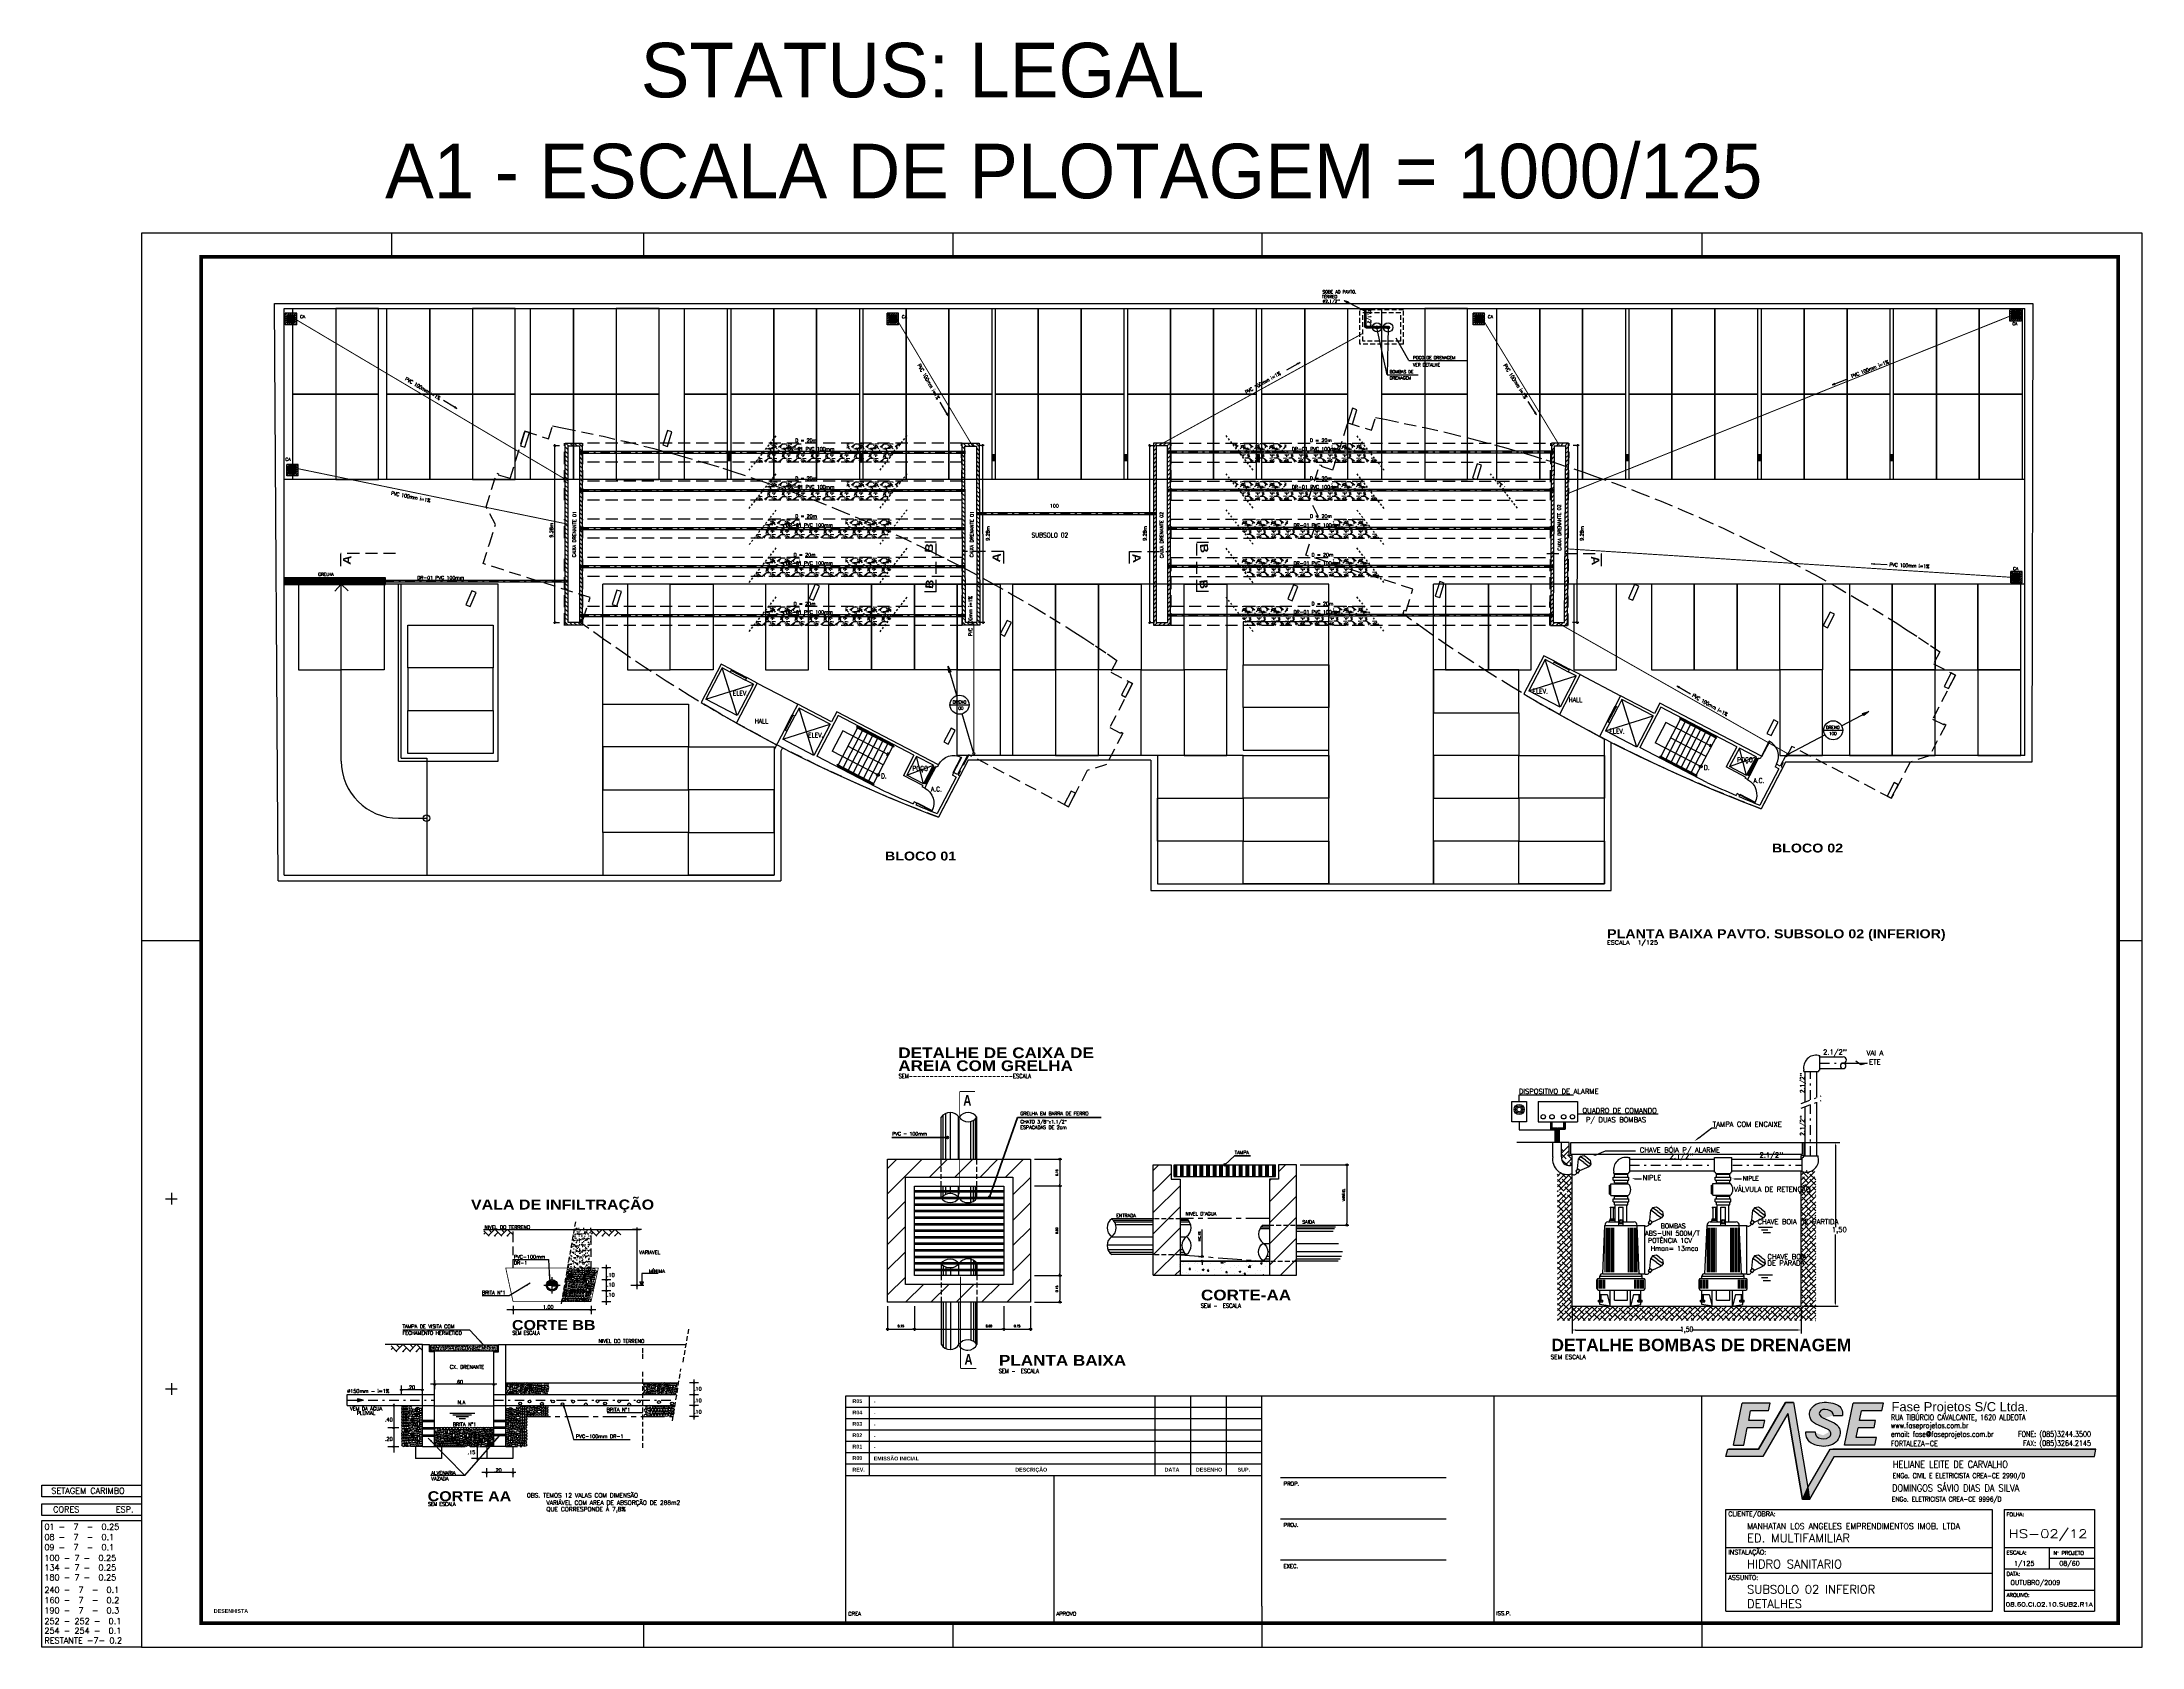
# Model space of a CAD drawing. Header units: inches. Extents: x 752 to 2304, y -3097 to -639.
# Drawn here: x 752.2 to 862.5, y -723.2 to -638.8 of the extents above; entities outside this region: 9.
import ezdxf
from ezdxf.enums import TextEntityAlignment as Align

# ---------------------------------------------------------------- set-up
doc = ezdxf.new("R2010")
doc.units = ezdxf.units.IN
doc.header["$MEASUREMENT"] = 0
doc.header["$PDMODE"] = 35
for name, pattern in [('CENTER', [2, 1.25, -0.25, 0.25, -0.25]), ('DASHDOT', [1, 0.5, -0.25, 0, -0.25]), ('DASHDOT2', [0.5, 0.25, -0.125, 0, -0.125]), ('HIDDEN', [0.375, 0.25, -0.125]), ('HIDDEN2', [4.7625, 3.175, -1.5875])]:
    doc.linetypes.add(name, pattern=pattern)
for name, color, linetype in [('AP', 3, 'Continuous'), ('AR-Hachura', 8, 'Continuous'), ('arq', 9, 'Continuous'), ('ARQ-L', 7, 'Continuous'), ('cercadura', 9, 'Continuous'), ('COTAS-VM', 1, 'Continuous'), ('DRENAGEM', 3, 'Continuous'), ('DRENO', 3, 'Continuous'), ('E-FOLHA', 7, 'Continuous'), ('EIXO', 11, 'DASHDOT'), ('ESGOTO', 5, 'Continuous'), ('Hachura', 9, 'Continuous'), ('HI-GEN-INC', 1, 'Continuous'), ('INDIC', 9, 'Continuous'), ('INDICACAO', 4, 'Continuous'), ('INDICAÇÕES', 9, 'Continuous'), ('Letra', 7, 'Continuous'), ('P-AG', 2, 'Continuous'), ('PENA02', 3, 'Continuous'), ('PENA06', 1, 'Continuous'), ('Pilar', 10, 'Continuous'), ('PROJEÇÃO', 8, 'HIDDEN'), ('S', 9, 'Continuous'), ('TE-ARQ', 9, 'Continuous'), ('TERRENO', 9, 'CENTER'), ('TEXTINST', 100, 'Continuous'), ('TEXTO', 1, 'Continuous'), ('texto arq', 9, 'Continuous'), ('texto-arq', 7, 'Continuous'), ('TEXTO-HIDRO', 100, 'Continuous'), ('Textos', 7, 'Continuous'), ('TigreCad', 5, 'Continuous'), ('Tinterno', 9, 'Continuous'), ('TRAÇO', 7, 'HIDDEN'), ('TUBO1', 3, 'Continuous'), ('TUBO2', 7, 'Continuous'), ('TUBO3', 5, 'Continuous'), ('Vagas', 9, 'Continuous')]:
    doc.layers.add(name, color=color, linetype=linetype)
doc.styles.add('140-125', font='ariblk.TTF', dxfattribs={"height": 0.437})
doc.styles.add('60-75', font='ROMANS.shx', dxfattribs={"height": 0.1125})
doc.styles.add('ARIAL', font='ARIAL.TTF', dxfattribs={"width": 1.25})
doc.styles.add('ROMANC', font='romanc', dxfattribs={"height": 0.26})
doc.styles.add('ROMAND', font='romans.shx', dxfattribs={"height": 0.3})
doc.styles.add('ROMANS', font='romans', dxfattribs={"width": 5, "height": 1})
doc.styles.get("Standard").update_dxf_attribs({"font": 'txt.shx'})
doc.styles.add('Style-ENGINEERING', font='ENGINEERING.shx')
doc.styles.add('STYLE3', font='romans.shx')
doc.styles.add('SWIS', font='swissbi.ttf', dxfattribs={"width": 0.9})
doc.styles.add('SWISS', font='swissb.ttf')
doc.styles.add('TA', font='romans.shx', dxfattribs={"width": 1.125, "height": 8.75})
doc.styles.add('TEXTO-HIDRO', font='ROMANS.shx', dxfattribs={"width": 0.8, "height": 0.2})
doc.styles.add('VIDAL', font='romans.shx', dxfattribs={"width": 0.9})
doc.dimstyles.get("Standard").update_dxf_attribs({"dimtxt": 0.18, "dimasz": 0.18, "dimexe": 0.18, "dimexo": 0.0625, "dimgap": 0.09, "dimtad": 0, "dimtih": 1, "dimtoh": 1, "dimdec": 4, "dimzin": 0, "dimdsep": 46, "dimtxsty": 'Standard', "dimcen": 0.09, "dimadec": 0, "dimazin": 0, "dimtfac": 1, "dimtdec": 4, "dimtofl": 0, "dimtmove": 0, "dimatfit": 3, "dimfxl": 0, "dimtolj": 1, "dimtzin": 0, "dimarcsym": 0})
pattern_1 = [(228.0128, (-282.463296, -1268.060503), (-6.0960051798, -6.8580084269), [0.1025163, -10.14915]), (184.9697, (-282.531876, -1268.136703), (9.14401479185, 0.7619946226), [0.1759215, -17.4162]), (132.5104, (-282.707136, -1268.151943), (7.6199944555, -8.3820081877), [0.1240446, -12.28041]), (267.2737, (-283.004316, -1268.342443), (0.7619966912, 15.239995096), [0.1602015, -15.85992]), (292.8337, (-283.011936, -1268.502463), (-3.8100108167, 9.144005199), [0.1570902, -15.55194]), (357.2737, (-282.950976, -1268.647243), (-15.239995096, 0.7619966912), [0.1602015, -15.85992]), (37.6942, (-282.790956, -1268.654863), (-9.9060062584, -7.6199932071), [0.2118582, -20.97393]), (72.2553, (-282.623316, -1268.525323), (5.33401066964, 16.7640048618), [0.200016, -19.80159]), (121.4296, (-282.562356, -1268.334823), (-6.0960015706, 9.905988348), [0.1607439, -15.91365]), (175.2364, (-282.646176, -1268.19766), (8.381993416, -0.7619928488), [0.1835139, -8.99217]), (222.3974, (-282.829056, -1268.182423), (-9.14400027517, -8.3819890952), [0.2373234, -23.49504]), (138.8141, (-282.249936, -1268.35006), (-5.3339966023, 4.571992967), [0.0810015, -8.01918]), (171.4692, (-282.310896, -1268.296723), (9.9059848787, -1.52400384), [0.1541046, -15.25638]), (225, (-282.4633, -1268.27386), (8e-14, -0.76199948), [0.1077627, -0.969867]), (203.1986, (-282.51664, -1268.18242), (3.810012848, 1.524006682), [0.0580323, -5.74518]), (291.8014, (-282.56998, -1268.20528), (-0.762000535, 2.286001473), [0.0820698, -4.02144]), (30.9638, (-282.5395, -1268.28148), (2.285997586, 1.524001188), [0.133296, -4.30989]), (161.5651, (-282.4252, -1268.2129), (1.524000695, -0.761998867), [0.0963861, -2.31327]), (16.3895, (-283.011936, -1268.205283), (7.6200042042, 2.285995245), [0.1350264, -13.36764]), (70.3462, (-282.882396, -1268.167183), (-3.0479915066, -8.3819881466), [0.1132797, -11.21466]), (293.1986, (-282.4252, -1268.0605), (-1.524006682, 3.810012848), [0.116064, -5.68716]), (343.6105, (-282.379476, -1268.167183), (-7.6200042042, 2.285995245), [0.1350264, -13.36764]), (339.444, (-283.01194, -1268.67772), (-3.810004729, 1.523998151), [0.1302105, -6.38031]), (294.7751, (-282.890016, -1268.723443), (-3.809991121, 8.3819961078), [0.1091016, -10.80108]), (66.8014, (-282.41758, -1268.8225), (1.524006682, 3.810012848), [0.116064, -5.68716]), (17.354, (-282.371856, -1268.715823), (-9.9060005346, -3.0479954027), [0.1277349, -12.64572]), (69.444, (-282.79096, -1268.8225), (-1.523998151, -3.810004729), [0.0651054, -6.44544]), (101.3099, (-282.4633, -1268.8225), (-0.761996239, 3.047990238), [0.0388545, -3.8466]), (165.9638, (-282.47092, -1268.7844), (2.286001606, -0.76199868), [0.1570902, -2.984715]), (186.009, (-282.623316, -1268.746303), (7.6199887633, 0.7619982206), [0.1455801, -14.41242]), (303.6901, (-282.5395, -1268.35006), (-0.76200026, 1.52399853), [0.1098972, -2.637534]), (353.1572, (-282.478536, -1268.441503), (12.954005357, -1.5240068255), [0.1918671, -18.9948]), (60.9454, (-282.288036, -1268.46436), (-3.0479929097, -5.3339872833), [0.0784524, -7.76682]), (90, (-282.2499, -1268.3958), (-0.762, 0.762), [0.04572, -0.71628]), (120.2564, (-282.638556, -1268.723443), (3.04799354, -5.3339973097), [0.1058601, -10.48017]), (48.0128, (-282.691896, -1268.632003), (6.0960051798, 6.8580084269), [0.2050329, -10.04664]), (360, (-282.5547, -1268.4796), (0.762, 0.762), [0.19812, -0.56388]), (325.3048, (-282.356616, -1268.479603), (-7.6199867973, 5.3340005071), [0.120483, -11.92779]), (254.0546, (-282.25756, -1268.54818), (-0.762001944, -3.048007261), [0.1109487, -5.43651]), (207.646, (-282.288036, -1268.654863), (-14.4779949147, -7.6200047924), [0.1806435, -17.88375]), (175.4261, (-282.448056, -1268.738683), (-9.9060022814, 0.7619963134), [0.1911087, -18.91974]), (175.4261, (-282.448056, -1268.738683), (-9.9060022814, 0.7619963134), [0.1911087, -18.91974])]
pattern_2 = [(311.9872, (1894.499664, -1268.060503), (6.0960051798, -6.8580084269), [0.1025163, -10.14915]), (355.0303, (1894.568244, -1268.136703), (-9.14401479185, 0.7619946226), [0.1759215, -17.4162]), (47.4896, (1894.743504, -1268.151943), (-7.6199944555, -8.3820081877), [0.1240446, -12.28041]), (272.7263, (1895.040684, -1268.342443), (-0.7619966912, 15.239995096), [0.1602015, -15.85992]), (247.1663, (1895.048304, -1268.502463), (3.8100108167, 9.144005199), [0.1570902, -15.55194]), (182.7263, (1894.987344, -1268.647243), (15.239995096, 0.7619966912), [0.1602015, -15.85992]), (142.3058, (1894.827324, -1268.654863), (9.9060062584, -7.6199932071), [0.2118582, -20.97393]), (107.7447, (1894.659684, -1268.525323), (-5.33401066964, 16.7640048618), [0.200016, -19.80159]), (58.5704, (1894.598724, -1268.334823), (6.0960015706, 9.905988348), [0.1607439, -15.91365]), (4.7636, (1894.682544, -1268.19766), (-8.381993416, -0.7619928488), [0.1835139, -8.99217]), (317.6026, (1894.865424, -1268.182423), (9.14400027517, -8.3819890952), [0.2373234, -23.49504]), (41.1859, (1894.286304, -1268.35006), (5.3339966023, 4.571992967), [0.0810015, -8.01918]), (8.5308, (1894.347264, -1268.296723), (-9.9059848787, -1.52400384), [0.1541046, -15.25638]), (315, (1894.49966, -1268.27386), (-8e-14, -0.76199948), [0.1077627, -0.969867]), (336.8014, (1894.553, -1268.18242), (-3.810012848, 1.524006682), [0.0580323, -5.74518]), (248.1986, (1894.60634, -1268.20528), (0.762000535, 2.286001473), [0.0820698, -4.02144]), (149.0362, (1894.57586, -1268.28148), (-2.285997586, 1.524001188), [0.133296, -4.30989]), (18.4349, (1894.46156, -1268.2129), (-1.524000695, -0.761998867), [0.0963861, -2.31327]), (163.6105, (1895.048304, -1268.205283), (-7.6200042042, 2.285995245), [0.1350264, -13.36764]), (109.6538, (1894.918764, -1268.167183), (3.0479915066, -8.3819881466), [0.1132797, -11.21466]), (246.8014, (1894.46156, -1268.0605), (1.524006682, 3.810012848), [0.116064, -5.68716]), (196.3895, (1894.415844, -1268.167183), (7.6200042042, 2.285995245), [0.1350264, -13.36764]), (200.556, (1895.0483, -1268.67772), (3.810004729, 1.523998151), [0.1302105, -6.38031]), (245.2249, (1894.926384, -1268.723443), (3.809991121, 8.3819961078), [0.1091016, -10.80108]), (113.1986, (1894.45394, -1268.8225), (-1.524006682, 3.810012848), [0.116064, -5.68716]), (162.646, (1894.408224, -1268.715823), (9.9060005346, -3.0479954027), [0.1277349, -12.64572]), (110.556, (1894.82732, -1268.8225), (1.523998151, -3.810004729), [0.0651054, -6.44544]), (78.6901, (1894.49966, -1268.8225), (0.761996239, 3.047990238), [0.0388545, -3.8466]), (14.0362, (1894.50728, -1268.7844), (-2.286001606, -0.76199868), [0.1570902, -2.984715]), (353.991, (1894.659684, -1268.746303), (-7.6199887633, 0.7619982206), [0.1455801, -14.41242]), (236.3099, (1894.57586, -1268.35006), (0.76200026, 1.52399853), [0.1098972, -2.637534]), (186.8428, (1894.514904, -1268.441503), (-12.954005357, -1.5240068255), [0.1918671, -18.9948]), (119.0546, (1894.3244, -1268.46436), (3.0479929097, -5.3339872833), [0.0784524, -7.76682]), (90, (1894.2863, -1268.3958), (0.762, 0.762), [0.04572, -0.71628]), (59.7436, (1894.674924, -1268.723443), (-3.04799354, -5.3339973097), [0.1058601, -10.48017]), (131.9872, (1894.728264, -1268.632003), (-6.0960051798, 6.8580084269), [0.2050329, -10.04664]), (180, (1894.5911, -1268.4796), (-0.762, 0.762), [0.19812, -0.56388]), (214.6952, (1894.392984, -1268.479603), (7.6199867973, 5.3340005071), [0.120483, -11.92779]), (285.9454, (1894.29392, -1268.54818), (0.762001944, -3.048007261), [0.1109487, -5.43651]), (332.354, (1894.324404, -1268.654863), (14.4779949147, -7.6200047924), [0.1806435, -17.88375]), (4.5739, (1894.484424, -1268.738683), (9.9060022814, 0.7619963134), [0.1911087, -18.91974]), (4.5739, (1894.484424, -1268.738683), (9.9060022814, 0.7619963134), [0.1911087, -18.91974])]
pattern_3 = [(228.0128, (-282.463296, -1266.060405), (-6.0960051798, -6.8580084269), [0.1025163, -10.14915]), (184.9697, (-282.531876, -1266.136605), (9.14401479185, 0.7619946226), [0.1759215, -17.4162]), (132.5104, (-282.707136, -1266.151845), (7.6199944555, -8.3820081877), [0.1240446, -12.28041]), (267.2737, (-283.004316, -1266.342345), (0.7619966912, 15.239995096), [0.1602015, -15.85992]), (292.8337, (-283.011936, -1266.502365), (-3.8100108167, 9.144005199), [0.1570902, -15.55194]), (357.2737, (-282.950976, -1266.647145), (-15.239995096, 0.7619966912), [0.1602015, -15.85992]), (37.6942, (-282.790956, -1266.654765), (-9.9060062584, -7.6199932071), [0.2118582, -20.97393]), (72.2553, (-282.623316, -1266.525225), (5.33401066964, 16.7640048618), [0.200016, -19.80159]), (121.4296, (-282.562356, -1266.334725), (-6.0960015706, 9.905988348), [0.1607439, -15.91365]), (175.2364, (-282.646176, -1266.197565), (8.381993416, -0.7619928488), [0.1835139, -8.99217]), (222.3974, (-282.829056, -1266.182325), (-9.14400027517, -8.3819890952), [0.2373234, -23.49504]), (138.8141, (-282.249936, -1266.349965), (-5.3339966023, 4.571992967), [0.0810015, -8.01918]), (171.4692, (-282.310896, -1266.296625), (9.9059848787, -1.52400384), [0.1541046, -15.25638]), (225, (-282.4633, -1266.27376), (8e-14, -0.76199948), [0.1077627, -0.969867]), (203.1986, (-282.51664, -1266.18232), (3.810012848, 1.524006682), [0.0580323, -5.74518]), (291.8014, (-282.56998, -1266.20518), (-0.762000535, 2.286001473), [0.0820698, -4.02144]), (30.9638, (-282.5395, -1266.28138), (2.285997586, 1.524001188), [0.133296, -4.30989]), (161.5651, (-282.4252, -1266.2128), (1.524000695, -0.761998867), [0.0963861, -2.31327]), (16.3895, (-283.011936, -1266.205185), (7.6200042042, 2.285995245), [0.1350264, -13.36764]), (70.3462, (-282.882396, -1266.167085), (-3.0479915066, -8.3819881466), [0.1132797, -11.21466]), (293.1986, (-282.4252, -1266.0604), (-1.524006682, 3.810012848), [0.116064, -5.68716]), (343.6105, (-282.379476, -1266.167085), (-7.6200042042, 2.285995245), [0.1350264, -13.36764]), (339.444, (-283.01194, -1266.677625), (-3.810004729, 1.523998151), [0.1302105, -6.38031]), (294.7751, (-282.890016, -1266.723345), (-3.809991121, 8.3819961078), [0.1091016, -10.80108]), (66.8014, (-282.41758, -1266.8224), (1.524006682, 3.810012848), [0.116064, -5.68716]), (17.354, (-282.371856, -1266.715725), (-9.9060005346, -3.0479954027), [0.1277349, -12.64572]), (69.444, (-282.79096, -1266.822405), (-1.523998151, -3.810004729), [0.0651054, -6.44544]), (101.3099, (-282.4633, -1266.8224), (-0.761996239, 3.047990238), [0.0388545, -3.8466]), (165.9638, (-282.47092, -1266.7843), (2.286001606, -0.76199868), [0.1570902, -2.984715]), (186.009, (-282.623316, -1266.746205), (7.6199887633, 0.7619982206), [0.1455801, -14.41242]), (303.6901, (-282.5395, -1266.34996), (-0.76200026, 1.52399853), [0.1098972, -2.637534]), (353.1572, (-282.478536, -1266.441405), (12.954005357, -1.5240068255), [0.1918671, -18.9948]), (60.9454, (-282.288036, -1266.464265), (-3.0479929097, -5.3339872833), [0.0784524, -7.76682]), (90, (-282.2499, -1266.3957), (-0.762, 0.762), [0.04572, -0.71628]), (120.2564, (-282.638556, -1266.723345), (3.04799354, -5.3339973097), [0.1058601, -10.48017]), (48.0128, (-282.691896, -1266.631905), (6.0960051798, 6.8580084269), [0.2050329, -10.04664]), (360, (-282.5547, -1266.4795), (0.762, 0.762), [0.19812, -0.56388]), (325.3048, (-282.356616, -1266.479505), (-7.6199867973, 5.3340005071), [0.120483, -11.92779]), (254.0546, (-282.25756, -1266.54808), (-0.762001944, -3.048007261), [0.1109487, -5.43651]), (207.646, (-282.288036, -1266.654765), (-14.4779949147, -7.6200047924), [0.1806435, -17.88375]), (175.4261, (-282.448056, -1266.738585), (-9.9060022814, 0.7619963134), [0.1911087, -18.91974]), (175.4261, (-282.448056, -1266.738585), (-9.9060022814, 0.7619963134), [0.1911087, -18.91974])]
pattern_4 = [(311.9872, (1894.498444, -1266.059545), (6.0960051798, -6.8580084269), [0.1025163, -10.14915]), (355.0303, (1894.567024, -1266.135745), (-9.14401479185, 0.7619946226), [0.1759215, -17.4162]), (47.4896, (1894.742284, -1266.150985), (-7.6199944555, -8.3820081877), [0.1240446, -12.28041]), (272.7263, (1895.039464, -1266.341485), (-0.7619966912, 15.239995096), [0.1602015, -15.85992]), (247.1663, (1895.047084, -1266.501505), (3.8100108167, 9.144005199), [0.1570902, -15.55194]), (182.7263, (1894.986124, -1266.646285), (15.239995096, 0.7619966912), [0.1602015, -15.85992]), (142.3058, (1894.826104, -1266.653905), (9.9060062584, -7.6199932071), [0.2118582, -20.97393]), (107.7447, (1894.658464, -1266.524365), (-5.33401066964, 16.7640048618), [0.200016, -19.80159]), (58.5704, (1894.597504, -1266.333865), (6.0960015706, 9.905988348), [0.1607439, -15.91365]), (4.7636, (1894.681324, -1266.196705), (-8.381993416, -0.7619928488), [0.1835139, -8.99217]), (317.6026, (1894.864204, -1266.181465), (9.14400027517, -8.3819890952), [0.2373234, -23.49504]), (41.1859, (1894.285084, -1266.349105), (5.3339966023, 4.571992967), [0.0810015, -8.01918]), (8.5308, (1894.346044, -1266.295765), (-9.9059848787, -1.52400384), [0.1541046, -15.25638]), (315, (1894.49844, -1266.2729), (-8e-14, -0.76199948), [0.1077627, -0.969867]), (336.8014, (1894.55178, -1266.18146), (-3.810012848, 1.524006682), [0.0580323, -5.74518]), (248.1986, (1894.60512, -1266.20432), (0.762000535, 2.286001473), [0.0820698, -4.02144]), (149.0362, (1894.57464, -1266.28052), (-2.285997586, 1.524001188), [0.133296, -4.30989]), (18.4349, (1894.46034, -1266.21194), (-1.524000695, -0.761998867), [0.0963861, -2.31327]), (163.6105, (1895.047084, -1266.204325), (-7.6200042042, 2.285995245), [0.1350264, -13.36764]), (109.6538, (1894.917544, -1266.166225), (3.0479915066, -8.3819881466), [0.1132797, -11.21466]), (246.8014, (1894.46034, -1266.05954), (1.524006682, 3.810012848), [0.116064, -5.68716]), (196.3895, (1894.414624, -1266.166225), (7.6200042042, 2.285995245), [0.1350264, -13.36764]), (200.556, (1895.04708, -1266.676765), (3.810004729, 1.523998151), [0.1302105, -6.38031]), (245.2249, (1894.925164, -1266.722485), (3.809991121, 8.3819961078), [0.1091016, -10.80108]), (113.1986, (1894.45272, -1266.82154), (-1.524006682, 3.810012848), [0.116064, -5.68716]), (162.646, (1894.407004, -1266.714865), (9.9060005346, -3.0479954027), [0.1277349, -12.64572]), (110.556, (1894.8261, -1266.821545), (1.523998151, -3.810004729), [0.0651054, -6.44544]), (78.6901, (1894.49844, -1266.82154), (0.761996239, 3.047990238), [0.0388545, -3.8466]), (14.0362, (1894.50606, -1266.78344), (-2.286001606, -0.76199868), [0.1570902, -2.984715]), (353.991, (1894.658464, -1266.745345), (-7.6199887633, 0.7619982206), [0.1455801, -14.41242]), (236.3099, (1894.57464, -1266.3491), (0.76200026, 1.52399853), [0.1098972, -2.637534]), (186.8428, (1894.513684, -1266.440545), (-12.954005357, -1.5240068255), [0.1918671, -18.9948]), (119.0546, (1894.323184, -1266.463405), (3.0479929097, -5.3339872833), [0.0784524, -7.76682]), (90, (1894.2851, -1266.3948), (0.762, 0.762), [0.04572, -0.71628]), (59.7436, (1894.673704, -1266.722485), (-3.04799354, -5.3339973097), [0.1058601, -10.48017]), (131.9872, (1894.727044, -1266.631045), (-6.0960051798, 6.8580084269), [0.2050329, -10.04664]), (180, (1894.5899, -1266.47864), (-0.762, 0.762), [0.19812, -0.56388]), (214.6952, (1894.391764, -1266.478645), (7.6199867973, 5.3340005071), [0.120483, -11.92779]), (285.9454, (1894.2927, -1266.54722), (0.762001944, -3.048007261), [0.1109487, -5.43651]), (332.354, (1894.323184, -1266.653905), (14.4779949147, -7.6200047924), [0.1806435, -17.88375]), (4.5739, (1894.483204, -1266.737725), (9.9060022814, 0.7619963134), [0.1911087, -18.91974]), (4.5739, (1894.483204, -1266.737725), (9.9060022814, 0.7619963134), [0.1911087, -18.91974])]

# ---------------------------------------------------------------- blocks, each defined once
blk = doc.blocks.new('A1-FASE-FORTAL2')
at = {"layer": 'cercadura'}
for color, points in [(256, [(0.67647, 0.09928), (0.68401, 0.09928), (0.68466, 0.10247), (0.67287, 0.10247), (0.66929, 0.0849), (0.67354, 0.0849), (0.675, 0.09211), (0.68174, 0.09211), (0.68238, 0.09526), (0.67565, 0.09526)]), (256, [(0.71951, 0.10247), (0.71592, 0.08486), (0.72874, 0.08486), (0.72939, 0.08804), (0.72082, 0.08804), (0.72164, 0.09211), (0.72838, 0.09211), (0.72902, 0.09526), (0.72229, 0.09526), (0.72311, 0.09928), (0.73168, 0.09928), (0.73233, 0.10247)]), (20, [(0.69826, 0.06199), (0.7012, 0.06199), (0.70053, 0.067)])]:
    blk.add_hatch(color=color, dxfattribs=at).paths.add_polyline_path(points)
h = blk.add_hatch(color=256, dxfattribs=at)
edge = h.paths.add_edge_path()
edge.add_ellipse((0.70829, 0.09792), major_axis=(-0.00294, 0.00056), ratio=0.650209, start_angle=180, end_angle=426.28925, ccw=False)
edge.add_line((0.71122, 0.09736), (0.71506, 0.09736))
edge.add_arc((0.71099, 0.09811), 0.00414, 349.51864, 424.47597)
edge.add_arc((0.70791, 0.09166), 0.01129, 64.47597, 101.81556)
edge.add_arc((0.7068, 0.09696), 0.00587, 101.81556, 137.87026)
edge.add_arc((0.7059, 0.09778), 0.00465, 137.87026, 195.93379)
edge.add_arc((0.70539, 0.09763), 0.00412, 195.93379, 245.7765)
edge.add_line((0.7037, 0.09388), (0.70899, 0.0915))
edge.add_arc((0.7081, 0.08952), 0.00217, 31.85655, 65.98826, ccw=False)
edge.add_arc((0.70843, 0.08972), 0.00179, -59.94349, 31.85655, ccw=False)
edge.add_arc((0.70697, 0.09223), 0.00469, 245.4741, 300.05651, ccw=False)
edge.add_arc((0.70601, 0.09014), 0.00239, 180, 245.4741, ccw=False)
edge.add_line((0.70362, 0.09014), (0.70362, 0.09051))
edge.add_line((0.70362, 0.09051), (0.69968, 0.09051))
edge.add_arc((0.70474, 0.08997), 0.00509, 173.8813, 244.74444)
edge.add_arc((0.70701, 0.09477), 0.0104, 244.74444, 286.74387)
edge.add_arc((0.70835, 0.09031), 0.00574, 286.74387, 356.03207)
edge.add_arc((0.70968, 0.09021), 0.00441, 356.03207, 425.39143)
edge.add_line((0.71151, 0.09422), (0.70704, 0.09627))
edge.add_ellipse((0.70829, 0.09792), major_axis=(-0.00294, 0.00056), ratio=0.650209, start_angle=426.28925, end_angle=432.25692, ccw=False)
for p, q in [((0, 0.5945), (0, 0)), ((0.841, 0.5945), (0, 0.5945)), ((0.211, 0.5945), (0.211, 0.5845)), ((0.341, 0.5945), (0.341, 0.5845)), ((0.471, 0.5945), (0.471, 0.5845)), ((0.656, 0.5945), (0.656, 0.5845)), ((0.841, 0), (0.841, 0.5945)), ((0, 0.297), (0.025, 0.297)), ((0.831, 0.297), (0.841, 0.297)), ((0.831, 0.297), (0.841, 0.297)), ((0.01, 0.1885), (0.015, 0.1885)), ((0.0125, 0.191), (0.0125, 0.186)), ((0.01, 0.1085), (0.015, 0.1085)), ((0.0125, 0.111), (0.0125, 0.106)), ((0.296, 0.10567), (0.471, 0.10567)), ((0.296, 0.07218), (0.296, 0.10567)), ((0.296, 0.10088), (0.471, 0.10088)), ((0.306, 0.07218), (0.306, 0.10567)), ((0.426, 0.10567), (0.426, 0.07218)), ((0.441, 0.10567), (0.441, 0.07218)), ((0.456, 0.10567), (0.456, 0.07218)), ((0.471, 0.01718), (0.471, 0.10567)), ((0.471, 0.10567), (0.656, 0.10567)), ((0.5685, 0.10567), (0.5685, 0.01)), ((0.656, 0.01), (0.656, 0.10567)), ((0.656, 0.10567), (0.831, 0.10567)), ((0.66929, 0.0849), (0.67287, 0.10247)), ((0.68466, 0.10247), (0.67287, 0.10247)), ((0.67565, 0.09526), (0.67647, 0.09928)), ((0.68401, 0.09928), (0.67647, 0.09928)), ((0.68401, 0.09928), (0.68466, 0.10247)), ((0.71122, 0.09736), (0.71506, 0.09736)), ((0.71592, 0.08486), (0.71951, 0.10247)), ((0.73233, 0.10247), (0.71951, 0.10247)), ((0.72229, 0.09526), (0.72311, 0.09928)), ((0.73168, 0.09928), (0.72311, 0.09928)), ((0.73168, 0.09928), (0.73233, 0.10247)), ((0.296, 0.0961), (0.471, 0.0961)), ((0.296, 0.09132), (0.471, 0.09132)), ((0.67354, 0.0849), (0.675, 0.09211)), ((0.68174, 0.09211), (0.675, 0.09211)), ((0.68238, 0.09526), (0.67565, 0.09526)), ((0.68174, 0.09211), (0.68238, 0.09526)), ((0.69968, 0.09051), (0.70362, 0.09051)), ((0.72082, 0.08804), (0.72164, 0.09211)), ((0.72838, 0.09211), (0.72164, 0.09211)), ((0.72902, 0.09526), (0.72229, 0.09526)), ((0.72838, 0.09211), (0.72902, 0.09526)), ((0.296, 0.08653), (0.471, 0.08653)), ((0.296, 0.08175), (0.471, 0.08175)), ((0.66929, 0.0849), (0.67354, 0.0849)), ((0.72874, 0.08486), (0.71592, 0.08486)), ((0.72939, 0.08804), (0.72082, 0.08804)), ((0.72874, 0.08486), (0.72939, 0.08804)), ((0.296, 0.01), (0.296, 0.07218)), ((0.296, 0.07218), (0.471, 0.07218)), ((0.3835, 0.07218), (0.3835, 0.01)), ((0.5485, 0.07115), (0.47884, 0.07115)), ((0.5485, 0.05381), (0.47884, 0.05381)), ((0.666, 0.015), (0.666, 0.05783)), ((0.666, 0.05783), (0.778, 0.05783)), ((0.778, 0.05783), (0.778, 0.015)), ((0.783, 0.05783), (0.821, 0.05783)), ((0.783, 0.05783), (0.783, 0.015)), ((0.821, 0.05783), (0.821, 0.015)), ((0.5485, 0.03647), (0.47884, 0.03647)), ((0.666, 0.04177), (0.778, 0.04177)), ((0.783, 0.04177), (0.821, 0.04177)), ((0.802, 0.04177), (0.802, 0.03285)), ((0.802, 0.03731), (0.821, 0.03731)), ((0.666, 0.03106), (0.778, 0.03106)), ((0.783, 0.03285), (0.821, 0.03285)), ((0.783, 0.02392), (0.821, 0.02392)), ((0.211, 0.01), (0.211, 0)), ((0.341, 0.01), (0.341, 0)), ((0.471, 0.01718), (0.471, 0)), ((0.656, 0.01), (0.656, 0)), ((0.656, 0.01), (0.656, 0)), ((0.666, 0.015), (0.778, 0.015)), ((0.783, 0.015), (0.821, 0.015)), ((0, 0), (0.841, 0))]:
    blk.add_line(p, q, dxfattribs=at)
at = {"layer": 'cercadura', "color": 152}
blk.add_line((0.105, 0.5945), (0.105, 0.5845), dxfattribs=at)
at = {"layer": 'cercadura', "color": 152, "const_width": 0.0015}
blk.add_lwpolyline([(0.831, 0.5845), (0.025, 0.5845), (0.025, 0.01), (0.831, 0.01), (0.831, 0.5845)], close=True, dxfattribs=at)
at = {"layer": 'cercadura', "color": 20}
for points in [[(0.69208, 0.09823), (0.69826, 0.06199), (0.69208, 0.09823), (0.6816, 0.08008), (0.666, 0.08008), (0.66686, 0.08316), (0.67982, 0.08316), (0.6673, 0.08316)], [(0.69443, 0.10279), (0.69115, 0.10279), (0.67982, 0.08316), (0.69115, 0.10279), (0.69443, 0.10279), (0.70053, 0.067), (0.70987, 0.08316), (0.82163, 0.08316), (0.71105, 0.08316)], [(0.71164, 0.08008), (0.7012, 0.06199), (0.71164, 0.08008), (0.821, 0.08008), (0.82163, 0.08316)], [(0.69826, 0.06199), (0.70053, 0.067), (0.7012, 0.06199), (0.69826, 0.06199)]]:
    blk.add_lwpolyline(points, dxfattribs=at)
at = {"layer": 'cercadura'}
for points in [[(0.70362, 0.09051), (0.70362, 0.09014, 0.293719), (0.70502, 0.08796, 0.242768), (0.70932, 0.08817, 0.423446), (0.70994, 0.09066, 0.150039), (0.70899, 0.0915), (0.7037, 0.09388, -0.220975), (0.70143, 0.0965, -0.258913), (0.70245, 0.1009, -0.158629), (0.7056, 0.10271, -0.164382), (0.71278, 0.10185, -0.339247), (0.71506, 0.09736, 4.684974)], [(0.70677, 0.0964), (0.71151, 0.09422, -0.312228), (0.71407, 0.08991, -0.311888), (0.71, 0.08481, -0.185336), (0.70257, 0.08537, -0.319444), (0.69968, 0.09051, -0.883153)]]:
    blk.add_lwpolyline(points, format="xyb", dxfattribs=at)
blk.add_lwpolyline([(0.296, 0.07697), (0.471, 0.07697)], dxfattribs=at)
blk.add_ellipse((0.70829, 0.09792), major_axis=(-0.00294, 0.00056), ratio=0.650209, start_param=3.141593, end_param=7.544307, dxfattribs=at)
at = {"layer": 'cercadura', "color": 20}
for points in [[(0.6816, 0.08008), (0.69115, 0.10279), (0.67982, 0.08316)], [(0.6816, 0.08008), (0.69115, 0.10279), (0.69208, 0.09823)], [(0.69115, 0.10279), (0.69443, 0.10279), (0.69826, 0.06199)], [(0.69443, 0.10279), (0.70053, 0.067), (0.69826, 0.06199)], [(0.6816, 0.08008), (0.666, 0.08008), (0.66686, 0.08316)], [(0.66686, 0.08316), (0.67982, 0.08316), (0.6816, 0.08008)], [(0.7012, 0.06199), (0.7012, 0.06199), (0.70053, 0.067), (0.70987, 0.08316)], [(0.70053, 0.067), (0.70987, 0.08316), (0.7012, 0.06199), (0.70987, 0.08316)], [(0.7012, 0.06199), (0.70987, 0.08316), (0.71164, 0.08008)], [(0.71164, 0.08008), (0.821, 0.08008), (0.70987, 0.08316)], [(0.70987, 0.08316), (0.821, 0.08008), (0.82163, 0.08316)]]:
    blk.add_solid(points, dxfattribs=at)
at = {"color": 152, "style": 'ROMANS'}
for s, height, p in [('CLIENTE/OBRA:', 0.0019663, (0.66705, 0.05495)), ('INSTALAÇÃO:', 0.0019663, (0.66705, 0.03888)), ('ASSUNTO:', 0.001966, (0.66705, 0.02818))]:
    blk.add_text(s, height=height, dxfattribs=at).set_placement(p)
at = {"color": 152, "style": 'ROMAND'}
for p in [(0.67499, 0.04961), (0.67499, 0.04403), (0.67499, 0.03307), (0.67499, 0.02248), (0.67499, 0.01641)]:
    blk.add_attdef('FASE', p, '', height=0.00354, dxfattribs=at)
at = {"color": 152, "style": 'ROMAND', "width": 0.8}
blk.add_attdef('HS-01/15-R01', text='', height=0.00354, dxfattribs=at).set_placement((0.78492, 0.04584), (0.81809, 0.04584), align=Align.FIT)
at = {"color": 152, "style": 'ROMANS'}
for tag, p in [('1/100', (0.79147, 0.0342)), ('?/2008', (0.81053, 0.0342)), ('MES/ANO', (0.79617, 0.0261))]:
    blk.add_attdef(tag, text='', height=0.00197, dxfattribs=at).set_placement(p, align=Align.CENTER)
blk.add_attdef('0107_HS_01_SIT_LEG_R0A', text='', height=0.00174, dxfattribs=at).set_placement((0.78371, 0.01703), (0.82028, 0.01703), align=Align.FIT)
at = {"layer": 'cercadura'}
for s, style, p in [('R05', 'SWISS', (0.29885, 0.10258)), ('R04', 'SWISS', (0.29885, 0.0978)), ('R03', 'SWISS', (0.29885, 0.09301)), ('R02', 'SWISS', (0.29885, 0.08823)), ('R01', 'SWISS', (0.29885, 0.08345)), ('R00', 'SWISS', (0.29885, 0.07866)), ('REV.', 'SWISS', (0.29882, 0.07376)), ('DESCRIÇÃO', 'SWISS', (0.3673, 0.07376)), ('DATA', 'SWISS', (0.43009, 0.07376)), ('DESENHO', 'SWISS', (0.44324, 0.07376)), ('SUP.', 'SWISS', (0.46077, 0.07376)), ('PROP.', 'ROMANS', (0.48013, 0.06787)), ('FOLHA:', 'ROMANS', (0.78405, 0.05495)), ('PROJ.', 'ROMANS', (0.48013, 0.05053)), ('ESCALA:', 'ROMANS', (0.78405, 0.03888)), ('Nº PROJETO', 'ROMANS', (0.80381, 0.03872)), ('EXEC.', 'ROMANS', (0.48013, 0.03319)), ('DATA:', 'ROMANS', (0.78405, 0.02996)), ('ARQUIVO:', 'ROMANS', (0.78405, 0.02104)), ('CREA', 'ROMANS', (0.29705, 0.01319)), ('APROVO', 'ROMANS', (0.38455, 0.01319)), ('ISS.P.', 'ROMANS', (0.56955, 0.01337))]:
    blk.add_text(s, height=0.0016, dxfattribs=dict(at, style=style)).set_placement(p)
at = {"layer": 'cercadura', "color": 152, "width": 0.85}
for s, height, style, p in [('RUA TIBÚRCIO CAVALCANTE, 1620 ALDEOTA', 0.0023086, 'ROMANS', (0.73542, 0.09539)), ('www.faseprojetos.com.br', 0.0023086, 'ROMANS', (0.73542, 0.09202)), ('email: fase@faseprojetos.com.br', 0.0023086, 'ROMANS', (0.73542, 0.08837)), ('FORTALEZA-CE ', 0.0023086, 'ROMANS', (0.73542, 0.08441)), ('ENGa. CIVIL E ELETRICISTA CREA-CE 2990/D', 0.0020316, 'ROMANS', (0.7362, 0.07102)), ('HELIANE LEITE DE CARVALHO', 0.002955, 'ROMANC', (0.73628, 0.07528)), ('DOMINGOS SÁVIO DIAS DA SILVA', 0.002955, 'ROMANC', (0.7359, 0.06539)), ('ENGo. ELETRICISTA CREA-CE 9996/D', 0.0020316, 'ROMANS', (0.73582, 0.06114))]:
    blk.add_text(s, height=height, dxfattribs=dict(at, style=style)).set_placement(p)
at = {"layer": 'cercadura', "color": 152, "style": 'ARIAL'}
blk.add_text('Fase Projetos S/C Ltda.', height=0.0038785, dxfattribs=at).set_placement((0.7357, 0.09909))
at = {"layer": 'cercadura', "color": 152, "style": 'ROMANS', "width": 0.85}
for s, p in [('FONE: (085)3244.3500', (0.81954, 0.08838)), ('FAX: (085)3264.2145', (0.81954, 0.08457))]:
    blk.add_text(s, height=0.0023086, dxfattribs=at).set_placement(p, align=Align.RIGHT)
at = {"layer": 'cercadura', "style": 'SWISS'}
for p in [(0.30782, 0.10236), (0.30782, 0.09758), (0.30782, 0.09279), (0.30782, 0.08801), (0.30782, 0.08323), (0.30782, 0.07844), (0.03034, 0.01433)]:
    blk.add_attdef('-', p, '', height=0.0016, dxfattribs=at)
blk = doc.blocks.new('11ES')
h = blk.add_hatch(color=7)
h.paths.add_polyline_path([(-0.04, 0), (0, 0, 0.344566)])
h.paths.add_polyline_path([(-0.04, 0, 0.052316), (-0.04, 0, 0.386525), (0, -0.04), (0, 0, 0.045568), (0, 0)])
h.paths.add_polyline_path([(0, 0), (0, -0.04, 0.395107), (0.04, 0, -0.459897)])
at = {"color": 7}
for p, q in [((-0.07, 0), (0.07, 0)), ((0, -0.07), (0, 0.07))]:
    blk.add_line(p, q, dxfattribs=at)
blk.add_circle((0, 0), 0.0507)
blk.add_circle((0, 0), 0.0398, dxfattribs=at)
for centre, start, end in [((-0.02, -0.02), 41.5394, 140.0035), ((0.02, 0.01), 221.5394, 320.0035)]:
    blk.add_arc(centre, 0.0261, start, end, dxfattribs=at)
blk = doc.blocks.new('1ES')
at = {"color": 7}
for p, q in [((0, 0), (-0.07, 0)), ((-0.06, -0.06), (-0.06, 0.06)), ((-0.04, -0.06), (-0.04, 0.06)), ((-0.01, -0.06), (-0.01, 0.06))]:
    blk.add_line(p, q, dxfattribs=at)
blk.add_line((0, -0.05), (0, 0.05))
blk.add_lwpolyline([(0, 0.05), (-0.01, 0.06), (-0.04, 0.06), (-0.04, 0.06, 0.716821), (-0.06, 0.06), (-0.06, 0.06), (-0.07, 0.06), (-0.07, -0.06), (-0.06, -0.06), (-0.06, -0.06, 0.716821), (-0.04, -0.06), (-0.04, -0.06), (-0.01, -0.06), (0, -0.05)], format="xyb")
blk = doc.blocks.new('12ES')
for p, q in [((-0.12, 0.05), (-0.07, 0.05)), ((-0.12, -0.05), (-0.07, -0.05))]:
    blk.add_line(p, q)
for name, p in [('11ES', (-0.12, 0)), ('1ES', (0, 0))]:
    blk.add_blockref(name, p)
blk = doc.blocks.new('4ES')
at = {"color": 7}
for p, q in [((-0.06, 0.06), (0.06, 0.06)), ((-0.06, 0.04), (0.06, 0.04)), ((-0.06, 0.01), (0.06, 0.01)), ((0, 0.13), (0.13, 0.13)), ((0, 0), (0, 0.13)), ((0.07, 0.18), (0.07, 0.07)), ((0.09, 0.18), (0.09, 0.07)), ((0.11, 0.18), (0.11, 0.07))]:
    blk.add_line(p, q, dxfattribs=at)
for p, q in [((-0.05, 0), (0.05, 0)), ((0.06, 0.18), (0.06, 0.08))]:
    blk.add_line(p, q)
for points in [[(0.05, 0), (0.06, 0.01), (0.06, 0.04), (0.06, 0.04, 0.716821), (0.06, 0.06), (0.06, 0.06), (0.06, 0.07), (-0.06, 0.07), (-0.06, 0.06), (-0.06, 0.06, 0.716821), (-0.06, 0.04), (-0.06, 0.04), (-0.06, 0.01), (-0.05, 0)], [(0.06, 0.08), (0.07, 0.07), (0.09, 0.07), (0.09, 0.07, 0.716821), (0.11, 0.07), (0.11, 0.07), (0.13, 0.07), (0.13, 0.18), (0.11, 0.18), (0.11, 0.18, 0.716821), (0.09, 0.18), (0.09, 0.18), (0.07, 0.18), (0.06, 0.18)]]:
    blk.add_lwpolyline(points, format="xyb")
for radius, start, end in [(0.108, 90.1807, 180.1807), (0.0113, 115.0723, 173.6709)]:
    blk.add_arc((0.06, 0.07), radius, start, end)
blk = doc.blocks.new('IND')
at = {"layer": 'INDICACAO'}
blk.add_hatch(color=0, dxfattribs=at).paths.add_polyline_path([(0, 0), (-0.072, 0.015), (-0.072, -0.015)])
at = {"layer": 'INDICACAO', "color": 0}
blk.add_line((-0.072, 0), (-0.415, 0), dxfattribs=at)
blk.add_lwpolyline([(0, 0), (-0.072, 0.015), (-0.072, -0.015)], close=True, dxfattribs=at)
blk = doc.blocks.new('CAG')
h = blk.add_hatch()
h.set_pattern_fill('ANSI31', scale=0.625, angle=-90, style=0)
h.set_pattern_definition([(315, (-117.94965, 58.019945), (0.055242717, 0.055242717), [])])
h.paths.add_polyline_path([(0, 0), (0, 0.6), (-0.6, 0.6), (-0.6, 0)])
h.paths.add_polyline_path([(-0.1, 0.1), (-0.5, 0.1), (-0.5, 0.5), (-0.1, 0.5)], flags=16)
h = blk.add_hatch()
h.set_pattern_fill('ANSI31', scale=0.5, angle=135, style=0)
h.set_pattern_definition([(180, (-18.39543, -54.83026), (4e-16, -0.0625), [])])
h.paths.add_polyline_path([(-0.5, 0.1), (-0.1, 0.1), (-0.1, 0.5), (-0.5, 0.5)])
for p, q in [((-0.6, 0), (-0.6, 0.6)), ((-0.6, 0.6), (0, 0.6)), ((-0.6, 0), (0, 0)), ((-0.5, 0.5), (-0.1, 0.5)), ((-0.5, 0.1), (-0.5, 0.5)), ((-0.5, 0.1), (-0.1, 0.1)), ((-0.1, 0.1), (-0.1, 0.5)), ((0, 0), (0, 0.6))]:
    blk.add_line(p, q)
blk = doc.blocks.new('A$C5B7E71EA')
at = {"layer": 'DRENAGEM'}
blk.add_blockref('CAG', (0.6, -0.6), dxfattribs=at)
blk = doc.blocks.new('*X17')
at = {"color": 0}
for p, q in [((1.909, 5.621), (1.922, 5.635)), ((1.909, 5.444), (2.029, 5.564)), ((1.909, 5.268), (2.161, 5.52)), ((1.909, 5.091), (2.335, 5.517)), ((1.945, 5.48), (1.909, 5.516)), ((2.033, 5.215), (1.909, 5.339)), ((2.121, 4.95), (1.909, 5.162)), ((1.966, 4.972), (2.414, 5.419)), ((2.21, 5.392), (2.045, 5.556)), ((2.298, 5.127), (2.077, 5.347)), ((2.108, 4.936), (2.414, 5.242)), ((2.379, 4.868), (2.166, 5.082)), ((2.249, 4.901), (2.414, 5.066)), ((2.414, 5.364), (2.267, 5.511)), ((2.414, 5.187), (2.342, 5.259)), ((2.391, 4.866), (2.414, 4.889))]:
    blk.add_line(p, q, dxfattribs=at)
blk = doc.blocks.new('_DOTBLANK')
at = {"color": 0, "linetype": 'ByBlock'}
blk.add_line((-0.5, 0), (-1, 0), dxfattribs=at)
blk.add_circle((0, 0), 0.5, dxfattribs=at)
blk = doc.blocks.new('*D18')
for p, q in [((813.15, -702.54), (813.15, -701.22)), ((813.15, -702.54), (813.15, -701.22)), ((812.18, -702.88), (813.25, -702.88)), ((812.18, -702.88), (813.25, -702.88)), ((812.95, -702.64), (813.05, -702.64)), ((812.95, -702.64), (813.05, -702.64)), ((813.15, -702.98), (813.15, -703.08)), ((813.15, -702.98), (813.15, -703.08))]:
    blk.add_line(p, q)
at = {"layer": 'Defpoints', "color": 0}
for p in [(811.98, -702.88), (811.98, -702.88), (813.15, -702.64), (813.15, -702.64), (813.15, -702.88), (813.15, -702.88)]:
    blk.add_point(p, dxfattribs=at)
at = {"xscale": 0.1, "yscale": 0.1, "zscale": 0.1}
for p, rotation in [((813.15, -702.64), 270), ((813.15, -702.64), 270), ((813.15, -702.88), 90), ((813.15, -702.88), 90)]:
    blk.add_blockref('_DOTBLANK', p, dxfattribs=dict(at, rotation=rotation))
at = {"color": 40, "insert": (813, -701.58), "char_height": 0.113, "attachment_point": 5, "rotation": 90, "style": '60-75'}
blk.add_mtext('\\A1;INC.1%', dxfattribs=at)
blk.add_mtext('\\A1;INC.1%', dxfattribs=at)
blk = doc.blocks.new('*X16')
at = {"color": 0}
for p, q in [((80.428, 51.963), (80.428, 51.963)), ((80.447, 52.023), (80.447, 52.023)), ((80.46, 52.355), (80.46, 52.355)), ((80.501, 52.405), (80.501, 52.405)), ((80.625, 52.008), (80.625, 52.008)), ((80.678, 51.996), (80.678, 51.996)), ((80.691, 52.357), (80.691, 52.357)), ((80.709, 52.143), (80.757, 52.201)), ((80.709, 52.143), (80.769, 52.138)), ((80.769, 52.138), (80.757, 52.2)), ((80.941, 52.39), (80.941, 52.39)), ((80.967, 52.098), (80.967, 52.098)), ((80.979, 52.43), (80.979, 52.43)), ((81.035, 52.382), (81.035, 52.382)), ((81.057, 52.046), (81.057, 52.046)), ((81.159, 51.985), (81.159, 51.985)), ((81.229, 52.14), (81.299, 52.167)), ((81.229, 52.14), (81.278, 52.107)), ((81.279, 52.107), (81.299, 52.167)), ((81.32, 52.44), (81.32, 52.44)), ((81.412, 52.003), (81.412, 52.003)), ((81.426, 52.08), (81.475, 52.138)), ((81.426, 52.08), (81.486, 52.075)), ((81.486, 52.075), (81.475, 52.138)), ((81.48, 52.168), (81.48, 52.168)), ((81.569, 52.359), (81.569, 52.359)), ((81.688, 52.129), (81.688, 52.129)), ((81.693, 51.963), (81.693, 51.963)), ((81.939, 52.162), (81.939, 52.162)), ((81.959, 52.395), (82.027, 52.466)), ((81.959, 52.395), (82.048, 52.382)), ((81.985, 52.232), (81.985, 52.232)), ((81.995, 52.104), (81.995, 52.104)), ((82.048, 52.382), (82.038, 52.466)), ((82.069, 52.463), (82.078, 52.466)), ((82.069, 52.463), (82.119, 52.429)), ((82.103, 52.337), (82.103, 52.337)), ((82.119, 52.429), (82.131, 52.466)), ((82.144, 52.018), (82.192, 52.075)), ((82.144, 52.018), (82.203, 52.012)), ((82.204, 52.012), (82.192, 52.075)), ((82.227, 51.94), (82.227, 51.94)), ((82.317, 52.212), (82.317, 52.212)), ((82.426, 52.449), (82.426, 52.449)), ((82.493, 51.974), (82.493, 51.974)), ((82.505, 52.307), (82.505, 52.307)), ((82.578, 52.204), (82.578, 52.204)), ((82.636, 52.314), (82.636, 52.314)), ((82.666, 52.06), (82.736, 52.087)), ((82.666, 52.06), (82.716, 52.027)), ((82.716, 52.026), (82.736, 52.087)), ((82.761, 51.918), (82.761, 51.918)), ((82.818, 51.984), (82.818, 51.984)), ((82.861, 51.955), (82.909, 52.012)), ((82.861, 51.955), (82.921, 51.95)), ((82.921, 51.95), (82.909, 52.012)), ((82.936, 51.933), (82.936, 51.933)), ((82.949, 52.295), (82.949, 52.295)), ((82.959, 52.426), (82.959, 52.426)), ((83.006, 52.044), (83.006, 52.044)), ((83.018, 52.377), (83.018, 52.377)), ((83.026, 52.23), (83.104, 52.311)), ((83.026, 52.23), (83.115, 52.216)), ((83.115, 52.216), (83.104, 52.311)), ((83.161, 52.304), (83.161, 52.304)), ((83.17, 52.292), (83.17, 52.292)), ((83.199, 52.328), (83.199, 52.328)), ((83.315, 51.983), (83.315, 51.983)), ((83.401, 52.084), (83.401, 52.084)), ((83.493, 52.404), (83.493, 52.404)), ((83.506, 52.383), (83.576, 52.409)), ((83.506, 52.383), (83.556, 52.349)), ((83.511, 52.108), (83.511, 52.108)), ((83.523, 52.441), (83.523, 52.441)), ((83.556, 52.349), (83.576, 52.409)), ((83.578, 52.378), (83.578, 52.378)), ((83.596, 51.913), (83.626, 51.95)), ((83.633, 51.913), (83.626, 51.949)), ((83.704, 52.269), (83.704, 52.269)), ((83.744, 52.404), (83.744, 52.404))]:
    blk.add_line(p, q, dxfattribs=at)
blk = doc.blocks.new('*D19')
for p, q in [((804.33, -697.52), (805.76, -697.52)), ((804.33, -697.52), (805.76, -697.52)), ((805.66, -697.62), (805.66, -698.83)), ((805.66, -697.62), (805.66, -698.83)), ((804.33, -698.93), (805.76, -698.93)), ((804.33, -698.93), (805.76, -698.93))]:
    blk.add_line(p, q)
at = {"layer": 'Defpoints', "color": 0}
for p in [(804.13, -697.52), (804.13, -697.52), (804.13, -698.93), (804.13, -698.93), (805.66, -698.93), (805.66, -698.93)]:
    blk.add_point(p, dxfattribs=at)
at = {"xscale": 0.1, "yscale": 0.1, "zscale": 0.1}
for p, rotation in [((805.66, -697.52), 90), ((805.66, -697.52), 90), ((805.66, -698.93), 270), ((805.66, -698.93), 270)]:
    blk.add_blockref('_DOTBLANK', p, dxfattribs=dict(at, rotation=rotation))
at = {"color": 40, "insert": (805.51, -698.23), "char_height": 0.113, "attachment_point": 5, "rotation": 90, "style": '60-75'}
blk.add_mtext('\\A1;0.15', dxfattribs=at)
blk.add_mtext('\\A1;0.15', dxfattribs=at)
blk = doc.blocks.new('*D20')
for p, q in [((802.72, -705.24), (802.72, -706.55)), ((802.72, -705.24), (802.72, -706.55)), ((804.13, -705.24), (804.13, -706.55)), ((804.13, -705.24), (804.13, -706.55)), ((802.82, -706.45), (804.03, -706.45)), ((802.82, -706.45), (804.03, -706.45))]:
    blk.add_line(p, q)
at = {"layer": 'Defpoints', "color": 0}
for p in [(802.72, -705.04), (802.72, -705.04), (804.13, -705.04), (804.13, -705.04), (804.13, -706.45), (804.13, -706.45)]:
    blk.add_point(p, dxfattribs=at)
at = {"xscale": 0.1, "yscale": 0.1, "zscale": 0.1, "rotation": 180}
blk.add_blockref('_DOTBLANK', (802.72, -706.45), dxfattribs=at)
blk.add_blockref('_DOTBLANK', (802.72, -706.45), dxfattribs=at)
at = {"xscale": 0.1, "yscale": 0.1, "zscale": 0.1}
blk.add_blockref('_DOTBLANK', (804.13, -706.45), dxfattribs=at)
blk.add_blockref('_DOTBLANK', (804.13, -706.45), dxfattribs=at)
at = {"color": 40, "insert": (803.42, -706.29), "char_height": 0.113, "attachment_point": 5, "style": '60-75'}
blk.add_mtext('\\A1;0.15', dxfattribs=at)
blk.add_mtext('\\A1;0.15', dxfattribs=at)
blk = doc.blocks.new('*D21')
for p, q in [((804.33, -703.63), (805.76, -703.63)), ((804.33, -703.63), (805.76, -703.63)), ((805.66, -703.73), (805.66, -704.94)), ((805.66, -703.73), (805.66, -704.94)), ((804.33, -705.04), (805.76, -705.04)), ((804.33, -705.04), (805.76, -705.04))]:
    blk.add_line(p, q)
at = {"layer": 'Defpoints', "color": 0}
for p in [(804.13, -703.63), (804.13, -703.63), (804.13, -705.04), (804.13, -705.04), (805.66, -705.04), (805.66, -705.04)]:
    blk.add_point(p, dxfattribs=at)
at = {"xscale": 0.1, "yscale": 0.1, "zscale": 0.1}
for p, rotation in [((805.66, -703.63), 90), ((805.66, -703.63), 90), ((805.66, -705.04), 270), ((805.66, -705.04), 270)]:
    blk.add_blockref('_DOTBLANK', p, dxfattribs=dict(at, rotation=rotation))
at = {"color": 40, "insert": (805.51, -704.34), "char_height": 0.113, "attachment_point": 5, "rotation": 90, "style": '60-75'}
blk.add_mtext('\\A1;0.15', dxfattribs=at)
blk.add_mtext('\\A1;0.15', dxfattribs=at)
blk = doc.blocks.new('*D22')
for p, q in [((804.33, -698.93), (805.76, -698.93)), ((804.33, -698.93), (805.76, -698.93)), ((805.66, -699.03), (805.66, -703.53)), ((805.66, -699.03), (805.66, -703.53)), ((804.33, -703.63), (805.76, -703.63)), ((804.33, -703.63), (805.76, -703.63))]:
    blk.add_line(p, q)
at = {"layer": 'Defpoints', "color": 0}
for p in [(804.13, -698.93), (804.13, -698.93), (804.13, -703.63), (804.13, -703.63), (805.66, -703.63), (805.66, -703.63)]:
    blk.add_point(p, dxfattribs=at)
at = {"xscale": 0.1, "yscale": 0.1, "zscale": 0.1}
for p, rotation in [((805.66, -698.93), 90), ((805.66, -698.93), 90), ((805.66, -703.63), 270), ((805.66, -703.63), 270)]:
    blk.add_blockref('_DOTBLANK', p, dxfattribs=dict(at, rotation=rotation))
at = {"color": 40, "insert": (805.51, -701.28), "char_height": 0.113, "attachment_point": 5, "rotation": 90, "style": '60-75'}
blk.add_mtext('\\A1;0.60', dxfattribs=at)
blk.add_mtext('\\A1;0.60', dxfattribs=at)
blk = doc.blocks.new('*X15')
at = {"color": 0}
for p, q in [((63.39, 186.568), (63.583, 186.761)), ((63.39, 186.709), (63.442, 186.761)), ((63.625, 186.661), (63.725, 186.761)), ((63.766, 186.661), (63.866, 186.761)), ((63.907, 186.661), (64.007, 186.761)), ((64.049, 186.661), (64.149, 186.761)), ((64.09, 186.561), (64.19, 186.661)), ((63.39, 186.426), (63.49, 186.526)), ((64.09, 186.419), (64.19, 186.519)), ((63.39, 186.285), (63.49, 186.385)), ((64.09, 186.278), (64.19, 186.378)), ((63.39, 186.144), (63.49, 186.244)), ((64.09, 186.136), (64.19, 186.236)), ((63.39, 186.002), (63.49, 186.102)), ((63.49, 185.961), (63.59, 186.061)), ((63.632, 185.961), (63.732, 186.061)), ((63.773, 185.961), (63.873, 186.061)), ((63.915, 185.961), (64.015, 186.061)), ((64.056, 185.961), (64.19, 186.095))]:
    blk.add_line(p, q, dxfattribs=at)
blk = doc.blocks.new('*D23')
for p, q in [((796.61, -705.24), (796.61, -706.55)), ((796.61, -705.24), (796.61, -706.55)), ((798.02, -705.24), (798.02, -706.55)), ((798.02, -705.24), (798.02, -706.55)), ((796.71, -706.45), (797.92, -706.45)), ((796.71, -706.45), (797.92, -706.45))]:
    blk.add_line(p, q)
at = {"layer": 'Defpoints', "color": 0}
for p in [(796.61, -705.04), (796.61, -705.04), (798.02, -705.04), (798.02, -705.04), (798.02, -706.45), (798.02, -706.45)]:
    blk.add_point(p, dxfattribs=at)
at = {"xscale": 0.1, "yscale": 0.1, "zscale": 0.1, "rotation": 180}
blk.add_blockref('_DOTBLANK', (796.61, -706.45), dxfattribs=at)
blk.add_blockref('_DOTBLANK', (796.61, -706.45), dxfattribs=at)
at = {"xscale": 0.1, "yscale": 0.1, "zscale": 0.1}
blk.add_blockref('_DOTBLANK', (798.02, -706.45), dxfattribs=at)
blk.add_blockref('_DOTBLANK', (798.02, -706.45), dxfattribs=at)
at = {"color": 40, "insert": (797.31, -706.29), "char_height": 0.113, "attachment_point": 5, "style": '60-75'}
blk.add_mtext('\\A1;0.15', dxfattribs=at)
blk.add_mtext('\\A1;0.15', dxfattribs=at)
blk = doc.blocks.new('*D24')
for p, q in [((798.02, -705.24), (798.02, -706.55)), ((798.02, -705.24), (798.02, -706.55)), ((802.72, -705.24), (802.72, -706.55)), ((802.72, -705.24), (802.72, -706.55)), ((798.12, -706.45), (802.62, -706.45)), ((798.12, -706.45), (802.62, -706.45))]:
    blk.add_line(p, q)
at = {"layer": 'Defpoints', "color": 0}
for p in [(798.02, -705.04), (798.02, -705.04), (802.72, -705.04), (802.72, -705.04), (802.72, -706.45), (802.72, -706.45)]:
    blk.add_point(p, dxfattribs=at)
at = {"xscale": 0.1, "yscale": 0.1, "zscale": 0.1, "rotation": 180}
blk.add_blockref('_DOTBLANK', (798.02, -706.45), dxfattribs=at)
blk.add_blockref('_DOTBLANK', (798.02, -706.45), dxfattribs=at)
at = {"xscale": 0.1, "yscale": 0.1, "zscale": 0.1}
blk.add_blockref('_DOTBLANK', (802.72, -706.45), dxfattribs=at)
blk.add_blockref('_DOTBLANK', (802.72, -706.45), dxfattribs=at)
at = {"color": 40, "insert": (801.94, -706.29), "char_height": 0.113, "attachment_point": 5, "style": '60-75'}
blk.add_mtext('\\A1;0.60', dxfattribs=at)
blk.add_mtext('\\A1;0.60', dxfattribs=at)
blk = doc.blocks.new('*D25')
for p, q in [((818.3, -697.82), (820.85, -697.82)), ((818.3, -697.82), (820.85, -697.82)), ((820.75, -697.92), (820.75, -700.89)), ((820.75, -697.92), (820.75, -700.89)), ((818.27, -700.99), (820.85, -700.99)), ((818.27, -700.99), (820.85, -700.99))]:
    blk.add_line(p, q)
at = {"layer": 'Defpoints', "color": 0}
for p in [(818.1, -697.82), (818.1, -697.82), (818.07, -700.99), (818.07, -700.99), (820.75, -700.99), (820.75, -700.99)]:
    blk.add_point(p, dxfattribs=at)
at = {"xscale": 0.1, "yscale": 0.1, "zscale": 0.1}
for p, rotation in [((820.75, -697.82), 90), ((820.75, -697.82), 90), ((820.75, -700.99), 270), ((820.75, -700.99), 270)]:
    blk.add_blockref('_DOTBLANK', p, dxfattribs=dict(at, rotation=rotation))
at = {"color": 40, "insert": (820.58, -699.4), "char_height": 0.1125, "attachment_point": 5, "rotation": 90, "style": '60-75'}
blk.add_mtext('\\A1;VARIÁVEL', dxfattribs=at)
blk.add_mtext('\\A1;VARIÁVEL', dxfattribs=at)
blk = doc.blocks.new('P')
at = {"color": 7}
for p, q in [((0, 1.589), (0, 2.397)), ((0, 0), (0, 1.089))]:
    blk.add_line(p, q, dxfattribs=at)
blk.add_lwpolyline([(0, 2.397), (0.03, 2.229), (-0.03, 2.229)], close=True, dxfattribs=at)
at = {"linetype": 'Continuous'}
blk.add_circle((0, 1.339), 0.25, dxfattribs=at)
blk = doc.blocks.new('C33P')
at = {"color": 7}
blk.add_line((-0.275, 0), (0.272, 0), dxfattribs=at)
at = {"style": 'ROMANS'}
for tag, p in [('TQ-10', (-0.001, 0.03)), ('100', (0, -0.13))]:
    blk.add_attdef(tag, text='', height=0.08, dxfattribs=at).set_placement(p, align=Align.CENTER)
blk = doc.blocks.new('bln100d')
at = {"layer": 'TigreCad'}
blk.add_circle((0, 0), 50.8, dxfattribs=at)
at = {"layer": 'Tinterno'}
blk.add_circle((0, 0), 49, dxfattribs=at)
blk = doc.blocks.new('A$C2DCB09D5')
at = {"layer": 'Hachura'}
h = blk.add_hatch(dxfattribs=at)
h.set_pattern_fill('LINE', color=9, scale=0.01, angle=45, style=0)
h.set_pattern_definition([(45, (-250.962964, 134.2841), (-0.0224506403, 0.0224506403), [])])
h.paths.add_polyline_path([(0.15, 0.3), (0, 0.3), (0, 0), (0.15, 0)])
at = {"layer": 'Pilar', "color": 10}
blk.add_lwpolyline([(0, 0), (0.15, 0), (0.15, 0.3), (0, 0.3)], close=True, dxfattribs=at)
blk = doc.blocks.new('Porta')
at = {"layer": 'Hachura', "color": 9}
blk.add_arc((0, 0), 1, 0, 90, dxfattribs=at)
at = {"layer": 'Letra', "color": 9}
blk.add_lwpolyline([(0, 0), (0.03, 0), (0.03, 1), (0, 1)], close=True, dxfattribs=at)

msp = doc.modelspace()

# ---------------------------------------------------------------- hatches: boundary and pattern name
h = msp.add_hatch(color=7)
h.paths.add_polyline_path([(779.186, -704.155), (778.994, -704.155, 0.3445664)])
h.paths.add_polyline_path([(779.186, -704.155, 0.052316), (779.209, -704.132, 0.3865255), (778.974, -703.918), (778.974, -704.135, 0.0455676), (778.994, -704.155)])
h.paths.add_polyline_path([(778.974, -704.135), (778.974, -703.918, 0.3951071), (778.738, -704.139, -0.4598967)])
at = {"layer": 'AP'}
h = msp.add_hatch(dxfattribs=at)
h.set_pattern_fill('ANSI31', color=0, scale=0.05, angle=83.7751, style=0)
h.set_pattern_definition([(135, (780.56638, -665.92713), (-0.112253, -0.112253), [])])
h.paths.add_polyline_path([(779.816, -669.308), (779.816, -660.037), (780.416, -660.037), (780.416, -669.308)], flags=16)
h.paths.add_polyline_path([(779.666, -669.458), (779.666, -659.887), (780.566, -659.887), (780.566, -669.458)])
h = msp.add_hatch(dxfattribs=at)
h.set_pattern_fill('ANSI31', color=0, scale=0.05, angle=83.7751, style=0)
h.set_pattern_definition([(135, (801.45638, -665.92713), (-0.112253, -0.112253), [])])
h.paths.add_polyline_path([(800.706, -669.308), (800.677, -660.04), (801.277, -660.04), (801.306, -669.308)], flags=16)
h.paths.add_polyline_path([(800.556, -669.458), (800.527, -659.89), (801.427, -659.89), (801.456, -669.458)])
h = msp.add_hatch(dxfattribs=at)
h.set_pattern_fill('ANSI31', color=0, scale=0.05, angle=83.7751, style=0)
h.set_pattern_definition([(45, (810.57999, -665.92713), (0.112253, -0.112253), [])])
h.paths.add_polyline_path([(811.33, -669.308), (811.329, -660.036), (810.729, -660.036), (810.73, -669.308)], flags=16)
h.paths.add_polyline_path([(811.48, -669.458), (811.479, -659.886), (810.579, -659.886), (810.58, -669.458)])
h = msp.add_hatch(dxfattribs=at)
h.set_pattern_fill('ANSI31', color=0, scale=0.05, angle=83.7751, style=0)
h.set_pattern_definition([(45, (831.46999, -665.92713), (0.112253, -0.112253), [])])
h.paths.add_polyline_path([(832.192, -669.317), (832.248, -660.039), (831.648, -660.039), (831.592, -669.317)], flags=16)
h.paths.add_polyline_path([(832.342, -669.467), (832.398, -659.889), (831.498, -659.889), (831.442, -669.467)])
at = {"layer": 'Hachura'}
h = msp.add_hatch(dxfattribs=at)
h.set_pattern_fill('AR-SAND', color=256, scale=0.117188, style=0)
h.set_pattern_definition([(37.5, (-105.59046, -727.98204), (-0.007382034, 0.22579966), [0, -0.178125, 0, -0.19921875, 0, -0.190429688]), (7.5, (-105.59046, -727.98204), (0.20739571, 0.33072024), [0, -0.09609375, 0, -0.160546875, 0, -0.061523437]), (327.5, (-105.7346, -727.98204), (0.3649385, 0.00066317), [0, -0.05859375, 0, -0.2109375, 0, -0.275390625]), (317.5, (-105.7346, -727.98204), (0.35228046, 0.1028526), [0, -0.029296875, 0, -0.13828125, 0, -0.158203125])])
edge = h.paths.add_edge_path()
edge.add_line((781.03, -701.146), (780.135, -701.146))
edge.add_line((780.135, -701.146), (779.765, -703.265))
edge.add_line((779.765, -703.265), (780.975, -703.265))
edge.add_ellipse((780.983, -703.335), major_axis=(0, -0.0715), ratio=0.6896552, start_angle=171.31393, end_angle=188.68607, ccw=False)
edge.add_line((781.03, -703.259), (781.03, -701.146))
h = msp.add_hatch(dxfattribs=at)
h.set_pattern_fill('AR-CONC', color=256, scale=0.025, style=0)
h.set_pattern_definition([(50, (131.43892, -658.69025), (0.179315046, -0.015688034), [0.01875, -0.20625]), (355, (131.43892, -658.69025), (-0.034687833, 0.188048033), [0.015, -0.165]), (100.4514, (131.45386, -658.69156), (0.144627345, 0.172359886), [0.01593505, -0.17528553]), (46.1842, (131.43892, -658.64025), (0.26681026, -0.04137975), [0.028125, -0.309375]), (96.6356, (131.46115, -658.6437), (0.23366568, 0.24352947), [0.02390257, -0.26292825]), (351.1842, (131.43892, -658.64025), (0.23366549, 0.24352965), [0.0225, -0.2475]), (21, (131.46392, -658.65275), (0.149226763, -0.100654723), [0.01875, -0.20625]), (326, (131.46392, -658.65275), (0.060828833, 0.18128751), [0.015, -0.165]), (71.4514, (131.47636, -658.66114), (0.210055657, 0.080632624), [0.01593505, -0.17528553]), (37.5, (131.43892, -658.690255), (0.003039964, 0.0832234635), [0, -0.163, 0, -0.1675, 0, -0.165625]), (7.5, (131.43892, -658.690255), (0.065767384, 0.098602928), [0, -0.0955, 0, -0.15925, 0, -0.063125]), (327.5, (131.38317, -658.690255), (0.133455609, -0.005638718), [0, -0.0625, 0, -0.195, 0, -0.25875]), (317.5, (131.35817, -658.69025), (0.145796542, 0.025026246), [0, -0.08125, 0, -0.1295, 0, -0.18375])])
h.paths.add_polyline_path([(772.602, -707.279), (772.602, -707.592), (776.124, -707.592), (776.124, -707.279)])
h = msp.add_hatch(dxfattribs=at)
h.set_pattern_fill('_USER', color=250, scale=0.1, angle=90, style=0, pattern_type=0)
h.set_pattern_definition([(90, (1382.80075, -1151.7379), (-0.1, 6e-18), [])])
h.paths.add_polyline_path([(1393.23, -1151.386), (1395.789, -1151.386), (1395.789, -1151.656), (1393.23, -1151.656)], flags=24)
h = msp.add_hatch(dxfattribs=at)
h.set_pattern_fill('_USER', color=250, scale=0.1, angle=90, style=0, pattern_type=0)
h.set_pattern_definition([(90, (1203.62628, -1159.21089), (-0.1, 6e-18), [])])
h.paths.add_polyline_path([(1214.056, -1158.859), (1216.614, -1158.859), (1216.614, -1159.129), (1214.056, -1159.129)], flags=24)
h = msp.add_hatch(dxfattribs=at)
h.set_pattern_fill('_USER', color=250, scale=0.1, angle=90, style=0, pattern_type=0)
h.set_pattern_definition([(90, (1203.35337, -1222.15189), (-0.1, 6e-18), [])])
h.paths.add_polyline_path([(1213.783, -1221.8), (1216.341, -1221.8), (1216.341, -1222.07), (1213.783, -1222.07)], flags=24)
h = msp.add_hatch(dxfattribs=at)
h.set_pattern_fill('_USER', color=250, scale=0.1, angle=90, style=0, pattern_type=0)
h.set_pattern_definition([(90, (2291.03988, -2572.74126), (-0.1, 6e-18), [])])
h.paths.add_polyline_path([(2301.469, -2572.389), (2304.028, -2572.389), (2304.028, -2572.659), (2301.469, -2572.659)], flags=24)
h = msp.add_hatch(dxfattribs=at)
h.set_pattern_fill('_USER', color=250, scale=0.1, angle=90, style=0, pattern_type=0)
h.set_pattern_definition([(90, (2111.5925, -2643.15525), (-0.1, 6e-18), [])])
h.paths.add_polyline_path([(2122.022, -2642.803), (2124.58, -2642.803), (2124.58, -2643.073), (2122.022, -2643.073)], flags=24)
h = msp.add_hatch(dxfattribs=at)
h.set_pattern_fill('_USER', color=250, scale=0.1, angle=90, style=0, pattern_type=0)
h.set_pattern_definition([(90, (2228.24085, -2747.04613), (-0.1, 6e-18), [])])
h.paths.add_polyline_path([(2238.67, -2746.694), (2241.229, -2746.694), (2241.229, -2746.964), (2238.67, -2746.964)], flags=24)
h = msp.add_hatch(dxfattribs=at)
h.set_pattern_fill('_USER', color=250, scale=0.1, angle=90, style=0, pattern_type=0)
h.set_pattern_definition([(90, (2048.79348, -2817.46012), (-0.1, 6e-18), [])])
h.paths.add_polyline_path([(2059.223, -2817.108), (2061.781, -2817.108), (2061.781, -2817.378), (2059.223, -2817.378)], flags=24)
h = msp.add_hatch(dxfattribs=at)
h.set_pattern_fill('_USER', color=250, scale=0.1, angle=52.3692, style=0, pattern_type=0)
h.set_pattern_definition([(52.3692, (1192.43555, -3018.29124), (-0.07919615, 0.0610571), [])])
h.paths.add_polyline_path([(1200.91, -3024.38), (1202.936, -3025.943), (1202.772, -3026.156), (1200.745, -3024.594)], flags=24)
h = msp.add_hatch(dxfattribs=at)
h.set_pattern_fill('_USER', color=250, scale=0.1, angle=52.3692, style=0, pattern_type=0)
h.set_pattern_definition([(52.3692, (1012.98817, -3088.70523), (-0.07919615, 0.0610571), [])])
h.paths.add_polyline_path([(1021.463, -3094.794), (1023.489, -3096.357), (1023.324, -3096.57), (1021.298, -3095.008)], flags=24)
at = {"layer": 'INDIC'}
for points in [[(772.445, -712.159), (772.605, -712.382), (772.673, -712.312)], [(776.202, -712.043), (775.993, -712.221), (776.068, -712.283)]]:
    msp.add_hatch(color=256, dxfattribs=at).paths.add_polyline_path(points)
at = {"layer": 'INDICAÇÕES'}
h = msp.add_hatch(dxfattribs=at)
h.set_pattern_fill('ANSI31', color=256, scale=0.5, angle=45, style=0)
h.set_pattern_definition([(90, (-101.639866, 16.07933), (-0.0625, 1e-17), [])])
h.paths.add_polyline_path([(764.943, -667.273), (770.167, -667.273), (770.167, -667.02), (764.943, -667.02)])
at = {"layer": 'P-AG'}
h = msp.add_hatch(dxfattribs=at)
h.set_pattern_fill('GRAVEL', color=9, scale=0.03, style=0)
h.set_pattern_definition(pattern_3)
h.paths.add_polyline_path([(796.877, -660.378), (796.877, -659.89), (794.477, -659.89), (794.477, -660.378)])
h.paths.add_polyline_path([(792.077, -660.89), (792.077, -660.478), (789.987, -660.478), (789.677, -660.872), (789.677, -660.89)])
h.paths.add_polyline_path([(794.477, -660.89), (794.477, -660.478), (792.077, -660.478), (792.077, -660.89)])
h.paths.add_polyline_path([(794.477, -660.478), (794.477, -660.89), (796.542, -660.89), (796.866, -660.478)])
h.paths.add_polyline_path([(790.447, -659.89), (790.065, -660.378), (792.077, -660.378), (792.077, -659.89)])
h.paths.add_polyline_path([(791.006, -660.368), (795.756, -660.368), (795.756, -659.918), (791.006, -659.918)], flags=9)
h = msp.add_hatch(dxfattribs=at)
h.set_pattern_fill('GRAVEL', color=9, scale=0.03, style=0)
h.set_pattern_definition(pattern_3)
h.paths.add_polyline_path([(797.326, -659.89), (796.877, -659.89), (796.877, -660.378), (796.944, -660.378)])
h = msp.add_hatch(dxfattribs=at)
h.set_pattern_fill('GRAVEL', color=9, scale=0.03, style=0)
h.set_pattern_definition(pattern_4)
h.paths.add_polyline_path([(814.709, -659.889), (815.158, -659.889), (815.158, -660.377), (815.091, -660.377)])
h = msp.add_hatch(dxfattribs=at)
h.set_pattern_fill('GRAVEL', color=9, scale=0.03, style=0)
h.set_pattern_definition(pattern_4)
h.paths.add_polyline_path([(815.158, -660.377), (815.158, -659.889), (817.558, -659.889), (817.558, -660.377)])
h.paths.add_polyline_path([(819.958, -660.889), (819.958, -660.477), (822.048, -660.477), (822.358, -660.871), (822.358, -660.889)])
h.paths.add_polyline_path([(817.558, -660.889), (817.558, -660.477), (819.958, -660.477), (819.958, -660.889)])
h.paths.add_polyline_path([(817.558, -660.477), (817.558, -660.889), (815.493, -660.889), (815.169, -660.477)])
h.paths.add_polyline_path([(821.588, -659.889), (821.97, -660.377), (819.958, -660.377), (819.958, -659.889)])
h.paths.add_polyline_path([(821.029, -660.367), (816.279, -660.367), (816.279, -659.917), (821.029, -659.917)], flags=9)
h = msp.add_hatch(dxfattribs=at)
h.set_pattern_fill('GRAVEL', color=9, scale=0.03, style=0)
h.set_pattern_definition(pattern_1)
h.paths.add_polyline_path([(796.877, -662.378), (796.877, -661.89), (794.477, -661.89), (794.477, -662.378)])
h.paths.add_polyline_path([(792.077, -662.89), (792.077, -662.478), (789.987, -662.478), (789.677, -662.872), (789.677, -662.89)])
h.paths.add_polyline_path([(794.477, -662.89), (794.477, -662.478), (792.077, -662.478), (792.077, -662.89)])
h.paths.add_polyline_path([(794.477, -662.478), (794.477, -662.89), (796.542, -662.89), (796.866, -662.478)])
h.paths.add_polyline_path([(790.447, -661.89), (790.065, -662.378), (792.077, -662.378), (792.077, -661.89)])
h.paths.add_polyline_path([(791.006, -662.368), (795.756, -662.368), (795.756, -661.918), (791.006, -661.918)], flags=9)
h = msp.add_hatch(dxfattribs=at)
h.set_pattern_fill('GRAVEL', color=9, scale=0.03, style=0)
h.set_pattern_definition(pattern_1)
h.paths.add_polyline_path([(797.326, -661.89), (796.877, -661.89), (796.877, -662.378), (796.944, -662.378)])
h = msp.add_hatch(dxfattribs=at)
h.set_pattern_fill('GRAVEL', color=9, scale=0.03, style=0)
h.set_pattern_definition(pattern_2)
h.paths.add_polyline_path([(814.71, -661.89), (815.159, -661.89), (815.159, -662.378), (815.092, -662.378)])
h = msp.add_hatch(dxfattribs=at)
h.set_pattern_fill('GRAVEL', color=9, scale=0.03, style=0)
h.set_pattern_definition(pattern_2)
h.paths.add_polyline_path([(815.159, -662.378), (815.159, -661.89), (817.559, -661.89), (817.559, -662.378)])
h.paths.add_polyline_path([(819.959, -662.89), (819.959, -662.478), (822.05, -662.478), (822.359, -662.872), (822.359, -662.89)])
h.paths.add_polyline_path([(817.559, -662.89), (817.559, -662.478), (819.959, -662.478), (819.959, -662.89)])
h.paths.add_polyline_path([(817.559, -662.478), (817.559, -662.89), (815.494, -662.89), (815.171, -662.478)])
h.paths.add_polyline_path([(821.589, -661.89), (821.971, -662.378), (819.959, -662.378), (819.959, -661.89)])
h.paths.add_polyline_path([(821.03, -662.368), (816.28, -662.368), (816.28, -661.918), (821.03, -661.918)], flags=9)
h = msp.add_hatch(dxfattribs=at)
h.set_pattern_fill('GRAVEL', color=9, scale=0.03, style=0)
h.set_pattern_definition([(311.9872, (1908.390656, -1268.060503), (6.0960051798, -6.8580084269), [0.1025163, -10.14915]), (355.0303, (1908.459236, -1268.136703), (-9.14401479185, 0.7619946226), [0.1759215, -17.4162]), (47.4896, (1908.634496, -1268.151943), (-7.6199944555, -8.3820081877), [0.1240446, -12.28041]), (272.7263, (1908.931676, -1268.342443), (-0.7619966912, 15.239995096), [0.1602015, -15.85992]), (247.1663, (1908.939296, -1268.502463), (3.8100108167, 9.144005199), [0.1570902, -15.55194]), (182.7263, (1908.878336, -1268.647243), (15.239995096, 0.7619966912), [0.1602015, -15.85992]), (142.3058, (1908.718316, -1268.654863), (9.9060062584, -7.6199932071), [0.2118582, -20.97393]), (107.7447, (1908.550676, -1268.525323), (-5.33401066964, 16.7640048618), [0.200016, -19.80159]), (58.5704, (1908.489716, -1268.334823), (6.0960015706, 9.905988348), [0.1607439, -15.91365]), (4.7636, (1908.573536, -1268.19766), (-8.381993416, -0.7619928488), [0.1835139, -8.99217]), (317.6026, (1908.756416, -1268.182423), (9.14400027517, -8.3819890952), [0.2373234, -23.49504]), (41.1859, (1908.177296, -1268.35006), (5.3339966023, 4.571992967), [0.0810015, -8.01918]), (8.5308, (1908.238256, -1268.296723), (-9.9059848787, -1.52400384), [0.1541046, -15.25638]), (315, (1908.39066, -1268.27386), (-8e-14, -0.76199948), [0.1077627, -0.969867]), (336.8014, (1908.444, -1268.18242), (-3.810012848, 1.524006682), [0.0580323, -5.74518]), (248.1986, (1908.49734, -1268.20528), (0.762000535, 2.286001473), [0.0820698, -4.02144]), (149.0362, (1908.46686, -1268.28148), (-2.285997586, 1.524001188), [0.133296, -4.30989]), (18.4349, (1908.35256, -1268.2129), (-1.524000695, -0.761998867), [0.0963861, -2.31327]), (163.6105, (1908.939296, -1268.205283), (-7.6200042042, 2.285995245), [0.1350264, -13.36764]), (109.6538, (1908.809756, -1268.167183), (3.0479915066, -8.3819881466), [0.1132797, -11.21466]), (246.8014, (1908.35256, -1268.0605), (1.524006682, 3.810012848), [0.116064, -5.68716]), (196.3895, (1908.306836, -1268.167183), (7.6200042042, 2.285995245), [0.1350264, -13.36764]), (200.556, (1908.9393, -1268.67772), (3.810004729, 1.523998151), [0.1302105, -6.38031]), (245.2249, (1908.817376, -1268.723443), (3.809991121, 8.3819961078), [0.1091016, -10.80108]), (113.1986, (1908.34494, -1268.8225), (-1.524006682, 3.810012848), [0.116064, -5.68716]), (162.646, (1908.299216, -1268.715823), (9.9060005346, -3.0479954027), [0.1277349, -12.64572]), (110.556, (1908.71832, -1268.8225), (1.523998151, -3.810004729), [0.0651054, -6.44544]), (78.6901, (1908.39066, -1268.8225), (0.761996239, 3.047990238), [0.0388545, -3.8466]), (14.0362, (1908.39828, -1268.7844), (-2.286001606, -0.76199868), [0.1570902, -2.984715]), (353.991, (1908.550676, -1268.746303), (-7.6199887633, 0.7619982206), [0.1455801, -14.41242]), (236.3099, (1908.46686, -1268.35006), (0.76200026, 1.52399853), [0.1098972, -2.637534]), (186.8428, (1908.405896, -1268.441503), (-12.954005357, -1.5240068255), [0.1918671, -18.9948]), (119.0546, (1908.215396, -1268.46436), (3.0479929097, -5.3339872833), [0.0784524, -7.76682]), (90, (1908.1773, -1268.3958), (0.762, 0.762), [0.04572, -0.71628]), (59.7436, (1908.565916, -1268.723443), (-3.04799354, -5.3339973097), [0.1058601, -10.48017]), (131.9872, (1908.619256, -1268.632003), (-6.0960051798, 6.8580084269), [0.2050329, -10.04664]), (180, (1908.4821, -1268.4796), (-0.762, 0.762), [0.19812, -0.56388]), (214.6952, (1908.283976, -1268.479603), (7.6199867973, 5.3340005071), [0.120483, -11.92779]), (285.9454, (1908.18492, -1268.54818), (0.762001944, -3.048007261), [0.1109487, -5.43651]), (332.354, (1908.215396, -1268.654863), (14.4779949147, -7.6200047924), [0.1806435, -17.88375]), (4.5739, (1908.375416, -1268.738683), (9.9060022814, 0.7619963134), [0.1911087, -18.91974]), (4.5739, (1908.375416, -1268.738683), (9.9060022814, 0.7619963134), [0.1911087, -18.91974])])
h.paths.add_polyline_path([(828.601, -661.89), (829.05, -661.89), (829.05, -662.378), (828.983, -662.378)])
h = msp.add_hatch(dxfattribs=at)
h.set_pattern_fill('GRAVEL', color=9, scale=0.03, style=0)
h.set_pattern_definition([(228.0128, (-282.546307, -1270.06146), (-6.0960051798, -6.8580084269), [0.1025163, -10.14915]), (184.9697, (-282.614887, -1270.13766), (9.14401479185, 0.7619946226), [0.1759215, -17.4162]), (132.5104, (-282.790147, -1270.1529), (7.6199944555, -8.3820081877), [0.1240446, -12.28041]), (267.2737, (-283.087327, -1270.3434), (0.7619966912, 15.239995096), [0.1602015, -15.85992]), (292.8337, (-283.094947, -1270.50342), (-3.8100108167, 9.144005199), [0.1570902, -15.55194]), (357.2737, (-283.033987, -1270.6482), (-15.239995096, 0.7619966912), [0.1602015, -15.85992]), (37.6942, (-282.873967, -1270.65582), (-9.9060062584, -7.6199932071), [0.2118582, -20.97393]), (72.2553, (-282.706327, -1270.52628), (5.33401066964, 16.7640048618), [0.200016, -19.80159]), (121.4296, (-282.645367, -1270.33578), (-6.0960015706, 9.905988348), [0.1607439, -15.91365]), (175.2364, (-282.729187, -1270.19862), (8.381993416, -0.7619928488), [0.1835139, -8.99217]), (222.3974, (-282.912067, -1270.18338), (-9.14400027517, -8.3819890952), [0.2373234, -23.49504]), (138.8141, (-282.33295, -1270.35102), (-5.3339966023, 4.571992967), [0.0810015, -8.01918]), (171.4692, (-282.393907, -1270.29768), (9.9059848787, -1.52400384), [0.1541046, -15.25638]), (225, (-282.5463, -1270.2748), (8e-14, -0.76199948), [0.1077627, -0.969867]), (203.1986, (-282.59965, -1270.18338), (3.810012848, 1.524006682), [0.0580323, -5.74518]), (291.8014, (-282.65299, -1270.20624), (-0.762000535, 2.286001473), [0.0820698, -4.02144]), (30.9638, (-282.62251, -1270.28244), (2.285997586, 1.524001188), [0.133296, -4.30989]), (161.5651, (-282.5082, -1270.21386), (1.524000695, -0.761998867), [0.0963861, -2.31327]), (16.3895, (-283.094947, -1270.20624), (7.6200042042, 2.285995245), [0.1350264, -13.36764]), (70.3462, (-282.965407, -1270.16814), (-3.0479915066, -8.3819881466), [0.1132797, -11.21466]), (293.1986, (-282.50821, -1270.06146), (-1.524006682, 3.810012848), [0.116064, -5.68716]), (343.6105, (-282.462487, -1270.16814), (-7.6200042042, 2.285995245), [0.1350264, -13.36764]), (339.444, (-283.09495, -1270.67868), (-3.810004729, 1.523998151), [0.1302105, -6.38031]), (294.7751, (-282.973027, -1270.7244), (-3.809991121, 8.3819961078), [0.1091016, -10.80108]), (66.8014, (-282.50059, -1270.82346), (1.524006682, 3.810012848), [0.116064, -5.68716]), (17.354, (-282.454867, -1270.71678), (-9.9060005346, -3.0479954027), [0.1277349, -12.64572]), (69.444, (-282.87397, -1270.82346), (-1.523998151, -3.810004729), [0.0651054, -6.44544]), (101.3099, (-282.5463, -1270.82346), (-0.761996239, 3.047990238), [0.0388545, -3.8466]), (165.9638, (-282.55393, -1270.78536), (2.286001606, -0.76199868), [0.1570902, -2.984715]), (186.009, (-282.706327, -1270.74726), (7.6199887633, 0.7619982206), [0.1455801, -14.41242]), (303.6901, (-282.6225, -1270.35102), (-0.76200026, 1.52399853), [0.1098972, -2.637534]), (353.1572, (-282.561547, -1270.44246), (12.954005357, -1.5240068255), [0.1918671, -18.9948]), (60.9454, (-282.37105, -1270.46532), (-3.0479929097, -5.3339872833), [0.0784524, -7.76682]), (90, (-282.33295, -1270.39674), (-0.762, 0.762), [0.04572, -0.71628]), (120.2564, (-282.721567, -1270.7244), (3.04799354, -5.3339973097), [0.1058601, -10.48017]), (48.0128, (-282.774907, -1270.63296), (6.0960051798, 6.8580084269), [0.2050329, -10.04664]), (360, (-282.63775, -1270.48056), (0.762, 0.762), [0.19812, -0.56388]), (325.3048, (-282.439627, -1270.48056), (-7.6199867973, 5.3340005071), [0.120483, -11.92779]), (254.0546, (-282.34057, -1270.54914), (-0.762001944, -3.048007261), [0.1109487, -5.43651]), (207.646, (-282.371047, -1270.65582), (-14.4779949147, -7.6200047924), [0.1806435, -17.88375]), (175.4261, (-282.531067, -1270.73964), (-9.9060022814, 0.7619963134), [0.1911087, -18.91974]), (175.4261, (-282.531067, -1270.73964), (-9.9060022814, 0.7619963134), [0.1911087, -18.91974])])
h.paths.add_polyline_path([(796.794, -664.379), (796.794, -663.891), (794.394, -663.891), (794.394, -664.379)])
h.paths.add_polyline_path([(791.994, -664.891), (791.994, -664.479), (789.904, -664.479), (789.594, -664.873), (789.594, -664.891)])
h.paths.add_polyline_path([(794.394, -664.891), (794.394, -664.479), (791.994, -664.479), (791.994, -664.891)])
h.paths.add_polyline_path([(794.394, -664.479), (794.394, -664.891), (796.459, -664.891), (796.783, -664.479)])
h.paths.add_polyline_path([(790.364, -663.891), (789.982, -664.379), (791.994, -664.379), (791.994, -663.891)])
h.paths.add_polyline_path([(790.923, -664.369), (795.673, -664.369), (795.673, -663.919), (790.923, -663.919)], flags=9)
h = msp.add_hatch(dxfattribs=at)
h.set_pattern_fill('GRAVEL', color=9, scale=0.03, style=0)
h.set_pattern_definition([(311.9872, (1894.582675, -1270.06146), (6.0960051798, -6.8580084269), [0.1025163, -10.14915]), (355.0303, (1894.651255, -1270.13766), (-9.14401479185, 0.7619946226), [0.1759215, -17.4162]), (47.4896, (1894.826515, -1270.1529), (-7.6199944555, -8.3820081877), [0.1240446, -12.28041]), (272.7263, (1895.123695, -1270.3434), (-0.7619966912, 15.239995096), [0.1602015, -15.85992]), (247.1663, (1895.131315, -1270.50342), (3.8100108167, 9.144005199), [0.1570902, -15.55194]), (182.7263, (1895.070355, -1270.6482), (15.239995096, 0.7619966912), [0.1602015, -15.85992]), (142.3058, (1894.910335, -1270.65582), (9.9060062584, -7.6199932071), [0.2118582, -20.97393]), (107.7447, (1894.742695, -1270.52628), (-5.33401066964, 16.7640048618), [0.200016, -19.80159]), (58.5704, (1894.681735, -1270.33578), (6.0960015706, 9.905988348), [0.1607439, -15.91365]), (4.7636, (1894.765555, -1270.19862), (-8.381993416, -0.7619928488), [0.1835139, -8.99217]), (317.6026, (1894.948435, -1270.18338), (9.14400027517, -8.3819890952), [0.2373234, -23.49504]), (41.1859, (1894.369315, -1270.35102), (5.3339966023, 4.571992967), [0.0810015, -8.01918]), (8.5308, (1894.430275, -1270.29768), (-9.9059848787, -1.52400384), [0.1541046, -15.25638]), (315, (1894.5827, -1270.2748), (-8e-14, -0.76199948), [0.1077627, -0.969867]), (336.8014, (1894.63601, -1270.18338), (-3.810012848, 1.524006682), [0.0580323, -5.74518]), (248.1986, (1894.68935, -1270.20624), (0.762000535, 2.286001473), [0.0820698, -4.02144]), (149.0362, (1894.65887, -1270.28244), (-2.285997586, 1.524001188), [0.133296, -4.30989]), (18.4349, (1894.54457, -1270.21386), (-1.524000695, -0.761998867), [0.0963861, -2.31327]), (163.6105, (1895.131315, -1270.20624), (-7.6200042042, 2.285995245), [0.1350264, -13.36764]), (109.6538, (1895.001775, -1270.16814), (3.0479915066, -8.3819881466), [0.1132797, -11.21466]), (246.8014, (1894.54457, -1270.06146), (1.524006682, 3.810012848), [0.116064, -5.68716]), (196.3895, (1894.498855, -1270.16814), (7.6200042042, 2.285995245), [0.1350264, -13.36764]), (200.556, (1895.131315, -1270.67868), (3.810004729, 1.523998151), [0.1302105, -6.38031]), (245.2249, (1895.009395, -1270.7244), (3.809991121, 8.3819961078), [0.1091016, -10.80108]), (113.1986, (1894.53695, -1270.82346), (-1.524006682, 3.810012848), [0.116064, -5.68716]), (162.646, (1894.491235, -1270.71678), (9.9060005346, -3.0479954027), [0.1277349, -12.64572]), (110.556, (1894.910335, -1270.82346), (1.523998151, -3.810004729), [0.0651054, -6.44544]), (78.6901, (1894.58267, -1270.82346), (0.761996239, 3.047990238), [0.0388545, -3.8466]), (14.0362, (1894.5903, -1270.78536), (-2.286001606, -0.76199868), [0.1570902, -2.984715]), (353.991, (1894.742695, -1270.74726), (-7.6199887633, 0.7619982206), [0.1455801, -14.41242]), (236.3099, (1894.65887, -1270.35102), (0.76200026, 1.52399853), [0.1098972, -2.637534]), (186.8428, (1894.597915, -1270.44246), (-12.954005357, -1.5240068255), [0.1918671, -18.9948]), (119.0546, (1894.407415, -1270.46532), (3.0479929097, -5.3339872833), [0.0784524, -7.76682]), (90, (1894.3693, -1270.39674), (0.762, 0.762), [0.04572, -0.71628]), (59.7436, (1894.757935, -1270.7244), (-3.04799354, -5.3339973097), [0.1058601, -10.48017]), (131.9872, (1894.811275, -1270.63296), (-6.0960051798, 6.8580084269), [0.2050329, -10.04664]), (180, (1894.6741, -1270.48056), (-0.762, 0.762), [0.19812, -0.56388]), (214.6952, (1894.475995, -1270.48056), (7.6199867973, 5.3340005071), [0.120483, -11.92779]), (285.9454, (1894.37693, -1270.54914), (0.762001944, -3.048007261), [0.1109487, -5.43651]), (332.354, (1894.407415, -1270.65582), (14.4779949147, -7.6200047924), [0.1806435, -17.88375]), (4.5739, (1894.567435, -1270.73964), (9.9060022814, 0.7619963134), [0.1911087, -18.91974]), (4.5739, (1894.567435, -1270.73964), (9.9060022814, 0.7619963134), [0.1911087, -18.91974])])
h.paths.add_polyline_path([(815.242, -664.379), (815.242, -663.891), (817.642, -663.891), (817.642, -664.379)])
h.paths.add_polyline_path([(820.042, -664.891), (820.042, -664.479), (822.133, -664.479), (822.442, -664.873), (822.442, -664.891)])
h.paths.add_polyline_path([(817.642, -664.891), (817.642, -664.479), (820.042, -664.479), (820.042, -664.891)])
h.paths.add_polyline_path([(817.642, -664.479), (817.642, -664.891), (815.577, -664.891), (815.254, -664.479)])
h.paths.add_polyline_path([(821.672, -663.891), (822.054, -664.379), (820.042, -664.379), (820.042, -663.891)])
h.paths.add_polyline_path([(821.113, -664.369), (816.363, -664.369), (816.363, -663.919), (821.113, -663.919)], flags=9)
h = msp.add_hatch(dxfattribs=at)
h.set_pattern_fill('GRAVEL', color=9, scale=0.03, style=0)
h.set_pattern_definition([(228.0128, (-282.546307, -1272.06146), (-6.0960051798, -6.8580084269), [0.1025163, -10.14915]), (184.9697, (-282.614887, -1272.13766), (9.14401479185, 0.7619946226), [0.1759215, -17.4162]), (132.5104, (-282.790147, -1272.1529), (7.6199944555, -8.3820081877), [0.1240446, -12.28041]), (267.2737, (-283.087327, -1272.3434), (0.7619966912, 15.239995096), [0.1602015, -15.85992]), (292.8337, (-283.094947, -1272.50342), (-3.8100108167, 9.144005199), [0.1570902, -15.55194]), (357.2737, (-283.033987, -1272.6482), (-15.239995096, 0.7619966912), [0.1602015, -15.85992]), (37.6942, (-282.873967, -1272.65582), (-9.9060062584, -7.6199932071), [0.2118582, -20.97393]), (72.2553, (-282.706327, -1272.52628), (5.33401066964, 16.7640048618), [0.200016, -19.80159]), (121.4296, (-282.645367, -1272.33578), (-6.0960015706, 9.905988348), [0.1607439, -15.91365]), (175.2364, (-282.729187, -1272.19862), (8.381993416, -0.7619928488), [0.1835139, -8.99217]), (222.3974, (-282.912067, -1272.18338), (-9.14400027517, -8.3819890952), [0.2373234, -23.49504]), (138.8141, (-282.33295, -1272.35102), (-5.3339966023, 4.571992967), [0.0810015, -8.01918]), (171.4692, (-282.393907, -1272.29768), (9.9059848787, -1.52400384), [0.1541046, -15.25638]), (225, (-282.5463, -1272.2748), (8e-14, -0.76199948), [0.1077627, -0.969867]), (203.1986, (-282.59965, -1272.18338), (3.810012848, 1.524006682), [0.0580323, -5.74518]), (291.8014, (-282.65299, -1272.20624), (-0.762000535, 2.286001473), [0.0820698, -4.02144]), (30.9638, (-282.62251, -1272.28244), (2.285997586, 1.524001188), [0.133296, -4.30989]), (161.5651, (-282.5082, -1272.21386), (1.524000695, -0.761998867), [0.0963861, -2.31327]), (16.3895, (-283.094947, -1272.20624), (7.6200042042, 2.285995245), [0.1350264, -13.36764]), (70.3462, (-282.965407, -1272.16814), (-3.0479915066, -8.3819881466), [0.1132797, -11.21466]), (293.1986, (-282.50821, -1272.06146), (-1.524006682, 3.810012848), [0.116064, -5.68716]), (343.6105, (-282.462487, -1272.16814), (-7.6200042042, 2.285995245), [0.1350264, -13.36764]), (339.444, (-283.09495, -1272.67868), (-3.810004729, 1.523998151), [0.1302105, -6.38031]), (294.7751, (-282.973027, -1272.7244), (-3.809991121, 8.3819961078), [0.1091016, -10.80108]), (66.8014, (-282.50059, -1272.82346), (1.524006682, 3.810012848), [0.116064, -5.68716]), (17.354, (-282.454867, -1272.71678), (-9.9060005346, -3.0479954027), [0.1277349, -12.64572]), (69.444, (-282.87397, -1272.82346), (-1.523998151, -3.810004729), [0.0651054, -6.44544]), (101.3099, (-282.5463, -1272.82346), (-0.761996239, 3.047990238), [0.0388545, -3.8466]), (165.9638, (-282.55393, -1272.78536), (2.286001606, -0.76199868), [0.1570902, -2.984715]), (186.009, (-282.706327, -1272.74726), (7.6199887633, 0.7619982206), [0.1455801, -14.41242]), (303.6901, (-282.6225, -1272.35102), (-0.76200026, 1.52399853), [0.1098972, -2.637534]), (353.1572, (-282.561547, -1272.44246), (12.954005357, -1.5240068255), [0.1918671, -18.9948]), (60.9454, (-282.37105, -1272.46532), (-3.0479929097, -5.3339872833), [0.0784524, -7.76682]), (90, (-282.33295, -1272.39674), (-0.762, 0.762), [0.04572, -0.71628]), (120.2564, (-282.721567, -1272.7244), (3.04799354, -5.3339973097), [0.1058601, -10.48017]), (48.0128, (-282.774907, -1272.63296), (6.0960051798, 6.8580084269), [0.2050329, -10.04664]), (360, (-282.63775, -1272.48056), (0.762, 0.762), [0.19812, -0.56388]), (325.3048, (-282.439627, -1272.48056), (-7.6199867973, 5.3340005071), [0.120483, -11.92779]), (254.0546, (-282.34057, -1272.54914), (-0.762001944, -3.048007261), [0.1109487, -5.43651]), (207.646, (-282.371047, -1272.65582), (-14.4779949147, -7.6200047924), [0.1806435, -17.88375]), (175.4261, (-282.531067, -1272.73964), (-9.9060022814, 0.7619963134), [0.1911087, -18.91974]), (175.4261, (-282.531067, -1272.73964), (-9.9060022814, 0.7619963134), [0.1911087, -18.91974])])
h.paths.add_polyline_path([(796.794, -666.379), (796.794, -665.891), (794.394, -665.891), (794.394, -666.379)])
h.paths.add_polyline_path([(791.994, -666.891), (791.994, -666.479), (789.904, -666.479), (789.594, -666.873), (789.594, -666.891)])
h.paths.add_polyline_path([(794.394, -666.891), (794.394, -666.479), (791.994, -666.479), (791.994, -666.891)])
h.paths.add_polyline_path([(794.394, -666.479), (794.394, -666.891), (796.459, -666.891), (796.783, -666.479)])
h.paths.add_polyline_path([(790.364, -665.891), (789.982, -666.379), (791.994, -666.379), (791.994, -665.891)])
h.paths.add_polyline_path([(790.923, -666.369), (795.673, -666.369), (795.673, -665.919), (790.923, -665.919)], flags=9)
h = msp.add_hatch(dxfattribs=at)
h.set_pattern_fill('GRAVEL', color=9, scale=0.03, style=0)
h.set_pattern_definition([(311.9872, (1894.582675, -1272.06146), (6.0960051798, -6.8580084269), [0.1025163, -10.14915]), (355.0303, (1894.651255, -1272.13766), (-9.14401479185, 0.7619946226), [0.1759215, -17.4162]), (47.4896, (1894.826515, -1272.1529), (-7.6199944555, -8.3820081877), [0.1240446, -12.28041]), (272.7263, (1895.123695, -1272.3434), (-0.7619966912, 15.239995096), [0.1602015, -15.85992]), (247.1663, (1895.131315, -1272.50342), (3.8100108167, 9.144005199), [0.1570902, -15.55194]), (182.7263, (1895.070355, -1272.6482), (15.239995096, 0.7619966912), [0.1602015, -15.85992]), (142.3058, (1894.910335, -1272.65582), (9.9060062584, -7.6199932071), [0.2118582, -20.97393]), (107.7447, (1894.742695, -1272.52628), (-5.33401066964, 16.7640048618), [0.200016, -19.80159]), (58.5704, (1894.681735, -1272.33578), (6.0960015706, 9.905988348), [0.1607439, -15.91365]), (4.7636, (1894.765555, -1272.19862), (-8.381993416, -0.7619928488), [0.1835139, -8.99217]), (317.6026, (1894.948435, -1272.18338), (9.14400027517, -8.3819890952), [0.2373234, -23.49504]), (41.1859, (1894.369315, -1272.35102), (5.3339966023, 4.571992967), [0.0810015, -8.01918]), (8.5308, (1894.430275, -1272.29768), (-9.9059848787, -1.52400384), [0.1541046, -15.25638]), (315, (1894.5827, -1272.2748), (-8e-14, -0.76199948), [0.1077627, -0.969867]), (336.8014, (1894.63601, -1272.18338), (-3.810012848, 1.524006682), [0.0580323, -5.74518]), (248.1986, (1894.68935, -1272.20624), (0.762000535, 2.286001473), [0.0820698, -4.02144]), (149.0362, (1894.65887, -1272.28244), (-2.285997586, 1.524001188), [0.133296, -4.30989]), (18.4349, (1894.54457, -1272.21386), (-1.524000695, -0.761998867), [0.0963861, -2.31327]), (163.6105, (1895.131315, -1272.20624), (-7.6200042042, 2.285995245), [0.1350264, -13.36764]), (109.6538, (1895.001775, -1272.16814), (3.0479915066, -8.3819881466), [0.1132797, -11.21466]), (246.8014, (1894.54457, -1272.06146), (1.524006682, 3.810012848), [0.116064, -5.68716]), (196.3895, (1894.498855, -1272.16814), (7.6200042042, 2.285995245), [0.1350264, -13.36764]), (200.556, (1895.131315, -1272.67868), (3.810004729, 1.523998151), [0.1302105, -6.38031]), (245.2249, (1895.009395, -1272.7244), (3.809991121, 8.3819961078), [0.1091016, -10.80108]), (113.1986, (1894.53695, -1272.82346), (-1.524006682, 3.810012848), [0.116064, -5.68716]), (162.646, (1894.491235, -1272.71678), (9.9060005346, -3.0479954027), [0.1277349, -12.64572]), (110.556, (1894.910335, -1272.82346), (1.523998151, -3.810004729), [0.0651054, -6.44544]), (78.6901, (1894.58267, -1272.82346), (0.761996239, 3.047990238), [0.0388545, -3.8466]), (14.0362, (1894.5903, -1272.78536), (-2.286001606, -0.76199868), [0.1570902, -2.984715]), (353.991, (1894.742695, -1272.74726), (-7.6199887633, 0.7619982206), [0.1455801, -14.41242]), (236.3099, (1894.65887, -1272.35102), (0.76200026, 1.52399853), [0.1098972, -2.637534]), (186.8428, (1894.597915, -1272.44246), (-12.954005357, -1.5240068255), [0.1918671, -18.9948]), (119.0546, (1894.407415, -1272.46532), (3.0479929097, -5.3339872833), [0.0784524, -7.76682]), (90, (1894.3693, -1272.39674), (0.762, 0.762), [0.04572, -0.71628]), (59.7436, (1894.757935, -1272.7244), (-3.04799354, -5.3339973097), [0.1058601, -10.48017]), (131.9872, (1894.811275, -1272.63296), (-6.0960051798, 6.8580084269), [0.2050329, -10.04664]), (180, (1894.6741, -1272.48056), (-0.762, 0.762), [0.19812, -0.56388]), (214.6952, (1894.475995, -1272.48056), (7.6199867973, 5.3340005071), [0.120483, -11.92779]), (285.9454, (1894.37693, -1272.54914), (0.762001944, -3.048007261), [0.1109487, -5.43651]), (332.354, (1894.407415, -1272.65582), (14.4779949147, -7.6200047924), [0.1806435, -17.88375]), (4.5739, (1894.567435, -1272.73964), (9.9060022814, 0.7619963134), [0.1911087, -18.91974]), (4.5739, (1894.567435, -1272.73964), (9.9060022814, 0.7619963134), [0.1911087, -18.91974])])
h.paths.add_polyline_path([(815.242, -666.379), (815.242, -665.891), (817.642, -665.891), (817.642, -666.379)])
h.paths.add_polyline_path([(820.042, -666.891), (820.042, -666.479), (822.133, -666.479), (822.442, -666.873), (822.442, -666.891)])
h.paths.add_polyline_path([(817.642, -666.891), (817.642, -666.479), (820.042, -666.479), (820.042, -666.891)])
h.paths.add_polyline_path([(817.642, -666.479), (817.642, -666.891), (815.577, -666.891), (815.254, -666.479)])
h.paths.add_polyline_path([(821.672, -665.891), (822.054, -666.379), (820.042, -666.379), (820.042, -665.891)])
h.paths.add_polyline_path([(821.113, -666.369), (816.363, -666.369), (816.363, -665.919), (821.113, -665.919)], flags=9)
h = msp.add_hatch(dxfattribs=at)
h.set_pattern_fill('GRAVEL', color=9, scale=0.03, style=0)
h.set_pattern_definition([(228.0128, (-282.546307, -1274.63693), (-6.0960051798, -6.8580084269), [0.1025163, -10.14915]), (184.9697, (-282.614887, -1274.71313), (9.14401479185, 0.7619946226), [0.1759215, -17.4162]), (132.5104, (-282.790147, -1274.72837), (7.6199944555, -8.3820081877), [0.1240446, -12.28041]), (267.2737, (-283.087327, -1274.91887), (0.7619966912, 15.239995096), [0.1602015, -15.85992]), (292.8337, (-283.094947, -1275.07889), (-3.8100108167, 9.144005199), [0.1570902, -15.55194]), (357.2737, (-283.033987, -1275.22367), (-15.239995096, 0.7619966912), [0.1602015, -15.85992]), (37.6942, (-282.873967, -1275.23129), (-9.9060062584, -7.6199932071), [0.2118582, -20.97393]), (72.2553, (-282.706327, -1275.10175), (5.33401066964, 16.7640048618), [0.200016, -19.80159]), (121.4296, (-282.645367, -1274.91125), (-6.0960015706, 9.905988348), [0.1607439, -15.91365]), (175.2364, (-282.729187, -1274.77409), (8.381993416, -0.7619928488), [0.1835139, -8.99217]), (222.3974, (-282.912067, -1274.75885), (-9.14400027517, -8.3819890952), [0.2373234, -23.49504]), (138.8141, (-282.33295, -1274.92649), (-5.3339966023, 4.571992967), [0.0810015, -8.01918]), (171.4692, (-282.393907, -1274.87315), (9.9059848787, -1.52400384), [0.1541046, -15.25638]), (225, (-282.5463, -1274.8503), (8e-14, -0.76199948), [0.1077627, -0.969867]), (203.1986, (-282.59965, -1274.75885), (3.810012848, 1.524006682), [0.0580323, -5.74518]), (291.8014, (-282.65299, -1274.78171), (-0.762000535, 2.286001473), [0.0820698, -4.02144]), (30.9638, (-282.62251, -1274.85791), (2.285997586, 1.524001188), [0.133296, -4.30989]), (161.5651, (-282.5082, -1274.78933), (1.524000695, -0.761998867), [0.0963861, -2.31327]), (16.3895, (-283.094947, -1274.78171), (7.6200042042, 2.285995245), [0.1350264, -13.36764]), (70.3462, (-282.965407, -1274.74361), (-3.0479915066, -8.3819881466), [0.1132797, -11.21466]), (293.1986, (-282.50821, -1274.63693), (-1.524006682, 3.810012848), [0.116064, -5.68716]), (343.6105, (-282.462487, -1274.74361), (-7.6200042042, 2.285995245), [0.1350264, -13.36764]), (339.444, (-283.09495, -1275.25415), (-3.810004729, 1.523998151), [0.1302105, -6.38031]), (294.7751, (-282.973027, -1275.29987), (-3.809991121, 8.3819961078), [0.1091016, -10.80108]), (66.8014, (-282.50059, -1275.39893), (1.524006682, 3.810012848), [0.116064, -5.68716]), (17.354, (-282.454867, -1275.29225), (-9.9060005346, -3.0479954027), [0.1277349, -12.64572]), (69.444, (-282.87397, -1275.39893), (-1.523998151, -3.810004729), [0.0651054, -6.44544]), (101.3099, (-282.5463, -1275.39893), (-0.761996239, 3.047990238), [0.0388545, -3.8466]), (165.9638, (-282.55393, -1275.36083), (2.286001606, -0.76199868), [0.1570902, -2.984715]), (186.009, (-282.706327, -1275.32273), (7.6199887633, 0.7619982206), [0.1455801, -14.41242]), (303.6901, (-282.6225, -1274.9265), (-0.76200026, 1.52399853), [0.1098972, -2.637534]), (353.1572, (-282.561547, -1275.01793), (12.954005357, -1.5240068255), [0.1918671, -18.9948]), (60.9454, (-282.37105, -1275.04079), (-3.0479929097, -5.3339872833), [0.0784524, -7.76682]), (90, (-282.33295, -1274.9722), (-0.762, 0.762), [0.04572, -0.71628]), (120.2564, (-282.721567, -1275.29987), (3.04799354, -5.3339973097), [0.1058601, -10.48017]), (48.0128, (-282.774907, -1275.20843), (6.0960051798, 6.8580084269), [0.2050329, -10.04664]), (360, (-282.63775, -1275.056), (0.762, 0.762), [0.19812, -0.56388]), (325.3048, (-282.439627, -1275.05603), (-7.6199867973, 5.3340005071), [0.120483, -11.92779]), (254.0546, (-282.34057, -1275.12461), (-0.762001944, -3.048007261), [0.1109487, -5.43651]), (207.646, (-282.371047, -1275.23129), (-14.4779949147, -7.6200047924), [0.1806435, -17.88375]), (175.4261, (-282.531067, -1275.31511), (-9.9060022814, 0.7619963134), [0.1911087, -18.91974]), (175.4261, (-282.531067, -1275.31511), (-9.9060022814, 0.7619963134), [0.1911087, -18.91974])])
h.paths.add_polyline_path([(796.794, -668.954), (796.794, -668.467), (794.394, -668.467), (794.394, -668.954)])
h.paths.add_polyline_path([(791.994, -669.467), (791.994, -669.054), (789.904, -669.054), (789.594, -669.449), (789.594, -669.467)])
h.paths.add_polyline_path([(794.394, -669.467), (794.394, -669.054), (791.994, -669.054), (791.994, -669.467)])
h.paths.add_polyline_path([(794.394, -669.054), (794.394, -669.467), (796.459, -669.467), (796.783, -669.054)])
h.paths.add_polyline_path([(790.364, -668.467), (789.982, -668.954), (791.994, -668.954), (791.994, -668.467)])
h.paths.add_polyline_path([(790.923, -668.944), (795.673, -668.944), (795.673, -668.494), (790.923, -668.494)], flags=9)
h = msp.add_hatch(dxfattribs=at)
h.set_pattern_fill('GRAVEL', color=9, scale=0.03, style=0)
h.set_pattern_definition([(311.9872, (1894.582675, -1274.62875), (6.0960051798, -6.8580084269), [0.1025163, -10.14915]), (355.0303, (1894.651255, -1274.704953), (-9.14401479185, 0.7619946226), [0.1759215, -17.4162]), (47.4896, (1894.826515, -1274.720193), (-7.6199944555, -8.3820081877), [0.1240446, -12.28041]), (272.7263, (1895.123695, -1274.910693), (-0.7619966912, 15.239995096), [0.1602015, -15.85992]), (247.1663, (1895.131315, -1275.070713), (3.8100108167, 9.144005199), [0.1570902, -15.55194]), (182.7263, (1895.070355, -1275.215493), (15.239995096, 0.7619966912), [0.1602015, -15.85992]), (142.3058, (1894.910335, -1275.223113), (9.9060062584, -7.6199932071), [0.2118582, -20.97393]), (107.7447, (1894.742695, -1275.093573), (-5.33401066964, 16.7640048618), [0.200016, -19.80159]), (58.5704, (1894.681735, -1274.903073), (6.0960015706, 9.905988348), [0.1607439, -15.91365]), (4.7636, (1894.765555, -1274.76591), (-8.381993416, -0.7619928488), [0.1835139, -8.99217]), (317.6026, (1894.948435, -1274.750673), (9.14400027517, -8.3819890952), [0.2373234, -23.49504]), (41.1859, (1894.369315, -1274.91831), (5.3339966023, 4.571992967), [0.0810015, -8.01918]), (8.5308, (1894.430275, -1274.864973), (-9.9059848787, -1.52400384), [0.1541046, -15.25638]), (315, (1894.5827, -1274.8421), (-8e-14, -0.76199948), [0.1077627, -0.969867]), (336.8014, (1894.63601, -1274.75067), (-3.810012848, 1.524006682), [0.0580323, -5.74518]), (248.1986, (1894.68935, -1274.77353), (0.762000535, 2.286001473), [0.0820698, -4.02144]), (149.0362, (1894.65887, -1274.84973), (-2.285997586, 1.524001188), [0.133296, -4.30989]), (18.4349, (1894.54457, -1274.78115), (-1.524000695, -0.761998867), [0.0963861, -2.31327]), (163.6105, (1895.131315, -1274.773533), (-7.6200042042, 2.285995245), [0.1350264, -13.36764]), (109.6538, (1895.001775, -1274.735433), (3.0479915066, -8.3819881466), [0.1132797, -11.21466]), (246.8014, (1894.54457, -1274.62875), (1.524006682, 3.810012848), [0.116064, -5.68716]), (196.3895, (1894.498855, -1274.735433), (7.6200042042, 2.285995245), [0.1350264, -13.36764]), (200.556, (1895.131315, -1275.24597), (3.810004729, 1.523998151), [0.1302105, -6.38031]), (245.2249, (1895.009395, -1275.29169), (3.809991121, 8.3819961078), [0.1091016, -10.80108]), (113.1986, (1894.53695, -1275.39075), (-1.524006682, 3.810012848), [0.116064, -5.68716]), (162.646, (1894.491235, -1275.284073), (9.9060005346, -3.0479954027), [0.1277349, -12.64572]), (110.556, (1894.910335, -1275.39075), (1.523998151, -3.810004729), [0.0651054, -6.44544]), (78.6901, (1894.58267, -1275.39075), (0.761996239, 3.047990238), [0.0388545, -3.8466]), (14.0362, (1894.5903, -1275.35265), (-2.286001606, -0.76199868), [0.1570902, -2.984715]), (353.991, (1894.742695, -1275.314553), (-7.6199887633, 0.7619982206), [0.1455801, -14.41242]), (236.3099, (1894.65887, -1274.91831), (0.76200026, 1.52399853), [0.1098972, -2.637534]), (186.8428, (1894.597915, -1275.009753), (-12.954005357, -1.5240068255), [0.1918671, -18.9948]), (119.0546, (1894.407415, -1275.03261), (3.0479929097, -5.3339872833), [0.0784524, -7.76682]), (90, (1894.3693, -1274.964), (0.762, 0.762), [0.04572, -0.71628]), (59.7436, (1894.757935, -1275.29169), (-3.04799354, -5.3339973097), [0.1058601, -10.48017]), (131.9872, (1894.811275, -1275.20025), (-6.0960051798, 6.8580084269), [0.2050329, -10.04664]), (180, (1894.6741, -1275.04785), (-0.762, 0.762), [0.19812, -0.56388]), (214.6952, (1894.475995, -1275.047853), (7.6199867973, 5.3340005071), [0.120483, -11.92779]), (285.9454, (1894.37693, -1275.11643), (0.762001944, -3.048007261), [0.1109487, -5.43651]), (332.354, (1894.407415, -1275.223113), (14.4779949147, -7.6200047924), [0.1806435, -17.88375]), (4.5739, (1894.567435, -1275.306933), (9.9060022814, 0.7619963134), [0.1911087, -18.91974]), (4.5739, (1894.567435, -1275.306933), (9.9060022814, 0.7619963134), [0.1911087, -18.91974])])
h.paths.add_polyline_path([(815.242, -668.946), (815.242, -668.459), (817.642, -668.459), (817.642, -668.946)])
h.paths.add_polyline_path([(820.042, -669.459), (820.042, -669.046), (822.133, -669.046), (822.442, -669.441), (822.442, -669.459)])
h.paths.add_polyline_path([(817.642, -669.459), (817.642, -669.046), (820.042, -669.046), (820.042, -669.459)])
h.paths.add_polyline_path([(817.642, -669.046), (817.642, -669.459), (815.577, -669.459), (815.254, -669.046)])
h.paths.add_polyline_path([(821.672, -668.459), (822.054, -668.946), (820.042, -668.946), (820.042, -668.459)])
h.paths.add_polyline_path([(821.113, -668.936), (816.363, -668.936), (816.363, -668.486), (821.113, -668.486)], flags=9)
at = {"layer": 'PROJEÇÃO'}
h = msp.add_hatch(color=256, dxfattribs=at)
h.paths.add_polyline_path([(771.059, -709.686, 0.4142136), (771.1, -709.645), (771.059, -709.645)])
h.paths.add_polyline_path([(771.059, -709.686), (771.059, -709.645), (771.018, -709.645, 0.4142136)])
h.paths.add_polyline_path([(771.018, -709.645), (771.059, -709.645), (771.059, -709.603, 0.4142136)])
h.paths.add_polyline_path([(771.059, -709.645), (771.1, -709.645, 0.4142136), (771.059, -709.603)])
h = msp.add_hatch(color=256, dxfattribs=at)
h.paths.add_polyline_path([(772.158, -709.686, 0.4142136), (772.2, -709.645), (772.158, -709.645)])
h.paths.add_polyline_path([(772.158, -709.686), (772.158, -709.645), (772.117, -709.645, 0.4142136)])
h.paths.add_polyline_path([(772.117, -709.645), (772.158, -709.645), (772.158, -709.603, 0.4142136)])
h.paths.add_polyline_path([(772.158, -709.645), (772.2, -709.645, 0.4142136), (772.158, -709.603)])
h = msp.add_hatch(color=256, dxfattribs=at)
h.paths.add_polyline_path([(772.81, -709.407, 0.4142136), (772.851, -709.365), (772.81, -709.365)])
h.paths.add_polyline_path([(772.81, -709.407), (772.81, -709.365), (772.769, -709.365, 0.4142136)])
h.paths.add_polyline_path([(772.769, -709.365), (772.81, -709.365), (772.81, -709.324, 0.4142136)])
h.paths.add_polyline_path([(772.81, -709.365), (772.851, -709.365, 0.4142136), (772.81, -709.324)])
h = msp.add_hatch(color=256, dxfattribs=at)
h.paths.add_polyline_path([(775.92, -709.407, 0.4142136), (775.961, -709.365), (775.92, -709.365)])
h.paths.add_polyline_path([(775.92, -709.407), (775.92, -709.365), (775.879, -709.365, 0.4142136)])
h.paths.add_polyline_path([(775.879, -709.365), (775.92, -709.365), (775.92, -709.324, 0.4142136)])
h.paths.add_polyline_path([(775.92, -709.365), (775.961, -709.365, 0.4142136), (775.92, -709.324)])
at = {"layer": 'TERRENO'}
h = msp.add_hatch(dxfattribs=at)
h.set_pattern_fill('AR-HBONE', color=256, scale=0.058594, style=0)
h.set_pattern_definition([(45, (-89.46375, -728.05466), (3e-17, 0.331456304), [0.703125, -0.234375]), (135, (-89.29802, -727.88893), (3e-17, 0.331456304), [0.703125, -0.234375])])
h.paths.add_polyline_path([(776.928, -701.219), (775.386, -701.219), (775.386, -701.57), (776.928, -701.57)])
h = msp.add_hatch(dxfattribs=at)
h.set_pattern_fill('AR-HBONE', color=256, scale=0.058594, style=0)
h.set_pattern_definition([(45, (-83.80766, -728.05466), (3e-17, 0.331456304), [0.703125, -0.234375]), (135, (-83.64193, -727.88893), (3e-17, 0.331456304), [0.703125, -0.234375])])
h.paths.add_polyline_path([(782.584, -701.219), (781.042, -701.219), (781.042, -701.57), (782.584, -701.57)])
h = msp.add_hatch(dxfattribs=at)
h.set_pattern_fill('AR-HBONE', color=256, scale=0.0625, style=0)
h.set_pattern_definition([(45, (-151.98119, -735.89143), (3e-17, 0.35355339), [0.75, -0.25]), (135, (-151.8044, -735.71465), (3e-17, 0.35355339), [0.75, -0.25])])
h.paths.add_polyline_path([(772.17, -707.266), (770.525, -707.266), (770.525, -707.641), (772.17, -707.641)])
at = {"layer": 'TEXTO-HIDRO'}
h = msp.add_hatch(color=256, dxfattribs=at)
h.paths.add_polyline_path([(783.479, -701.219, 0.4142136), (783.438, -701.177), (783.438, -701.219)])
h.paths.add_polyline_path([(783.479, -701.219), (783.438, -701.219), (783.438, -701.26, 0.4142136)])
h.paths.add_polyline_path([(783.438, -701.26), (783.438, -701.219), (783.397, -701.219, 0.4142136)])
h.paths.add_polyline_path([(783.438, -701.219), (783.438, -701.177, 0.4142136), (783.397, -701.219)])
for points in [[(777.851, -704.02), (777.614, -704.117), (777.662, -704.194)], [(778.866, -703.851), (778.897, -703.595), (778.806, -703.601)], [(783.692, -704.157), (783.791, -703.965), (783.692, -703.965)], [(775.385, -707.279), (775.231, -707.052), (775.161, -707.12)], [(779.521, -710.352), (779.579, -710.62), (779.669, -710.583)]]:
    msp.add_hatch(color=256, dxfattribs=at).paths.add_polyline_path(points)
h = msp.add_hatch(color=256, dxfattribs=at)
h.paths.add_polyline_path([(781.868, -703.241, 0.4142136), (781.826, -703.2), (781.826, -703.241)])
h.paths.add_polyline_path([(781.868, -703.241), (781.826, -703.241), (781.826, -703.282, 0.4142136)])
h.paths.add_polyline_path([(781.826, -703.282), (781.826, -703.241), (781.785, -703.241, 0.4142136)])
h.paths.add_polyline_path([(781.826, -703.241), (781.826, -703.2, 0.4142136), (781.785, -703.241)])
h = msp.add_hatch(color=256, dxfattribs=at)
h.paths.add_polyline_path([(781.868, -703.87, 0.4142136), (781.826, -703.829), (781.826, -703.87)])
h.paths.add_polyline_path([(781.868, -703.87), (781.826, -703.87), (781.826, -703.912, 0.4142136)])
h.paths.add_polyline_path([(781.826, -703.912), (781.826, -703.87), (781.785, -703.87, 0.4142136)])
h.paths.add_polyline_path([(781.826, -703.87), (781.826, -703.829, 0.4142136), (781.785, -703.87)])
h = msp.add_hatch(color=256, dxfattribs=at)
h.paths.add_polyline_path([(781.868, -704.445, 0.4142136), (781.826, -704.403), (781.826, -704.445)])
h.paths.add_polyline_path([(781.868, -704.445), (781.826, -704.445), (781.826, -704.486, 0.4142136)])
h.paths.add_polyline_path([(781.826, -704.486), (781.826, -704.445), (781.785, -704.445, 0.4142136)])
h.paths.add_polyline_path([(781.826, -704.445), (781.826, -704.403, 0.4142136), (781.785, -704.445)])
h = msp.add_hatch(color=256, dxfattribs=at)
h.paths.add_polyline_path([(781.868, -705.019, 0.4142136), (781.826, -704.978), (781.826, -705.019)])
h.paths.add_polyline_path([(781.868, -705.019), (781.826, -705.019), (781.826, -705.06, 0.4142136)])
h.paths.add_polyline_path([(781.826, -705.06), (781.826, -705.019), (781.785, -705.019, 0.4142136)])
h.paths.add_polyline_path([(781.826, -705.019), (781.826, -704.978, 0.4142136), (781.785, -705.019)])
h = msp.add_hatch(color=256, dxfattribs=at)
h.paths.add_polyline_path([(783.482, -704.157, 0.4142136), (783.441, -704.115), (783.441, -704.157)])
h.paths.add_polyline_path([(783.482, -704.157), (783.441, -704.157), (783.441, -704.198, 0.4142136)])
h.paths.add_polyline_path([(783.441, -704.198), (783.441, -704.157), (783.4, -704.157, 0.4142136)])
h.paths.add_polyline_path([(783.441, -704.157), (783.441, -704.115, 0.4142136), (783.4, -704.157)])
h = msp.add_hatch(color=256, dxfattribs=at)
h.paths.add_polyline_path([(776.928, -705.404, 0.4142136), (776.89, -705.443), (776.928, -705.443)])
h.paths.add_polyline_path([(776.928, -705.404), (776.928, -705.443), (776.967, -705.443, 0.4142136)])
h.paths.add_polyline_path([(776.967, -705.443), (776.928, -705.443), (776.928, -705.481, 0.4142136)])
h.paths.add_polyline_path([(776.928, -705.443), (776.89, -705.443, 0.4142136), (776.928, -705.481)])
h = msp.add_hatch(color=256, dxfattribs=at)
h.paths.add_polyline_path([(776.928, -705.404, 0.4142136), (776.89, -705.443), (776.928, -705.443)])
h.paths.add_polyline_path([(776.928, -705.404), (776.928, -705.443), (776.967, -705.443, 0.4142136)])
h.paths.add_polyline_path([(776.967, -705.443), (776.928, -705.443), (776.928, -705.481, 0.4142136)])
h.paths.add_polyline_path([(776.928, -705.443), (776.89, -705.443, 0.4142136), (776.928, -705.481)])
h = msp.add_hatch(color=256, dxfattribs=at)
h.paths.add_polyline_path([(781.025, -705.404, 0.4142136), (780.986, -705.443), (781.025, -705.443)])
h.paths.add_polyline_path([(781.025, -705.404), (781.025, -705.443), (781.064, -705.443, 0.4142136)])
h.paths.add_polyline_path([(781.064, -705.443), (781.025, -705.443), (781.025, -705.481, 0.4142136)])
h.paths.add_polyline_path([(781.025, -705.443), (780.986, -705.443, 0.4142136), (781.025, -705.481)])
h = msp.add_hatch(color=256, dxfattribs=at)
h.paths.add_polyline_path([(781.025, -705.404, 0.4142136), (780.986, -705.443), (781.025, -705.443)])
h.paths.add_polyline_path([(781.025, -705.404), (781.025, -705.443), (781.064, -705.443, 0.4142136)])
h.paths.add_polyline_path([(781.064, -705.443), (781.025, -705.443), (781.025, -705.481, 0.4142136)])
h.paths.add_polyline_path([(781.025, -705.443), (780.986, -705.443, 0.4142136), (781.025, -705.481)])
h = msp.add_hatch(color=256, dxfattribs=at)
h.paths.add_polyline_path([(781.025, -705.404, 0.4142136), (780.986, -705.443), (781.025, -705.443)])
h.paths.add_polyline_path([(781.025, -705.404), (781.025, -705.443), (781.064, -705.443, 0.4142136)])
h.paths.add_polyline_path([(781.064, -705.443), (781.025, -705.443), (781.025, -705.481, 0.4142136)])
h.paths.add_polyline_path([(781.025, -705.443), (780.986, -705.443, 0.4142136), (781.025, -705.481)])
h = msp.add_hatch(color=256, dxfattribs=at)
h.paths.add_polyline_path([(781.025, -705.404, 0.4142136), (780.986, -705.443), (781.025, -705.443)])
h.paths.add_polyline_path([(781.025, -705.404), (781.025, -705.443), (781.064, -705.443, 0.4142136)])
h.paths.add_polyline_path([(781.064, -705.443), (781.025, -705.443), (781.025, -705.481, 0.4142136)])
h.paths.add_polyline_path([(781.025, -705.443), (780.986, -705.443, 0.4142136), (781.025, -705.481)])
h = msp.add_hatch(color=256, dxfattribs=at)
h.paths.add_polyline_path([(781.03, -705.404, 0.4142136), (780.991, -705.443), (781.03, -705.443)])
h.paths.add_polyline_path([(781.03, -705.404), (781.03, -705.443), (781.068, -705.443, 0.4142136)])
h.paths.add_polyline_path([(781.068, -705.443), (781.03, -705.443), (781.03, -705.481, 0.4142136)])
h.paths.add_polyline_path([(781.03, -705.443), (780.991, -705.443, 0.4142136), (781.03, -705.481)])
h = msp.add_hatch(color=256, dxfattribs=at)
h.paths.add_polyline_path([(781.03, -705.404, 0.4142136), (780.991, -705.443), (781.03, -705.443)])
h.paths.add_polyline_path([(781.03, -705.404), (781.03, -705.443), (781.068, -705.443, 0.4142136)])
h.paths.add_polyline_path([(781.068, -705.443), (781.03, -705.443), (781.03, -705.481, 0.4142136)])
h.paths.add_polyline_path([(781.03, -705.443), (780.991, -705.443, 0.4142136), (781.03, -705.481)])
h = msp.add_hatch(color=256, dxfattribs=at)
h.paths.add_polyline_path([(786.475, -709.271, 0.4142136), (786.434, -709.23), (786.434, -709.271)])
h.paths.add_polyline_path([(786.475, -709.271), (786.434, -709.271), (786.434, -709.312, 0.4142136)])
h.paths.add_polyline_path([(786.434, -709.312), (786.434, -709.271), (786.393, -709.271, 0.4142136)])
h.paths.add_polyline_path([(786.434, -709.271), (786.434, -709.23, 0.4142136), (786.393, -709.271)])
h = msp.add_hatch(color=256, dxfattribs=at)
h.paths.add_polyline_path([(770.655, -710.425, 0.4142136), (770.614, -710.466), (770.655, -710.466)])
h.paths.add_polyline_path([(770.655, -710.425), (770.655, -710.466), (770.696, -710.466, 0.4142136)])
h.paths.add_polyline_path([(770.696, -710.466), (770.655, -710.466), (770.655, -710.508, 0.4142136)])
h.paths.add_polyline_path([(770.655, -710.466), (770.614, -710.466, 0.4142136), (770.655, -710.508)])
h = msp.add_hatch(color=256, dxfattribs=at)
h.paths.add_polyline_path([(786.475, -709.9, 0.4142136), (786.434, -709.859), (786.434, -709.9)])
h.paths.add_polyline_path([(786.475, -709.9), (786.434, -709.9), (786.434, -709.942, 0.4142136)])
h.paths.add_polyline_path([(786.434, -709.942), (786.434, -709.9), (786.393, -709.9, 0.4142136)])
h.paths.add_polyline_path([(786.434, -709.9), (786.434, -709.859, 0.4142136), (786.393, -709.9)])
h = msp.add_hatch(color=256, dxfattribs=at)
h.paths.add_polyline_path([(786.475, -710.474, 0.4142136), (786.434, -710.433), (786.434, -710.474)])
h.paths.add_polyline_path([(786.475, -710.474), (786.434, -710.474), (786.434, -710.516, 0.4142136)])
h.paths.add_polyline_path([(786.434, -710.516), (786.434, -710.474), (786.393, -710.474, 0.4142136)])
h.paths.add_polyline_path([(786.434, -710.474), (786.434, -710.433, 0.4142136), (786.393, -710.474)])
h = msp.add_hatch(color=256, dxfattribs=at)
h.paths.add_polyline_path([(770.655, -711.606, 0.4142136), (770.614, -711.647), (770.655, -711.647)])
h.paths.add_polyline_path([(770.655, -711.606), (770.655, -711.647), (770.696, -711.647, 0.4142136)])
h.paths.add_polyline_path([(770.696, -711.647), (770.655, -711.647), (770.655, -711.688, 0.4142136)])
h.paths.add_polyline_path([(770.655, -711.647), (770.614, -711.647, 0.4142136), (770.655, -711.688)])
h = msp.add_hatch(color=256, dxfattribs=at)
h.paths.add_polyline_path([(786.475, -711.049, 0.4142136), (786.434, -711.007), (786.434, -711.049)])
h.paths.add_polyline_path([(786.475, -711.049), (786.434, -711.049), (786.434, -711.09, 0.4142136)])
h.paths.add_polyline_path([(786.434, -711.09), (786.434, -711.049), (786.393, -711.049, 0.4142136)])
h.paths.add_polyline_path([(786.434, -711.049), (786.434, -711.007, 0.4142136), (786.393, -711.049)])
h = msp.add_hatch(color=256, dxfattribs=at)
h.paths.add_polyline_path([(770.655, -712.596, 0.4142136), (770.614, -712.637), (770.655, -712.637)])
h.paths.add_polyline_path([(770.655, -712.596), (770.655, -712.637), (770.696, -712.637, 0.4142136)])
h.paths.add_polyline_path([(770.696, -712.637), (770.655, -712.637), (770.655, -712.679, 0.4142136)])
h.paths.add_polyline_path([(770.655, -712.637), (770.614, -712.637, 0.4142136), (770.655, -712.679)])
h = msp.add_hatch(color=256, dxfattribs=at)
h.paths.add_polyline_path([(775.049, -712.628), (775.049, -712.587, 0.4142136), (775.008, -712.628)])
h.paths.add_polyline_path([(775.09, -712.628, 0.4142136), (775.049, -712.587), (775.049, -712.628)])
h.paths.add_polyline_path([(775.049, -712.669, 0.4142136), (775.09, -712.628), (775.049, -712.628)])
h.paths.add_polyline_path([(775.049, -712.669), (775.049, -712.628), (775.008, -712.628, 0.4142136)])
h = msp.add_hatch(color=256, dxfattribs=at)
h.paths.add_polyline_path([(775.049, -713.212, 0.4142136), (775.008, -713.253), (775.049, -713.253)])
h.paths.add_polyline_path([(775.049, -713.212), (775.049, -713.253), (775.09, -713.253, 0.4142136)])
h.paths.add_polyline_path([(775.09, -713.253), (775.049, -713.253), (775.049, -713.294, 0.4142136)])
h.paths.add_polyline_path([(775.049, -713.253), (775.008, -713.253, 0.4142136), (775.049, -713.294)])
h = msp.add_hatch(color=256, dxfattribs=at)
h.paths.add_polyline_path([(775.545, -714.038, 0.4142136), (775.586, -713.997), (775.545, -713.997)])
h.paths.add_polyline_path([(775.545, -714.038), (775.545, -713.997), (775.504, -713.997, 0.4142136)])
h.paths.add_polyline_path([(775.504, -713.997), (775.545, -713.997), (775.545, -713.956, 0.4142136)])
h.paths.add_polyline_path([(775.545, -713.997), (775.586, -713.997, 0.4142136), (775.545, -713.956)])
h = msp.add_hatch(color=256, dxfattribs=at)
h.paths.add_polyline_path([(776.922, -714.038, 0.4142136), (776.964, -713.997), (776.922, -713.997)])
h.paths.add_polyline_path([(776.922, -714.038), (776.922, -713.997), (776.881, -713.997, 0.4142136)])
h.paths.add_polyline_path([(776.881, -713.997), (776.922, -713.997), (776.922, -713.956, 0.4142136)])
h.paths.add_polyline_path([(776.922, -713.997), (776.964, -713.997, 0.4142136), (776.922, -713.956)])
at = {"layer": 'TUBO1'}
h = msp.add_hatch(dxfattribs=at)
h.set_pattern_fill('ANSI31', color=5, scale=0.05, angle=-90, style=0)
h.set_pattern_definition([(315, (768.175447, -1590.200585), (0.004419417382, 0.004419417382), [])])
h.paths.add_polyline_path([(768.759, -710.113), (768.759, -710.187), (769.05, -710.187)])
h.paths.add_polyline_path([(768.759, -710.262), (769.05, -710.187), (768.759, -710.187)])

# ---------------------------------------------------------------- linework, layer by layer
msp.add_line((837.104, -695.154), (832.855, -695.154))
at = {"color": 7}
for p, q in [((778.974, -703.726), (778.974, -704.583)), ((779.402, -704.155), (778.546, -704.155))]:
    msp.add_line(p, q, dxfattribs=at)
at = {"color": 5}
msp.add_circle((778.974, -704.155), 0.301, dxfattribs=at)
at = {"color": 7}
msp.add_circle((778.974, -704.155), 0.236, dxfattribs=at)
for centre, start, end in [((778.858, -704.238), 41.53942, 140.00349), ((779.09, -704.032), 221.53942, 320.00349)]:
    msp.add_arc(centre, 0.155, start, end, dxfattribs=at)
at = {"layer": 'AP', "color": 7, "linetype": 'HIDDEN'}
for p, q in [((821.429, -654.683), (821.429, -652.883)), ((823.729, -652.883), (821.429, -652.883)), ((821.579, -654.533), (821.579, -653.033)), ((823.579, -653.033), (821.579, -653.033)), ((823.579, -654.533), (823.579, -653.033)), ((823.729, -654.683), (823.729, -652.883)), ((823.729, -654.683), (821.429, -654.683)), ((823.579, -654.533), (821.579, -654.533))]:
    msp.add_line(p, q, dxfattribs=at)
at = {"layer": 'AP'}
for p, q in [((821.695, -653.001), (821.695, -652.968)), ((821.695, -653.706), (821.695, -653.051)), ((821.769, -653.001), (821.769, -652.968)), ((821.769, -653.706), (821.769, -653.051)), ((822.241, -653.763), (821.825, -653.763)), ((822.241, -653.837), (821.825, -653.837)), ((822.369, -653.838), (822.33, -653.838)), ((822.339, -653.763), (822.369, -653.763)), ((822.827, -653.763), (822.42, -653.763)), ((822.827, -653.837), (822.42, -653.837))]:
    msp.add_line(p, q, dxfattribs=at)
at = {"layer": 'AP', "color": 9, "linetype": 'DASHDOT'}
for p, q in [((845.121, -694.402), (845.121, -692.898)), ((845.618, -692.472), (846.83, -692.472)), ((844.615, -694.592), (845.68, -694.193)), ((844.615, -694.839), (845.68, -694.44)), ((845.121, -697.339), (845.121, -694.649)), ((835.626, -697.841), (840.066, -697.841)), ((841.025, -697.841), (844.68, -697.841))]:
    msp.add_line(p, q, dxfattribs=at)
at = {"layer": 'AP'}
for points in [[(779.666, -669.458), (779.666, -659.887), (780.566, -659.887), (780.566, -669.458)], [(800.556, -669.458), (800.527, -659.89), (801.427, -659.89), (801.456, -669.458)], [(811.48, -669.458), (811.479, -659.886), (810.579, -659.886), (810.58, -669.458)], [(832.342, -669.467), (832.398, -659.889), (831.498, -659.889), (831.442, -669.467)], [(779.816, -669.308), (779.816, -660.037), (780.416, -660.037), (780.416, -669.308)], [(800.706, -669.308), (800.677, -660.04), (801.277, -660.04), (801.306, -669.308)], [(811.33, -669.308), (811.329, -660.036), (810.729, -660.036), (810.73, -669.308)], [(832.192, -669.317), (832.248, -660.039), (831.648, -660.039), (831.592, -669.317)]]:
    msp.add_lwpolyline(points, close=True, dxfattribs=at)
for centre, radius in [((822.33, -653.803), 0.243), ((822.33, -653.803), 0.0727), ((822.913, -653.805), 0.243), ((822.913, -653.805), 0.0727)]:
    msp.add_circle(centre, radius, dxfattribs=at)
at = {"layer": 'AR-Hachura'}
msp.add_line((821.693, -652.967), (821.693, -652.967), dxfattribs=at)
at = {"layer": 'arq'}
for p, q in [((764.383, -652.556), (856.803, -652.556)), ((764.902, -652.806), (856.383, -652.806)), ((764.902, -682.601), (764.902, -652.806)), ((856.383, -676.306), (856.383, -652.806)), ((856.803, -652.556), (856.752, -676.656)), ((856.383, -661.806), (764.902, -661.806)), ((771.052, -667.306), (764.902, -667.306)), ((767.902, -667.306), (767.559, -667.67)), ((767.902, -676.601), (767.902, -667.306)), ((767.902, -667.306), (768.266, -667.649)), ((770.902, -676.601), (770.902, -667.306)), ((771.052, -676.451), (771.052, -667.306)), ((776.153, -667.306), (771.052, -667.306)), ((776.153, -676.601), (776.153, -667.306)), ((819.792, -667.306), (781.653, -667.306)), ((781.653, -680.351), (781.653, -667.306)), ((819.792, -683.056), (819.792, -667.306)), ((856.383, -667.306), (825.292, -667.306)), ((825.292, -683.056), (825.292, -667.306)), ((787.859, -671.503), (786.809, -673.516)), ((787.922, -671.706), (787.067, -673.346)), ((788.413, -671.793), (787.859, -671.503)), ((788.707, -674.202), (787.922, -671.706)), ((788.344, -671.926), (787.922, -671.706)), ((788.413, -671.793), (788.344, -671.926)), ((788.344, -671.926), (789.141, -672.342)), ((788.39, -671.837), (789.188, -672.253)), ((788.413, -671.793), (789.211, -672.209)), ((831.102, -671.06), (830.052, -673.072)), ((831.166, -671.263), (830.31, -672.903)), ((831.656, -671.349), (831.102, -671.06)), ((831.95, -673.759), (831.166, -671.263)), ((831.587, -671.482), (831.166, -671.263)), ((831.656, -671.349), (831.587, -671.482)), ((831.587, -671.482), (832.385, -671.899)), ((831.633, -671.394), (832.431, -671.81)), ((831.656, -671.349), (832.454, -671.766)), ((833.008, -672.055), (831.916, -674.15)), ((832.454, -671.766), (832.385, -671.899)), ((832.806, -672.119), (832.385, -671.899)), ((833.008, -672.055), (832.454, -671.766)), ((833.008, -672.055), (835.136, -673.165)), ((787.067, -673.346), (789.563, -672.562)), ((789.765, -672.498), (788.672, -674.593)), ((789.563, -672.562), (788.707, -674.202)), ((789.211, -672.209), (789.141, -672.342)), ((789.563, -672.562), (789.141, -672.342)), ((789.765, -672.498), (789.211, -672.209)), ((789.765, -672.498), (791.893, -673.608)), ((830.31, -672.903), (832.806, -672.119)), ((831.95, -673.759), (830.31, -672.903)), ((832.806, -672.119), (831.95, -673.759)), ((835.136, -673.165), (834.847, -673.719)), ((836.909, -674.09), (835.136, -673.165)), ((788.707, -674.202), (787.067, -673.346)), ((791.187, -674.96), (791.604, -674.162)), ((791.232, -674.983), (791.648, -674.185)), ((791.32, -675.03), (791.737, -674.232)), ((791.893, -673.608), (791.604, -674.162)), ((791.737, -674.232), (791.604, -674.162)), ((791.956, -673.811), (791.737, -674.232)), ((793.666, -674.533), (791.893, -673.608)), ((793.596, -674.666), (791.956, -673.811)), ((792.741, -676.307), (791.956, -673.811)), ((794.007, -674.204), (792.897, -676.332)), ((793.943, -674.002), (793.666, -674.533)), ((799.285, -676.789), (793.943, -674.002)), ((797.997, -676.286), (794.007, -674.204)), ((831.916, -674.15), (834.024, -675.3)), ((834.344, -675.008), (836.84, -674.223)), ((834.431, -674.517), (834.847, -673.719)), ((834.475, -674.54), (834.891, -673.742)), ((834.564, -674.587), (834.98, -673.789)), ((834.98, -673.789), (834.847, -673.719)), ((835.2, -673.368), (834.98, -673.789)), ((836.84, -674.223), (835.2, -673.368)), ((835.984, -675.863), (835.2, -673.368)), ((836.84, -674.223), (835.984, -675.863)), ((837.251, -673.761), (836.14, -675.889)), ((837.187, -673.558), (836.909, -674.09)), ((842.529, -676.346), (837.187, -673.558)), ((841.24, -675.842), (837.251, -673.761)), ((788.668, -674.601), (790.779, -675.742)), ((791.187, -674.96), (790.653, -675.983)), ((791.101, -675.451), (793.596, -674.666)), ((791.32, -675.03), (791.101, -675.451)), ((791.32, -675.03), (791.187, -674.96)), ((793.596, -674.666), (792.741, -676.307)), ((794.261, -675.013), (793.706, -676.077)), ((795.025, -674.848), (794.007, -676.798)), ((796.655, -676.262), (794.261, -675.013)), ((795.291, -674.986), (794.273, -676.937)), ((795.557, -675.125), (794.539, -677.076)), ((795.823, -675.264), (794.805, -677.214)), ((795.071, -674.759), (795.048, -674.803)), ((796.089, -675.403), (795.071, -677.353)), ((795.337, -674.898), (795.314, -674.942)), ((795.603, -675.037), (795.58, -675.081)), ((795.869, -675.175), (795.846, -675.22)), ((796.135, -675.314), (796.112, -675.358)), ((834.431, -674.517), (834.023, -675.299)), ((834.564, -674.587), (834.344, -675.008)), ((835.984, -675.863), (834.344, -675.008)), ((834.564, -674.587), (834.431, -674.517)), ((837.505, -674.57), (836.95, -675.634)), ((838.268, -674.405), (837.25, -676.355)), ((839.899, -675.819), (837.505, -674.57)), ((838.534, -674.543), (837.516, -676.494)), ((839.621, -676.351), (837.759, -675.38)), ((838.8, -674.682), (837.782, -676.633)), ((839.066, -674.821), (838.048, -676.771)), ((838.314, -674.316), (838.291, -674.36)), ((839.332, -674.96), (838.314, -676.91)), ((838.58, -674.455), (838.557, -674.499)), ((839.598, -675.098), (838.58, -677.049)), ((838.846, -674.593), (838.823, -674.638)), ((839.864, -675.237), (838.846, -677.188)), ((839.112, -674.732), (839.089, -674.777)), ((840.13, -675.376), (839.112, -677.326)), ((839.378, -674.871), (839.355, -674.915)), ((839.644, -675.01), (839.621, -675.054)), ((839.91, -675.149), (839.887, -675.193)), ((840.176, -675.287), (840.153, -675.332)), ((771.052, -676.451), (772.402, -676.451)), ((772.402, -676.451), (772.402, -676.601)), ((790.653, -675.983), (790.653, -682.601)), ((791.09, -675.902), (791.003, -676.069)), ((791.003, -676.069), (791.003, -682.901)), ((792.741, -676.307), (791.101, -675.451)), ((796.425, -678.172), (792.897, -676.332)), ((796.1, -677.326), (793.706, -676.077)), ((796.378, -676.794), (794.516, -675.823)), ((796.355, -675.542), (795.337, -677.492)), ((796.62, -675.68), (795.603, -677.631)), ((796.886, -675.819), (795.869, -677.77)), ((796.401, -675.453), (796.378, -675.497)), ((796.655, -676.262), (796.543, -676.297)), ((796.655, -676.262), (796.621, -676.15)), ((796.667, -675.592), (796.644, -675.636)), ((796.933, -675.73), (796.91, -675.775)), ((797.997, -676.286), (797.441, -677.349)), ((798.13, -676.355), (797.621, -677.33)), ((799.016, -676.818), (798.13, -676.355)), ((798.507, -677.793), (798.13, -676.355)), ((800.806, -676.306), (800.282, -677.309)), ((810.792, -676.306), (810.792, -683.056)), ((834.292, -683.056), (834.292, -675.438)), ((834.642, -683.406), (834.642, -675.616)), ((839.668, -677.729), (836.14, -675.889)), ((839.344, -676.883), (836.95, -675.634)), ((837.227, -676.399), (837.204, -676.444)), ((839.899, -675.819), (839.787, -675.853)), ((839.899, -675.819), (839.864, -675.707)), ((841.24, -675.842), (840.685, -676.906)), ((841.373, -675.912), (840.864, -676.887)), ((840.864, -676.887), (842.26, -676.374)), ((842.26, -676.374), (841.373, -675.912)), ((841.751, -677.35), (841.373, -675.912)), ((841.774, -677.305), (842.237, -676.419)), ((841.827, -677.333), (842.29, -676.447)), ((842.316, -676.46), (841.854, -677.347)), ((842.369, -676.488), (841.907, -677.375)), ((842.26, -676.374), (842.237, -676.419)), ((842.237, -676.419), (842.369, -676.488)), ((842.393, -676.444), (842.369, -676.488)), ((842.459, -676.479), (842.393, -676.444)), ((842.529, -676.346), (842.459, -676.479)), ((843.818, -676.306), (843.526, -676.866)), ((856.383, -676.306), (843.818, -676.306)), ((770.902, -676.601), (772.402, -676.601)), ((772.402, -676.601), (772.402, -682.601)), ((772.402, -676.601), (776.153, -676.601)), ((793.984, -676.842), (793.961, -676.887)), ((794.25, -676.981), (794.227, -677.026)), ((794.516, -677.12), (794.493, -677.164)), ((794.782, -677.259), (794.759, -677.303)), ((795.048, -677.398), (795.025, -677.442)), ((795.314, -677.536), (795.291, -677.581)), ((798.461, -677.881), (797.441, -677.349)), ((797.621, -677.33), (799.016, -676.818)), ((798.507, -677.793), (797.621, -677.33)), ((798.53, -677.748), (798.993, -676.862)), ((798.584, -677.776), (799.046, -676.89)), ((799.073, -676.903), (798.61, -677.79)), ((799.126, -676.931), (798.663, -677.818)), ((799.016, -676.818), (798.993, -676.862)), ((798.993, -676.862), (799.126, -676.931)), ((799.149, -676.887), (799.126, -676.931)), ((799.216, -676.922), (799.149, -676.887)), ((800.213, -677.442), (799.212, -679.361)), ((799.285, -676.789), (799.216, -676.922)), ((800.844, -676.556), (799.282, -679.551)), ((800.083, -677.205), (800.014, -677.338)), ((800.213, -677.442), (800.014, -677.338)), ((800.282, -677.309), (800.083, -677.205)), ((810.442, -676.556), (810.442, -683.406)), ((837.493, -676.538), (837.47, -676.582)), ((837.759, -676.677), (837.736, -676.721)), ((838.025, -676.816), (838.002, -676.86)), ((838.291, -676.954), (838.268, -676.999)), ((838.557, -677.093), (838.534, -677.138)), ((838.823, -677.232), (838.8, -677.276)), ((839.089, -677.371), (839.066, -677.415)), ((841.705, -677.438), (840.685, -676.906)), ((841.751, -677.35), (840.864, -676.887)), ((841.705, -677.438), (841.672, -677.501)), ((841.805, -677.571), (841.672, -677.501)), ((841.774, -677.305), (841.751, -677.35)), ((841.774, -677.305), (841.907, -677.375)), ((841.907, -677.375), (841.805, -677.571)), ((843.457, -676.999), (842.455, -678.918)), ((843.805, -676.656), (842.525, -679.108)), ((843.326, -676.762), (843.257, -676.895)), ((843.457, -676.999), (843.257, -676.895)), ((843.526, -676.866), (843.326, -676.762)), ((856.752, -676.656), (843.805, -676.656)), ((795.58, -677.675), (795.557, -677.719)), ((795.846, -677.814), (795.822, -677.858)), ((798.461, -677.881), (798.428, -677.944)), ((798.561, -678.014), (798.428, -677.944)), ((798.53, -677.748), (798.507, -677.793)), ((798.53, -677.748), (798.663, -677.818)), ((798.663, -677.818), (798.561, -678.014)), ((841.255, -678.299), (841.203, -678.399)), ((841.388, -678.369), (841.255, -678.299)), ((841.388, -678.369), (841.342, -678.457)), ((770.902, -679.601), (772.402, -679.601)), ((798.012, -678.742), (797.96, -678.842)), ((798.145, -678.812), (798.012, -678.742)), ((798.145, -678.812), (798.099, -678.9)), ((810.792, -683.056), (834.292, -683.056)), ((810.442, -683.406), (834.642, -683.406)), ((810.574, -698.115), (810.873, -697.816)), ((810.574, -699.224), (811.514, -698.283)), ((811.67, -697.817), (816.997, -697.817)), ((811.67, -698.428), (811.67, -697.817)), ((811.67, -698.428), (816.997, -698.428)), ((812.014, -698.428), (812.014, -697.817)), ((812.014, -698.428), (812.014, -697.817)), ((812.358, -698.428), (812.358, -697.817)), ((812.358, -698.428), (812.358, -697.817)), ((812.702, -698.428), (812.702, -697.817)), ((812.702, -698.428), (812.702, -697.817)), ((813.046, -698.428), (813.046, -697.817)), ((813.046, -698.428), (813.046, -697.817)), ((813.39, -698.428), (813.39, -697.817)), ((813.39, -698.428), (813.39, -697.817)), ((813.734, -698.428), (813.734, -697.817)), ((813.734, -698.428), (813.734, -697.817)), ((814.078, -698.428), (814.078, -697.817)), ((814.078, -698.428), (814.078, -697.817)), ((814.422, -698.428), (814.422, -697.817)), ((814.422, -698.428), (814.422, -697.817)), ((814.765, -698.428), (814.765, -697.817)), ((814.765, -698.428), (814.765, -697.817)), ((815.109, -698.428), (815.109, -697.817)), ((815.109, -698.428), (815.109, -697.817)), ((815.453, -698.428), (815.453, -697.817)), ((815.453, -698.428), (815.453, -697.817)), ((815.797, -698.428), (815.797, -697.817)), ((815.797, -698.428), (815.797, -697.817)), ((816.141, -698.428), (816.141, -697.817)), ((816.141, -698.428), (816.141, -697.817)), ((816.485, -698.428), (816.485, -697.817)), ((816.485, -698.428), (816.485, -697.817)), ((816.686, -699.761), (818.096, -698.35)), ((816.686, -698.652), (816.77, -698.569)), ((816.861, -698.428), (816.861, -697.817)), ((816.861, -698.428), (816.861, -697.817)), ((817.156, -698.182), (817.522, -697.817)), ((810.574, -700.332), (811.984, -698.921)), ((816.686, -700.869), (818.096, -699.458)), ((810.574, -701.44), (811.984, -700.029)), ((816.686, -701.977), (818.096, -700.566)), ((810.574, -702.548), (811.984, -701.138)), ((816.686, -703.085), (818.096, -701.675)), ((810.604, -703.626), (811.984, -702.246)), ((817.253, -703.626), (818.096, -702.783)), ((811.712, -703.626), (811.984, -703.354))]:
    msp.add_line(p, q, dxfattribs=at)
at = {"layer": 'arq', "ltscale": 0.3}
for p, q in [((810.792, -676.306), (800.806, -676.306)), ((810.442, -676.556), (800.844, -676.556)), ((764.582, -682.901), (791.003, -682.901)), ((764.902, -682.601), (790.653, -682.601))]:
    msp.add_line(p, q, dxfattribs=at)
at = {"layer": 'arq', "color": 7}
for p, q in [((799.534, -697.521), (799.535, -695.203)), ((799.68, -697.521), (799.68, -695.123)), ((799.917, -697.521), (799.917, -695.084)), ((800.339, -697.521), (800.339, -695.295)), ((800.985, -697.521), (800.986, -695.572)), ((801.131, -697.521), (801.131, -695.493)), ((801.223, -697.521), (801.223, -695.44)), ((798.018, -699.176), (802.719, -699.176)), ((798.018, -699.244), (802.719, -699.244)), ((798.018, -699.52), (802.719, -699.52)), ((798.018, -699.588), (802.719, -699.588)), ((799.534, -699.454), (799.534, -698.932)), ((799.68, -699.375), (799.68, -698.932)), ((799.917, -699.335), (799.917, -698.932)), ((800.339, -699.546), (800.339, -698.932)), ((800.985, -699.823), (800.985, -698.932)), ((801.131, -699.744), (801.131, -698.932)), ((801.223, -699.691), (801.223, -698.932)), ((798.018, -699.863), (802.719, -699.863)), ((798.018, -699.932), (802.719, -699.932)), ((798.018, -700.207), (802.719, -700.207)), ((798.018, -700.276), (802.719, -700.276)), ((798.018, -700.551), (802.719, -700.551)), ((798.018, -700.62), (802.719, -700.62)), ((810.574, -700.739), (808.515, -700.739)), ((812.413, -700.739), (811.984, -700.739)), ((798.018, -700.895), (802.719, -700.895)), ((798.018, -700.964), (802.719, -700.964)), ((798.018, -701.239), (802.719, -701.239)), ((798.018, -701.307), (802.719, -701.307)), ((798.018, -701.583), (802.719, -701.583)), ((798.018, -701.651), (802.719, -701.651)), ((810.574, -701.623), (808.37, -701.623)), ((810.574, -700.831), (808.567, -700.831)), ((810.574, -700.976), (808.646, -700.976)), ((812.48, -700.831), (811.984, -700.831)), ((812.541, -700.976), (811.984, -700.976)), ((812.281, -701.623), (811.984, -701.623)), ((816.19, -701.166), (816.664, -701.166)), ((816.257, -701.073), (816.664, -701.073)), ((818.074, -701.073), (820.156, -701.073)), ((818.074, -701.166), (820.103, -701.166)), ((818.074, -701.311), (820.024, -701.311)), ((798.018, -701.927), (802.719, -701.927)), ((798.018, -701.995), (802.719, -701.995)), ((798.018, -702.271), (802.719, -702.271)), ((798.018, -702.339), (802.719, -702.339)), ((798.018, -702.615), (802.719, -702.615)), ((798.018, -702.683), (802.719, -702.683)), ((798.018, -702.958), (802.719, -702.958)), ((800.985, -702.742), (800.985, -703.633)), ((801.131, -702.821), (801.131, -703.633)), ((801.223, -702.874), (801.223, -703.633)), ((810.574, -702.045), (808.159, -702.045)), ((810.574, -702.282), (808.198, -702.282)), ((810.574, -702.427), (808.277, -702.427)), ((812.077, -702.045), (811.984, -702.045)), ((812.12, -702.282), (811.984, -702.282)), ((812.206, -702.427), (811.984, -702.427)), ((812.004, -702.707), (811.984, -702.673)), ((811.984, -702.741), (812.004, -702.707)), ((816.389, -701.957), (816.664, -701.957)), ((816.465, -702.762), (816.664, -702.762)), ((816.55, -702.617), (816.664, -702.617)), ((816.593, -702.379), (816.664, -702.379)), ((818.074, -701.957), (820.301, -701.957)), ((818.074, -702.379), (820.512, -702.379)), ((818.074, -702.617), (820.472, -702.617)), ((818.074, -702.762), (820.393, -702.762)), ((798.018, -703.027), (802.719, -703.027)), ((798.018, -703.302), (802.719, -703.302)), ((798.018, -703.371), (802.719, -703.371)), ((799.534, -703.111), (799.534, -703.633)), ((799.68, -703.19), (799.68, -703.633)), ((799.917, -703.23), (799.917, -703.633)), ((800.339, -703.019), (800.339, -703.633)), ((812.004, -703.114), (811.984, -703.08)), ((811.984, -703.148), (812.004, -703.114)), ((812.004, -703.521), (811.984, -703.487)), ((811.984, -703.555), (812.004, -703.521)), ((799.534, -705.044), (799.534, -707.387)), ((799.68, -705.044), (799.68, -707.482)), ((799.917, -705.044), (799.917, -707.528)), ((800.339, -705.044), (800.339, -707.294)), ((800.985, -705.044), (800.985, -707.034)), ((801.131, -705.044), (801.131, -707.095)), ((801.223, -705.044), (801.223, -707.164))]:
    msp.add_line(p, q, dxfattribs=at)
at = {"layer": 'arq', "color": 3}
for p, q in [((799.428, -697.521), (799.428, -695.314)), ((801.309, -697.521), (801.309, -695.314)), ((797.547, -704.103), (797.547, -698.462)), ((811.807, -698.428), (811.807, -697.817)), ((812.151, -698.428), (812.151, -697.817)), ((812.151, -698.428), (812.151, -697.817)), ((812.495, -698.428), (812.495, -697.817)), ((812.495, -698.428), (812.495, -697.817)), ((812.838, -698.428), (812.838, -697.817)), ((812.838, -698.428), (812.838, -697.817)), ((813.182, -698.428), (813.182, -697.817)), ((813.182, -698.428), (813.182, -697.817)), ((813.526, -698.428), (813.526, -697.817)), ((813.526, -698.428), (813.526, -697.817)), ((813.87, -698.428), (813.87, -697.817)), ((813.87, -698.428), (813.87, -697.817)), ((814.214, -698.428), (814.214, -697.817)), ((814.214, -698.428), (814.214, -697.817)), ((814.558, -698.428), (814.558, -697.817)), ((814.558, -698.428), (814.558, -697.817)), ((814.902, -698.428), (814.902, -697.817)), ((814.902, -698.428), (814.902, -697.817)), ((815.246, -698.428), (815.246, -697.817)), ((815.246, -698.428), (815.246, -697.817)), ((815.59, -698.428), (815.59, -697.817)), ((815.59, -698.428), (815.59, -697.817)), ((815.933, -698.428), (815.933, -697.817)), ((815.933, -698.428), (815.933, -697.817)), ((816.277, -698.428), (816.277, -697.817)), ((816.277, -698.428), (816.277, -697.817)), ((816.621, -698.428), (816.621, -697.817)), ((816.621, -698.428), (816.621, -697.817)), ((816.997, -698.428), (816.997, -697.817)), ((816.997, -698.428), (816.997, -697.817)), ((798.017, -703.633), (798.018, -698.932)), ((798.018, -698.932), (802.719, -698.932)), ((799.428, -699.565), (799.428, -698.932)), ((801.309, -699.565), (801.309, -698.932)), ((802.719, -698.932), (802.719, -703.633)), ((810.596, -700.653), (808.388, -700.653)), ((812.007, -700.653), (812.318, -700.653)), ((816.352, -700.988), (816.664, -700.988)), ((818.074, -700.988), (820.282, -700.988)), ((810.596, -702.534), (808.388, -702.534)), ((816.368, -702.883), (811.987, -702.883)), ((812.318, -702.534), (812.022, -702.534)), ((816.352, -702.868), (816.646, -702.868)), ((818.074, -702.868), (820.282, -702.868)), ((802.719, -703.633), (798.017, -703.633)), ((799.428, -703), (799.428, -703.633)), ((801.309, -703), (801.309, -703.633)), ((810.574, -703.626), (818.096, -703.626)), ((803.189, -704.103), (797.547, -704.103)), ((799.428, -705.044), (799.428, -707.252)), ((801.309, -705.044), (801.309, -707.261))]:
    msp.add_line(p, q, dxfattribs=at)
at = {"layer": 'arq', "color": 3, "linetype": 'HIDDEN'}
for p, q in [((799.428, -698.932), (799.428, -697.521)), ((801.309, -698.932), (801.309, -697.521)), ((812.007, -700.653), (810.596, -700.653)), ((816.664, -700.988), (818.074, -700.988)), ((812.007, -702.548), (810.596, -702.548)), ((816.368, -702.883), (818.074, -702.883)), ((799.428, -703.633), (799.428, -705.044)), ((801.309, -703.633), (801.309, -705.044))]:
    msp.add_line(p, q, dxfattribs=at)
at = {"layer": 'arq', "color": 7, "linetype": 'CENTER'}
for p, q in [((816.686, -700.637), (811.984, -700.637)), ((811.983, -702.547), (816.368, -702.883))]:
    msp.add_line(p, q, dxfattribs=at)
at = {"layer": 'arq'}
msp.add_lwpolyline([(764.582, -682.901), (764.383, -652.556)], dxfattribs=at)
at = {"layer": 'arq', "linetype": 'HIDDEN2', "ltscale": 0.2}
for points in [[(820.797, -658.819), (822.037, -659.211), (822.248, -658.543), (822.834, -658.654), (824.908, -659.085), (826.124, -659.366), (827.579, -659.729), (828.972, -660.105), (830.37, -660.511), (831.195, -660.764), (831.767, -660.947), (833.193, -661.419), (833.757, -661.615), (834.809, -661.994), (836.044, -662.461), (837.263, -662.946), (838.368, -663.406), (839.417, -663.862), (840.515, -664.36), (841.605, -664.874), (842.142, -665.138), (843.484, -665.812), (844.017, -666.089), (845.363, -666.814), (846.425, -667.41), (847.604, -668.099), (848.388, -668.573), (849.244, -669.105), (849.643, -669.358), (850.161, -669.693), (850.789, -670.105), (851.412, -670.524), (851.904, -670.861), (851.58, -671.481), (852.733, -672.083), (851.53, -674.388), (852.107, -674.688), (852.13, -674.644), (852.218, -674.69), (851.363, -676.33), (850.351, -676.648), (849.356, -678.554), (844.125, -675.825), (843.57, -676.889), (843.659, -676.935), (842.525, -679.108), (841.439, -678.688), (839.803, -678.019), (838.309, -677.37), (836.755, -676.656), (836.213, -676.397), (834.635, -675.614), (834.023, -675.299), (831.911, -674.158), (830.738, -673.487), (829.423, -672.702), (828.223, -671.956), (827.13, -671.25), (826.091, -670.555), (824.921, -669.742), (823.703, -668.863), (823.763, -668.672), (823.859, -668.702), (824.221, -667.558), (819.644, -666.11), (818.595, -665.779), (818.927, -664.73), (819.244, -663.729), (818.755, -662.788), (819.313, -661.024), (819.408, -661.054), (819.393, -661.102), (820.013, -661.298), (820.797, -658.819)], [(777.554, -659.262), (778.793, -659.654), (779.004, -658.986), (779.59, -659.097), (781.665, -659.528), (782.881, -659.809), (784.335, -660.172), (785.728, -660.548), (787.127, -660.954), (787.951, -661.207), (788.523, -661.39), (789.949, -661.862), (790.514, -662.058), (791.565, -662.437), (792.8, -662.904), (794.02, -663.389), (795.124, -663.849), (796.173, -664.305), (797.271, -664.803), (798.362, -665.318), (798.898, -665.581), (800.241, -666.255), (800.773, -666.532), (802.12, -667.257), (803.181, -667.854), (804.36, -668.542), (805.145, -669.016), (806.001, -669.548), (806.399, -669.801), (806.918, -670.136), (807.545, -670.548), (808.169, -670.967), (808.661, -671.304), (808.337, -671.924), (809.49, -672.526), (808.287, -674.831), (808.863, -675.131), (808.886, -675.087), (808.975, -675.133), (808.119, -676.773), (807.107, -677.091), (806.113, -678.998), (800.882, -676.268), (800.327, -677.332), (800.415, -677.378), (799.282, -679.551), (798.196, -679.131), (796.56, -678.462), (795.065, -677.813), (793.511, -677.099), (792.97, -676.84), (791.391, -676.058), (790.779, -675.742), (788.668, -674.601), (787.495, -673.93), (786.179, -673.145), (784.98, -672.399), (783.886, -671.693), (782.848, -670.998), (781.677, -670.185), (780.46, -669.306), (780.52, -669.115), (780.615, -669.145), (780.977, -668.001), (776.401, -666.554), (775.352, -666.222), (775.684, -665.173), (776, -664.172), (775.512, -663.231), (776.07, -661.467), (776.165, -661.497), (776.15, -661.545), (776.77, -661.741), (777.554, -659.262)]]:
    msp.add_lwpolyline(points, close=True, dxfattribs=at)
at = {"layer": 'arq'}
for points in [[(795.003, -674.78), (794.98, -674.825), (796.931, -675.842), (796.954, -675.798)], [(838.247, -674.337), (838.224, -674.381), (840.174, -675.399), (840.197, -675.355)], [(837.206, -676.332), (837.183, -676.376), (839.133, -677.394), (839.157, -677.35)], [(793.963, -676.775), (793.939, -676.819), (795.89, -677.837), (795.913, -677.793)]]:
    msp.add_lwpolyline(points, close=True, dxfattribs=at)
at = {"layer": 'arq', "color": 3}
for points in [[(800.368, -695.314, 0.5130907), (801.309, -695.314, 0.5130907)], [(800.368, -699.565, 0.5130907), (799.428, -699.565, 0.5130907)], [(808.388, -701.594, 0.5130907), (808.388, -700.653, 0.5130907)], [(812.318, -701.594, 0.5130907), (812.318, -702.534, 0.5130907)], [(800.368, -703, -0.5130907), (799.428, -703, -0.5130907)], [(816.352, -701.928, -0.5130907), (816.352, -702.868, -0.5130907)]]:
    msp.add_lwpolyline(points, format="xyb", close=True, dxfattribs=at)
for points in [[(796.607, -705.044), (796.607, -697.521), (804.129, -697.521)], [(804.129, -697.521), (804.129, -705.044), (796.607, -705.044)], [(797.547, -704.103), (797.547, -698.462), (803.189, -698.462), (803.189, -704.103)], [(810.574, -703.626), (810.574, -697.816), (811.514, -697.817), (811.514, -698.569), (811.984, -698.569), (811.984, -703.626)], [(818.096, -703.626), (818.096, -697.817), (817.156, -697.817), (817.156, -698.569), (816.686, -698.569), (816.686, -703.626)], [(811.987, -702.883), (816.677, -702.883)], [(810.574, -703.626), (818.096, -703.626)]]:
    msp.add_lwpolyline(points, dxfattribs=at)
at = {"layer": 'arq'}
for centre, radius in [((796.1, -677.326), 0.078), ((839.344, -676.883), 0.078), ((772.377, -679.601), 0.176)]:
    msp.add_circle(centre, radius, dxfattribs=at)
for centre, radius, start, end in [((870.895, -604.576), 79.749, 239.19354, 240.7397), ((827.652, -605.019), 79.749, 239.19354, 240.7397), ((871.937, -602.061), 82.47, 242.6298, 242.84018), ((828.694, -602.504), 82.47, 242.87296, 249.10592), ((871.937, -602.061), 82.47, 243.11314, 249.10592), ((770.902, -676.601), 3, 180, 270), ((831.114, -600.695), 84.889, 245.87985, 247.01043), ((874.358, -600.252), 84.889, 245.87985, 247.01043), ((874.358, -600.252), 84.889, 247.112, 247.92514), ((831.114, -600.695), 84.889, 247.112, 247.92514)]:
    msp.add_arc(centre, radius, start, end, dxfattribs=at)
at = {"layer": 'arq', "color": 3}
for centre, radius, start, end in [((799.898, -695.651), 0.579, 35.67573, 144.32347), ((800.838, -699.228), 0.579, 215.67573, 324.32347), ((811.981, -701.123), 0.579, 305.67653, 54.32904), ((808.726, -702.064), 0.579, 125.67573, 234.32347), ((816.689, -701.458), 0.579, 125.67611, 234.32347), ((800.838, -703.338), 0.579, 35.67573, 144.32347), ((799.896, -706.994), 0.535, 208.82533, 330.81071), ((800.815, -707.011), 0.554, 210.7536, 333.10652), ((800.834, -707.592), 0.579, 34.85307, 144.32347)]:
    msp.add_arc(centre, radius, start, end, dxfattribs=at)
for points in [[(811.807, -697.817), (811.67, -697.817), (811.67, -698.428), (811.807, -697.817)], [(811.807, -697.817), (811.67, -697.817), (811.67, -698.428), (811.807, -697.817)], [(811.67, -698.428), (811.807, -697.817), (811.67, -697.817)], [(811.807, -697.817), (811.67, -698.428), (811.807, -698.428)], [(811.67, -698.428), (811.807, -698.428), (811.807, -697.817), (811.67, -698.428)], [(811.67, -698.428), (811.807, -698.428), (811.807, -697.817), (811.67, -698.428)], [(812.014, -698.428), (812.151, -697.817), (812.014, -697.817)], [(812.151, -697.817), (812.014, -697.817), (812.014, -698.428), (812.151, -697.817)], [(812.151, -697.817), (812.014, -697.817), (812.014, -698.428), (812.151, -697.817)], [(812.151, -697.817), (812.014, -698.428), (812.151, -698.428)], [(812.014, -698.428), (812.151, -698.428), (812.151, -697.817), (812.014, -698.428)], [(812.014, -698.428), (812.151, -698.428), (812.151, -697.817), (812.014, -698.428)], [(812.358, -698.428), (812.495, -697.817), (812.358, -697.817)], [(812.495, -697.817), (812.358, -697.817), (812.358, -698.428), (812.495, -697.817)], [(812.495, -697.817), (812.358, -697.817), (812.358, -698.428), (812.495, -697.817)], [(812.495, -697.817), (812.358, -698.428), (812.495, -698.428)], [(812.358, -698.428), (812.495, -698.428), (812.495, -697.817), (812.358, -698.428)], [(812.358, -698.428), (812.495, -698.428), (812.495, -697.817), (812.358, -698.428)], [(812.702, -698.428), (812.838, -697.817), (812.702, -697.817)], [(812.838, -697.817), (812.702, -697.817), (812.702, -698.428), (812.838, -697.817)], [(812.838, -697.817), (812.702, -697.817), (812.702, -698.428), (812.838, -697.817)], [(812.838, -697.817), (812.702, -698.428), (812.838, -698.428)], [(812.702, -698.428), (812.838, -698.428), (812.838, -697.817), (812.702, -698.428)], [(812.702, -698.428), (812.838, -698.428), (812.838, -697.817), (812.702, -698.428)], [(813.046, -698.428), (813.182, -697.817), (813.046, -697.817)], [(813.182, -697.817), (813.046, -697.817), (813.046, -698.428), (813.182, -697.817)], [(813.182, -697.817), (813.046, -697.817), (813.046, -698.428), (813.182, -697.817)], [(813.182, -697.817), (813.046, -698.428), (813.182, -698.428)], [(813.046, -698.428), (813.182, -698.428), (813.182, -697.817), (813.046, -698.428)], [(813.046, -698.428), (813.182, -698.428), (813.182, -697.817), (813.046, -698.428)], [(813.39, -698.428), (813.526, -697.817), (813.39, -697.817)], [(813.526, -697.817), (813.39, -697.817), (813.39, -698.428), (813.526, -697.817)], [(813.526, -697.817), (813.39, -697.817), (813.39, -698.428), (813.526, -697.817)], [(813.526, -697.817), (813.39, -698.428), (813.526, -698.428)], [(813.39, -698.428), (813.526, -698.428), (813.526, -697.817), (813.39, -698.428)], [(813.39, -698.428), (813.526, -698.428), (813.526, -697.817), (813.39, -698.428)], [(813.734, -698.428), (813.87, -697.817), (813.734, -697.817)], [(813.87, -697.817), (813.734, -697.817), (813.734, -698.428), (813.87, -697.817)], [(813.87, -697.817), (813.734, -697.817), (813.734, -698.428), (813.87, -697.817)], [(813.87, -697.817), (813.734, -698.428), (813.87, -698.428)], [(813.734, -698.428), (813.87, -698.428), (813.87, -697.817), (813.734, -698.428)], [(813.734, -698.428), (813.87, -698.428), (813.87, -697.817), (813.734, -698.428)], [(814.078, -698.428), (814.214, -697.817), (814.078, -697.817)], [(814.214, -697.817), (814.078, -697.817), (814.078, -698.428), (814.214, -697.817)], [(814.214, -697.817), (814.078, -697.817), (814.078, -698.428), (814.214, -697.817)], [(814.214, -697.817), (814.078, -698.428), (814.214, -698.428)], [(814.078, -698.428), (814.214, -698.428), (814.214, -697.817), (814.078, -698.428)], [(814.078, -698.428), (814.214, -698.428), (814.214, -697.817), (814.078, -698.428)], [(814.422, -698.428), (814.558, -697.817), (814.422, -697.817)], [(814.558, -697.817), (814.422, -697.817), (814.422, -698.428), (814.558, -697.817)], [(814.558, -697.817), (814.422, -697.817), (814.422, -698.428), (814.558, -697.817)], [(814.558, -697.817), (814.422, -698.428), (814.558, -698.428)], [(814.422, -698.428), (814.558, -698.428), (814.558, -697.817), (814.422, -698.428)], [(814.422, -698.428), (814.558, -698.428), (814.558, -697.817), (814.422, -698.428)], [(814.765, -698.428), (814.902, -697.817), (814.765, -697.817)], [(814.902, -697.817), (814.765, -697.817), (814.765, -698.428), (814.902, -697.817)], [(814.902, -697.817), (814.765, -697.817), (814.765, -698.428), (814.902, -697.817)], [(814.902, -697.817), (814.765, -698.428), (814.902, -698.428)], [(814.765, -698.428), (814.902, -698.428), (814.902, -697.817), (814.765, -698.428)], [(814.765, -698.428), (814.902, -698.428), (814.902, -697.817), (814.765, -698.428)], [(815.109, -698.428), (815.246, -697.817), (815.109, -697.817)], [(815.246, -697.817), (815.109, -697.817), (815.109, -698.428), (815.246, -697.817)], [(815.246, -697.817), (815.109, -697.817), (815.109, -698.428), (815.246, -697.817)], [(815.246, -697.817), (815.109, -698.428), (815.246, -698.428)], [(815.109, -698.428), (815.246, -698.428), (815.246, -697.817), (815.109, -698.428)], [(815.109, -698.428), (815.246, -698.428), (815.246, -697.817), (815.109, -698.428)], [(815.453, -698.428), (815.59, -697.817), (815.453, -697.817)], [(815.59, -697.817), (815.453, -697.817), (815.453, -698.428), (815.59, -697.817)], [(815.59, -697.817), (815.453, -697.817), (815.453, -698.428), (815.59, -697.817)], [(815.59, -697.817), (815.453, -698.428), (815.59, -698.428)], [(815.453, -698.428), (815.59, -698.428), (815.59, -697.817), (815.453, -698.428)], [(815.453, -698.428), (815.59, -698.428), (815.59, -697.817), (815.453, -698.428)], [(815.797, -698.428), (815.933, -697.817), (815.797, -697.817)], [(815.933, -697.817), (815.797, -697.817), (815.797, -698.428), (815.933, -697.817)], [(815.933, -697.817), (815.797, -697.817), (815.797, -698.428), (815.933, -697.817)], [(815.933, -697.817), (815.797, -698.428), (815.933, -698.428)], [(815.797, -698.428), (815.933, -698.428), (815.933, -697.817), (815.797, -698.428)], [(815.797, -698.428), (815.933, -698.428), (815.933, -697.817), (815.797, -698.428)], [(816.141, -698.428), (816.277, -697.817), (816.141, -697.817)], [(816.277, -697.817), (816.141, -697.817), (816.141, -698.428), (816.277, -697.817)], [(816.277, -697.817), (816.141, -697.817), (816.141, -698.428), (816.277, -697.817)], [(816.277, -697.817), (816.141, -698.428), (816.277, -698.428)], [(816.141, -698.428), (816.277, -698.428), (816.277, -697.817), (816.141, -698.428)], [(816.141, -698.428), (816.277, -698.428), (816.277, -697.817), (816.141, -698.428)], [(816.485, -698.428), (816.621, -697.817), (816.485, -697.817)], [(816.621, -697.817), (816.485, -697.817), (816.485, -698.428), (816.621, -697.817)], [(816.621, -697.817), (816.485, -697.817), (816.485, -698.428), (816.621, -697.817)], [(816.621, -697.817), (816.485, -698.428), (816.621, -698.428)], [(816.485, -698.428), (816.621, -698.428), (816.621, -697.817), (816.485, -698.428)], [(816.485, -698.428), (816.621, -698.428), (816.621, -697.817), (816.485, -698.428)], [(816.861, -698.428), (816.997, -697.817), (816.861, -697.817)], [(816.997, -697.817), (816.861, -697.817), (816.861, -698.428), (816.997, -697.817)], [(816.997, -697.817), (816.861, -697.817), (816.861, -698.428), (816.997, -697.817)], [(816.997, -697.817), (816.861, -698.428), (816.997, -698.428)], [(816.861, -698.428), (816.997, -698.428), (816.997, -697.817), (816.861, -698.428)], [(816.861, -698.428), (816.997, -698.428), (816.997, -697.817), (816.861, -698.428)]]:
    msp.add_solid(points, dxfattribs=at)
at = {"layer": 'ARQ-L'}
for p, q in [((829.802, -694.489), (829.802, -694.147)), ((829.802, -694.147), (832.651, -694.147)), ((839.237, -696.403), (839.921, -695.871)), ((839.921, -695.871), (840.197, -695.871)), ((832.026, -697.477), (832.432, -697.071)), ((832.033, -697.199), (832.432, -696.8)), ((832.137, -697.095), (832.033, -696.992)), ((832.272, -697.502), (832.033, -697.263)), ((832.234, -697.812), (832.585, -697.46)), ((832.585, -697.544), (832.34, -697.299)), ((833.794, -697.314), (834.336, -697.082)), ((834.336, -697.082), (835.92, -697.082)), ((835.538, -697.438), (835.614, -697.438)), ((845.524, -697.427), (845.524, -697.35)), ((832.461, -697.855), (832.585, -697.731)), ((832.585, -697.815), (832.475, -697.705)), ((835.858, -698.546), (836.223, -698.546)), ((841.122, -698.557), (841.486, -698.557)), ((844.624, -698.892), (845.339, -698.177)), ((844.624, -698.356), (844.782, -698.198)), ((844.624, -698.626), (844.797, -698.453)), ((844.624, -699.169), (845.339, -698.453)), ((845.011, -698.506), (844.633, -698.128)), ((845.014, -698.779), (844.688, -698.453)), ((844.936, -698.172), (844.892, -698.128)), ((844.953, -698.292), (845.065, -698.18)), ((845.385, -698.609), (845.081, -698.305)), ((845.385, -698.879), (845.081, -698.575)), ((845.285, -698.238), (845.175, -698.128)), ((845.285, -698.508), (845.23, -698.453)), ((831.819, -699.232), (831.875, -699.176)), ((831.819, -699.503), (832.049, -699.273)), ((831.819, -700.045), (832.548, -699.316)), ((831.819, -699.774), (832.266, -699.327)), ((831.865, -699.457), (831.819, -699.41)), ((831.819, -700.317), (832.585, -699.55)), ((832.001, -699.863), (831.819, -699.681)), ((832.272, -699.592), (831.933, -699.253)), ((832.408, -699.999), (832.069, -699.66)), ((832.585, -699.634), (832.34, -699.389)), ((832.543, -699.321), (832.538, -699.316)), ((844.624, -699.44), (845.385, -698.679)), ((844.742, -699.05), (844.624, -698.931)), ((844.624, -699.711), (845.385, -698.95)), ((844.719, -699.298), (844.624, -699.202)), ((844.624, -699.982), (845.385, -699.221)), ((844.624, -699.982), (845.371, -699.235)), ((844.624, -699.711), (845.071, -699.264)), ((844.624, -699.44), (844.771, -699.293)), ((844.624, -700.253), (845.391, -699.486)), ((845.014, -699.863), (844.675, -699.524)), ((844.878, -699.457), (844.719, -699.298)), ((845.149, -699.185), (844.81, -698.847)), ((844.966, -699.274), (844.946, -699.253)), ((845.285, -699.592), (844.966, -699.274)), ((845.391, -699.969), (845.081, -699.66)), ((845.385, -699.15), (845.217, -698.982)), ((845.391, -699.427), (845.352, -699.389)), ((831.819, -700.588), (832.585, -699.821)), ((832.137, -700.27), (831.819, -699.952)), ((831.819, -700.859), (832.585, -700.092)), ((831.819, -701.13), (832.585, -700.363)), ((831.865, -700.541), (831.819, -700.494)), ((831.819, -701.401), (832.585, -700.634)), ((832.001, -700.948), (831.819, -700.765)), ((832.272, -700.676), (831.933, -700.338)), ((832.408, -701.083), (832.069, -700.744)), ((832.543, -700.405), (832.204, -700.066)), ((832.585, -700.719), (832.34, -700.473)), ((832.585, -699.905), (832.475, -699.795)), ((844.624, -700.524), (845.391, -699.757)), ((844.742, -700.134), (844.624, -700.016)), ((844.624, -700.795), (845.391, -700.028)), ((844.878, -700.541), (844.624, -700.287)), ((844.624, -701.066), (845.391, -700.299)), ((844.624, -701.337), (845.391, -700.571)), ((845.014, -700.948), (844.675, -700.609)), ((845.149, -700.27), (844.81, -699.931)), ((845.285, -700.676), (844.946, -700.338)), ((845.391, -701.053), (845.081, -700.744)), ((845.391, -700.24), (845.217, -700.066)), ((845.391, -700.511), (845.352, -700.473)), ((831.819, -701.672), (832.585, -700.905)), ((832.137, -701.354), (831.819, -701.036)), ((831.819, -701.943), (832.585, -701.176)), ((831.819, -702.214), (832.585, -701.447)), ((831.865, -701.625), (831.819, -701.578)), ((831.819, -702.485), (832.585, -701.719)), ((832.001, -702.032), (831.819, -701.85)), ((832.272, -701.761), (831.933, -701.422)), ((832.408, -702.167), (832.069, -701.829)), ((832.543, -701.49), (832.204, -701.151)), ((832.585, -701.803), (832.34, -701.557)), ((832.585, -700.99), (832.475, -700.88)), ((834.325, -703.454), (834.325, -701.126)), ((834.402, -703.454), (834.402, -701.126)), ((834.479, -703.454), (834.479, -701.126)), ((834.555, -703.454), (834.555, -701.126)), ((834.632, -703.454), (834.632, -701.126)), ((834.709, -703.454), (834.709, -701.126)), ((834.785, -703.454), (834.785, -701.126)), ((835.552, -703.454), (835.552, -701.126)), ((835.629, -703.454), (835.629, -701.126)), ((835.705, -703.454), (835.705, -701.126)), ((835.782, -703.454), (835.782, -701.126)), ((835.859, -703.454), (835.859, -701.126)), ((835.935, -703.454), (835.935, -701.126)), ((835.998, -701.01), (836.381, -701.01)), ((836.012, -703.454), (836.012, -701.126)), ((836.381, -701.01), (836.381, -703.54)), ((839.693, -703.454), (839.693, -701.126)), ((839.769, -703.454), (839.769, -701.126)), ((839.846, -703.454), (839.846, -701.126)), ((839.923, -703.454), (839.923, -701.126)), ((839.999, -703.454), (839.999, -701.126)), ((840.076, -703.454), (840.076, -701.126)), ((840.153, -703.454), (840.153, -701.126)), ((840.919, -703.454), (840.919, -701.126)), ((840.996, -703.454), (840.996, -701.126)), ((841.073, -703.454), (841.073, -701.126)), ((841.149, -703.454), (841.149, -701.126)), ((841.226, -703.454), (841.226, -701.126)), ((841.303, -703.454), (841.303, -701.126)), ((841.365, -701.01), (841.748, -701.01)), ((841.38, -703.454), (841.38, -701.126)), ((841.748, -701.01), (841.748, -703.54)), ((842.375, -701.091), (843.12, -701.091)), ((842.542, -701.232), (842.876, -701.232)), ((842.62, -701.373), (843.017, -701.373)), ((844.624, -701.608), (845.391, -700.842)), ((844.742, -701.219), (844.624, -701.1)), ((844.624, -701.879), (845.391, -701.113)), ((844.878, -701.625), (844.624, -701.371)), ((844.624, -702.151), (845.391, -701.384)), ((844.624, -702.422), (845.391, -701.655)), ((845.014, -702.032), (844.675, -701.693)), ((845.149, -701.354), (844.81, -701.015)), ((845.285, -701.761), (844.946, -701.422)), ((845.391, -702.138), (845.081, -701.829)), ((845.391, -701.325), (845.217, -701.151)), ((845.391, -701.596), (845.352, -701.557)), ((831.819, -702.756), (832.585, -701.99)), ((832.137, -702.439), (831.819, -702.121)), ((831.819, -703.028), (832.585, -702.261)), ((831.819, -703.299), (832.585, -702.532)), ((831.865, -702.71), (831.819, -702.663)), ((831.819, -703.57), (832.585, -702.803)), ((832.001, -703.116), (831.819, -702.934)), ((832.272, -702.845), (831.933, -702.506)), ((832.408, -703.252), (832.069, -702.913)), ((832.543, -702.574), (832.204, -702.235)), ((832.585, -702.887), (832.34, -702.642)), ((832.585, -702.074), (832.475, -701.964)), ((844.624, -702.693), (845.391, -701.926)), ((844.742, -702.303), (844.624, -702.184)), ((844.624, -702.964), (845.391, -702.197)), ((844.878, -702.71), (844.624, -702.455)), ((844.624, -703.235), (845.391, -702.468)), ((844.624, -703.506), (845.391, -702.739)), ((845.014, -703.116), (844.675, -702.777)), ((845.149, -702.439), (844.81, -702.1)), ((845.285, -702.845), (844.946, -702.506)), ((845.391, -703.222), (845.081, -702.913)), ((845.391, -702.409), (845.217, -702.235)), ((845.391, -702.68), (845.352, -702.642)), ((831.819, -703.841), (832.585, -703.074)), ((832.137, -703.523), (831.819, -703.205)), ((831.819, -704.112), (832.585, -703.345)), ((831.819, -704.383), (832.585, -703.616)), ((831.865, -703.794), (831.819, -703.747)), ((831.819, -704.654), (832.585, -703.887)), ((832.001, -704.201), (831.819, -704.018)), ((832.272, -703.93), (831.933, -703.591)), ((832.408, -704.336), (832.069, -703.997)), ((832.543, -703.658), (832.204, -703.32)), ((832.585, -703.972), (832.34, -703.726)), ((832.585, -703.159), (832.475, -703.049)), ((833.922, -704.32), (833.922, -703.871)), ((833.998, -704.32), (833.998, -703.871)), ((834.075, -704.32), (834.075, -703.871)), ((834.152, -704.32), (834.152, -703.871)), ((834.228, -704.32), (834.228, -703.871)), ((834.305, -704.32), (834.305, -703.871)), ((835.883, -704.322), (835.883, -703.862)), ((835.959, -704.322), (835.959, -703.862)), ((836.036, -704.322), (836.036, -703.862)), ((836.113, -704.322), (836.113, -703.862)), ((836.189, -704.322), (836.189, -703.862)), ((836.266, -704.322), (836.266, -703.862)), ((836.343, -704.322), (836.343, -703.862)), ((839.333, -704.322), (839.333, -703.862)), ((839.41, -704.322), (839.41, -703.862)), ((839.486, -704.322), (839.486, -703.862)), ((839.563, -704.322), (839.563, -703.862)), ((839.64, -704.322), (839.64, -703.862)), ((839.716, -704.322), (839.716, -703.862)), ((841.327, -704.322), (841.327, -703.862)), ((841.403, -704.322), (841.403, -703.862)), ((841.48, -704.322), (841.48, -703.862)), ((841.557, -704.322), (841.557, -703.862)), ((841.633, -704.322), (841.633, -703.862)), ((841.71, -704.322), (841.71, -703.862)), ((842.375, -703.608), (843.12, -703.608)), ((842.542, -703.749), (842.876, -703.749)), ((842.62, -703.89), (843.017, -703.89)), ((844.624, -703.777), (845.391, -703.01)), ((844.742, -703.387), (844.624, -703.269)), ((844.624, -704.048), (845.391, -703.281)), ((844.878, -703.794), (844.624, -703.54)), ((844.624, -704.319), (845.391, -703.553)), ((844.624, -704.59), (845.391, -703.824)), ((844.624, -704.862), (845.391, -704.095)), ((845.014, -704.201), (844.675, -703.862)), ((845.149, -703.523), (844.81, -703.184)), ((845.285, -703.93), (844.946, -703.591)), ((845.391, -704.307), (845.081, -703.997)), ((845.391, -703.493), (845.217, -703.32)), ((845.391, -703.764), (845.352, -703.726)), ((831.819, -704.925), (832.585, -704.158)), ((832.137, -704.607), (831.819, -704.289)), ((831.819, -705.196), (832.585, -704.429)), ((831.819, -705.467), (832.585, -704.701)), ((831.865, -704.878), (831.819, -704.832)), ((831.819, -705.738), (832.585, -704.972)), ((832.001, -705.285), (831.819, -705.103)), ((832.272, -705.014), (831.933, -704.675)), ((832.408, -705.421), (832.069, -705.082)), ((832.543, -704.743), (832.204, -704.404)), ((832.585, -705.056), (832.34, -704.811)), ((832.585, -704.243), (832.475, -704.133)), ((834.041, -704.702), (834.119, -704.625)), ((834.041, -704.779), (834.119, -704.702)), ((834.041, -704.855), (834.119, -704.779)), ((834.041, -704.932), (834.119, -704.855)), ((836.111, -704.707), (836.189, -704.631)), ((836.111, -704.784), (836.189, -704.707)), ((836.111, -704.86), (836.189, -704.784)), ((836.111, -704.937), (836.189, -704.861)), ((839.408, -704.702), (839.486, -704.625)), ((839.408, -704.779), (839.486, -704.702)), ((839.408, -704.855), (839.486, -704.779)), ((839.408, -704.932), (839.486, -704.855)), ((841.479, -704.707), (841.557, -704.631)), ((841.479, -704.784), (841.557, -704.707)), ((841.479, -704.86), (841.557, -704.784)), ((841.479, -704.937), (841.557, -704.861)), ((844.018, -706.009), (845.391, -704.637)), ((844.289, -706.009), (845.391, -704.908)), ((844.56, -706.009), (845.391, -705.179)), ((844.742, -704.472), (844.624, -704.353)), ((844.624, -705.133), (845.391, -704.366)), ((844.878, -704.878), (844.624, -704.624)), ((845.014, -705.285), (844.675, -704.946)), ((845.149, -704.607), (844.81, -704.268)), ((845.285, -705.014), (844.946, -704.675)), ((845.391, -705.391), (845.081, -705.082)), ((845.391, -704.578), (845.217, -704.404)), ((845.391, -704.849), (845.352, -704.811)), ((831.819, -706.009), (832.586, -705.243)), ((832.137, -705.692), (831.819, -705.374)), ((831.865, -705.963), (831.819, -705.916)), ((832.183, -706.009), (831.933, -705.759)), ((832.09, -706.009), (832.857, -705.243)), ((832.543, -705.827), (832.204, -705.488)), ((832.454, -706.009), (832.34, -705.895)), ((832.361, -706.009), (833.128, -705.243)), ((832.814, -705.556), (832.475, -705.217)), ((832.95, -705.963), (832.611, -705.624)), ((832.632, -706.009), (833.399, -705.243)), ((833.221, -705.692), (832.882, -705.353)), ((832.903, -706.009), (833.67, -705.243)), ((833.267, -706.009), (833.018, -705.759)), ((833.085, -705.285), (833.043, -705.243)), ((833.174, -706.009), (833.941, -705.243)), ((833.628, -705.827), (833.289, -705.488)), ((833.492, -705.421), (833.314, -705.243)), ((833.539, -706.009), (833.424, -705.895)), ((833.446, -706.009), (834.212, -705.243)), ((833.899, -705.556), (833.585, -705.243)), ((834.034, -705.963), (833.695, -705.624)), ((833.717, -706.009), (834.483, -705.243)), ((834.305, -705.692), (833.966, -705.353)), ((833.988, -706.009), (834.754, -705.243)), ((834.352, -706.009), (834.102, -705.759)), ((834.17, -705.285), (834.127, -705.243)), ((834.259, -706.009), (835.026, -705.243)), ((834.712, -705.827), (834.373, -705.488)), ((834.576, -705.421), (834.398, -705.243)), ((834.623, -706.009), (834.509, -705.895)), ((834.53, -706.009), (835.297, -705.243)), ((834.983, -705.556), (834.669, -705.243)), ((835.119, -705.963), (834.78, -705.624)), ((834.801, -706.009), (835.568, -705.243)), ((835.39, -705.692), (835.051, -705.353)), ((835.072, -706.009), (835.839, -705.243)), ((835.436, -706.009), (835.186, -705.759)), ((835.254, -705.285), (835.212, -705.243)), ((835.343, -706.009), (836.11, -705.243)), ((835.796, -705.827), (835.457, -705.488)), ((835.661, -705.421), (835.483, -705.243)), ((835.707, -706.009), (835.593, -705.895)), ((835.614, -706.009), (836.381, -705.243)), ((836.067, -705.556), (835.754, -705.243)), ((836.203, -705.963), (835.864, -705.624)), ((835.885, -706.009), (836.652, -705.243)), ((836.474, -705.692), (836.135, -705.353)), ((836.156, -706.009), (836.923, -705.243)), ((836.521, -706.009), (836.271, -705.759)), ((836.339, -705.285), (836.296, -705.243)), ((836.428, -706.009), (837.194, -705.243)), ((836.881, -705.827), (836.542, -705.488)), ((836.745, -705.421), (836.567, -705.243)), ((836.792, -706.009), (836.677, -705.895)), ((836.699, -706.009), (837.465, -705.243)), ((837.152, -705.556), (836.838, -705.243)), ((837.287, -705.963), (836.948, -705.624)), ((836.97, -706.009), (837.737, -705.243)), ((837.558, -705.692), (837.22, -705.353)), ((837.241, -706.009), (838.008, -705.243)), ((837.605, -706.009), (837.355, -705.759)), ((837.423, -705.285), (837.38, -705.243)), ((837.512, -706.009), (838.279, -705.243)), ((837.965, -705.827), (837.626, -705.488)), ((837.83, -705.421), (837.651, -705.243)), ((837.876, -706.009), (837.762, -705.895)), ((837.783, -706.009), (838.55, -705.243)), ((838.236, -705.556), (837.923, -705.243)), ((838.372, -705.963), (838.033, -705.624)), ((838.054, -706.009), (838.821, -705.243)), ((838.643, -705.692), (838.304, -705.353)), ((838.325, -706.009), (839.092, -705.243)), ((838.689, -706.009), (838.44, -705.759)), ((838.507, -705.285), (838.465, -705.243)), ((838.596, -706.009), (839.363, -705.243)), ((839.049, -705.827), (838.711, -705.488)), ((838.914, -705.421), (838.736, -705.243)), ((838.96, -706.009), (838.846, -705.895)), ((838.867, -706.009), (839.634, -705.243)), ((839.321, -705.556), (839.007, -705.243)), ((839.456, -705.963), (839.117, -705.624)), ((839.139, -706.009), (839.905, -705.243)), ((839.727, -705.692), (839.388, -705.353)), ((839.41, -706.009), (840.176, -705.243)), ((839.774, -706.009), (839.524, -705.759)), ((839.592, -705.285), (839.549, -705.243)), ((839.681, -706.009), (840.447, -705.243)), ((840.134, -705.827), (839.795, -705.488)), ((839.998, -705.421), (839.82, -705.243)), ((840.045, -706.009), (839.931, -705.895)), ((839.952, -706.009), (840.719, -705.243)), ((840.405, -705.556), (840.091, -705.243)), ((840.54, -705.963), (840.202, -705.624)), ((840.223, -706.009), (840.99, -705.243)), ((840.812, -705.692), (840.473, -705.353)), ((840.494, -706.009), (841.261, -705.243)), ((840.858, -706.009), (840.608, -705.759)), ((840.676, -705.285), (840.634, -705.243)), ((840.765, -706.009), (841.532, -705.243)), ((841.218, -705.827), (840.879, -705.488)), ((841.083, -705.421), (840.905, -705.243)), ((841.129, -706.009), (841.015, -705.895)), ((841.036, -706.009), (841.803, -705.243)), ((841.489, -705.556), (841.176, -705.243)), ((841.625, -705.963), (841.286, -705.624)), ((841.307, -706.009), (842.074, -705.243)), ((841.896, -705.692), (841.557, -705.353)), ((841.578, -706.009), (842.345, -705.243)), ((841.942, -706.009), (841.693, -705.759)), ((841.76, -705.285), (841.718, -705.243)), ((841.849, -706.009), (842.616, -705.243)), ((842.303, -705.827), (841.964, -705.488)), ((842.167, -705.421), (841.989, -705.243)), ((842.214, -706.009), (842.099, -705.895)), ((842.121, -706.009), (842.887, -705.243)), ((842.574, -705.556), (842.26, -705.243)), ((842.709, -705.963), (842.37, -705.624)), ((842.392, -706.009), (843.158, -705.243)), ((842.98, -705.692), (842.641, -705.353)), ((842.663, -706.009), (843.43, -705.243)), ((843.027, -706.009), (842.777, -705.759)), ((842.845, -705.285), (842.802, -705.243)), ((842.934, -706.009), (843.701, -705.243)), ((843.387, -705.827), (843.048, -705.488)), ((843.251, -705.421), (843.073, -705.243)), ((843.298, -706.009), (843.184, -705.895)), ((843.205, -706.009), (843.972, -705.243)), ((843.658, -705.556), (843.344, -705.243)), ((843.794, -705.963), (843.455, -705.624)), ((843.476, -706.009), (844.243, -705.243)), ((844.065, -705.692), (843.726, -705.353)), ((843.747, -706.009), (844.514, -705.243)), ((844.111, -706.009), (843.861, -705.759)), ((843.929, -705.285), (843.887, -705.243)), ((844.471, -705.827), (844.132, -705.488)), ((844.336, -705.421), (844.158, -705.243)), ((844.382, -706.009), (844.268, -705.895)), ((844.742, -705.556), (844.429, -705.243)), ((844.878, -705.963), (844.539, -705.624)), ((845.149, -705.692), (844.81, -705.353)), ((844.831, -706.009), (845.391, -705.45)), ((845.196, -706.009), (844.946, -705.759)), ((845.103, -706.009), (845.391, -705.721)), ((845.391, -705.662), (845.217, -705.488)), ((845.391, -705.933), (845.352, -705.895)), ((845.374, -706.009), (845.391, -705.992))]:
    msp.add_line(p, q, dxfattribs=at)
at = {"layer": 'ARQ-L', "linetype": 'Continuous'}
for p, q in [((846.421, -696.784), (846.421, -701.1)), ((846.421, -705.104), (846.421, -701.483)), ((832.586, -705.306), (832.586, -706.684)), ((844.624, -705.306), (844.624, -706.684)), ((844.672, -705.243), (846.559, -705.243)), ((832.77, -706.5), (838.337, -706.5)), ((844.44, -706.5), (838.872, -706.5))]:
    msp.add_line(p, q, dxfattribs=at)
at = {"layer": 'ARQ-L'}
for points in [[(839.265, -696.439), (839.208, -696.367), (839.019, -696.572)], [(833.803, -697.335), (833.785, -697.293), (833.667, -697.368)], [(835.858, -698.569), (835.858, -698.523), (835.72, -698.546)], [(841.122, -698.58), (841.122, -698.534), (840.984, -698.557)]]:
    msp.add_solid(points, dxfattribs=at)
at = {"layer": 'ARQ-L', "linetype": 'Continuous'}
for points in [[(846.398, -696.784), (846.444, -696.784), (846.421, -696.646)], [(846.398, -705.104), (846.444, -705.104), (846.421, -705.243)], [(832.77, -706.469), (832.77, -706.531), (832.586, -706.5)], [(844.44, -706.469), (844.44, -706.531), (844.624, -706.5)]]:
    msp.add_solid(points, dxfattribs=at)
at = {"layer": 'cercadura', "linetype": 'Continuous'}
for p, q in [((822.864, -656.301), (822.33, -653.803)), ((822.913, -653.805), (822.864, -656.301)), ((822.864, -656.301), (824.501, -656.301))]:
    msp.add_line(p, q, dxfattribs=at)
at = {"layer": 'COTAS-VM'}
for p, q in [((771.059, -709.886), (771.059, -709.411)), ((776.071, -709.355), (772.596, -709.355)), ((772.81, -709.607), (772.81, -709.132)), ((775.92, -709.607), (775.92, -709.132)), ((772.17, -709.642), (771.056, -709.642))]:
    msp.add_line(p, q, dxfattribs=at)
at = {"layer": 'Defpoints', "linetype": 'Continuous'}
for p in [(832.586, -705.243), (844.624, -705.243), (844.624, -705.243), (846.421, -705.243), (844.624, -706.5)]:
    msp.add_point(p, dxfattribs=at)
at = {"layer": 'DRENO'}
for p, q in [((780.416, -660.318), (800.706, -660.318)), ((780.416, -660.418), (800.706, -660.418)), ((831.619, -660.317), (811.329, -660.317)), ((831.619, -660.417), (811.329, -660.417)), ((780.416, -662.318), (800.706, -662.318)), ((780.416, -662.418), (800.706, -662.418)), ((831.62, -662.318), (811.33, -662.318)), ((831.62, -662.418), (811.33, -662.418)), ((780.416, -664.319), (800.706, -664.319)), ((801.306, -663.542), (810.73, -663.542)), ((801.306, -663.642), (810.73, -663.642)), ((831.62, -664.319), (811.33, -664.319)), ((780.416, -664.419), (800.706, -664.419)), ((831.62, -664.419), (811.33, -664.419)), ((780.416, -666.319), (800.706, -666.319)), ((780.416, -666.419), (800.706, -666.419)), ((831.62, -666.319), (811.33, -666.319)), ((831.62, -666.419), (811.33, -666.419)), ((770.167, -667.085), (779.816, -667.085)), ((770.167, -667.185), (779.816, -667.185)), ((780.416, -668.894), (800.706, -668.894)), ((780.416, -668.994), (800.706, -668.994)), ((831.62, -668.886), (811.33, -668.886)), ((831.62, -668.986), (811.33, -668.986))]:
    msp.add_line(p, q, dxfattribs=at)
at = {"layer": 'DRENO', "color": 7, "linetype": 'DASHDOT'}
for p, q in [((780.416, -660.368), (800.706, -660.368)), ((831.619, -660.367), (811.329, -660.367)), ((780.416, -662.368), (800.706, -662.368)), ((831.62, -662.368), (811.33, -662.368)), ((780.416, -664.369), (800.706, -664.369)), ((801.306, -663.592), (810.73, -663.592)), ((831.62, -664.369), (811.33, -664.369)), ((780.416, -666.369), (800.706, -666.369)), ((831.62, -666.369), (811.33, -666.369)), ((770.167, -667.135), (779.816, -667.135)), ((780.416, -668.944), (800.706, -668.944)), ((831.62, -668.936), (811.33, -668.936))]:
    msp.add_line(p, q, dxfattribs=at)
at = {"layer": 'DRENO', "const_width": 0.05}
for points in [[(855.69, -653.174), (832.302, -662.557)], [(765.469, -653.362), (779.816, -661.873)], [(797.086, -653.37), (801.093, -660.061)], [(810.929, -659.973), (821.574, -654.125)], [(827.886, -653.37), (831.949, -660.06)], [(765.598, -661.225), (779.816, -664.148)], [(855.733, -666.943), (832.366, -665.447)], [(801.15, -669.339), (801.15, -676.147)], [(831.836, -669.337), (843.924, -676.214)]]:
    msp.add_lwpolyline(points, dxfattribs=at)
at = {"layer": 'E-FOLHA', "color": 240}
for p, q in [((752.173, -716.518), (757.409, -716.518)), ((752.173, -723.161), (752.173, -716.518)), ((757.409, -716.518), (757.409, -723.161)), ((757.409, -723.161), (752.173, -723.161))]:
    msp.add_line(p, q, dxfattribs=at)
for points in [[(752.173, -714.648), (757.409, -714.648), (757.409, -715.261), (752.173, -715.261)], [(752.173, -715.643), (757.409, -715.643), (757.409, -716.255), (752.173, -716.255)]]:
    msp.add_lwpolyline(points, close=True, dxfattribs=at)
at = {"layer": 'EIXO', "linetype": 'DASHDOT'}
for p, q in [((768.218, -710.187), (772.795, -710.187)), ((775.92, -710.187), (785.466, -710.187))]:
    msp.add_line(p, q, dxfattribs=at)
at = {"layer": 'ESGOTO', "color": 7, "linetype": 'DASHDOT'}
for p, q in [((821.732, -653.706), (821.732, -653.051)), ((822.143, -653.8), (821.825, -653.8)), ((822.241, -653.8), (821.985, -653.8)), ((822.832, -653.8), (822.42, -653.8))]:
    msp.add_line(p, q, dxfattribs=at)
at = {"layer": 'ESGOTO', "color": 7, "const_width": 0.042}
for points in [[(776.928, -705.011), (776.544, -703.241), (781.409, -703.241), (781.025, -705.011)], [(776.928, -705.011), (781.025, -705.011)]]:
    msp.add_lwpolyline(points, dxfattribs=at)
at = {"layer": 'Hachura'}
for centre, radius in [((780.483, -704.939), 0.0705), ((780.952, -704.928), 0.0705), ((777.299, -710.365), 0.0752), ((777.789, -710.258), 0.0752), ((778.448, -710.376), 0.0752), ((779.023, -710.258), 0.0752), ((779.524, -710.398), 0.0752), ((780.088, -710.263), 0.0752), ((780.75, -710.408), 0.0752), ((781.366, -710.246), 0.0752), ((781.763, -710.371), 0.0752), ((782.507, -710.246), 0.0752), ((783.031, -710.408), 0.0752), ((783.53, -710.254), 0.0752), ((784.598, -710.287), 0.0752), ((785.282, -710.371), 0.0752)]:
    msp.add_circle(centre, radius, dxfattribs=at)
at = {"layer": 'Hachura', "extrusion": (0, 0, -1)}
for centre, major_axis in [((779.711, -704.162), (0, -0.0715)), ((779.73, -704.006), (0, -0.0715)), ((779.779, -703.882), (-0.0715, 0)), ((779.783, -703.74), (0, -0.0715)), ((779.826, -703.795), (-0.0715, 0)), ((779.808, -703.38), (0, -0.0715)), ((779.808, -703.588), (0, -0.0715)), ((779.894, -703.467), (-0.0715, 0)), ((779.898, -703.629), (-0.0715, 0)), ((779.878, -704.132), (0, -0.0715)), ((779.904, -703.979), (0, -0.0715)), ((779.932, -703.713), (-0.0715, 0)), ((779.937, -703.773), (-0.0715, 0)), ((779.95, -703.346), (-0.0715, 0)), ((779.961, -703.605), (-0.0715, 0)), ((779.997, -703.554), (-0.0715, 0)), ((779.996, -703.688), (-0.0715, 0)), ((780.019, -703.916), (-0.0715, 0)), ((780.055, -703.656), (-0.0715, 0)), ((780.072, -703.795), (-0.0715, 0)), ((780.05, -704.033), (0, -0.0715)), ((780.077, -703.441), (-0.0715, 0)), ((780.095, -703.926), (-0.0715, 0)), ((780.128, -703.347), (-0.0715, 0)), ((780.148, -703.542), (-0.0715, 0)), ((780.148, -704.033), (0, -0.0715)), ((780.206, -703.749), (-0.0715, 0)), ((780.235, -703.411), (-0.0715, 0)), ((780.251, -703.647), (-0.0715, 0)), ((780.262, -703.86), (-0.0715, 0)), ((780.3, -703.914), (-0.0715, 0)), ((780.28, -704.036), (0, -0.0715)), ((780.335, -703.33), (-0.0715, 0)), ((780.337, -703.552), (-0.0715, 0)), ((780.363, -703.734), (-0.0715, 0)), ((780.375, -703.386), (-0.0715, 0)), ((780.39, -703.852), (-0.0715, 0)), ((780.428, -703.631), (-0.0715, 0)), ((780.442, -704.031), (0, -0.0715)), ((780.496, -703.541), (-0.0715, 0)), ((780.502, -703.421), (-0.0715, 0)), ((780.503, -703.754), (-0.0715, 0)), ((780.503, -703.924), (-0.0715, 0)), ((780.555, -703.655), (-0.0715, 0)), ((780.588, -704.031), (0, -0.0715)), ((780.615, -703.754), (-0.0715, 0)), ((780.623, -703.316), (-0.0715, 0)), ((780.623, -703.42), (-0.0715, 0)), ((780.624, -703.536), (-0.0715, 0)), ((780.626, -703.832), (-0.0715, 0)), ((780.683, -703.68), (-0.0715, 0)), ((780.697, -703.894), (-0.0715, 0)), ((780.709, -703.625), (-0.0715, 0)), ((780.738, -703.846), (-0.0715, 0)), ((780.742, -703.59), (-0.0715, 0)), ((780.736, -704.038), (0, -0.0715)), ((780.758, -703.463), (0, -0.0715)), ((780.818, -703.331), (-0.0715, 0)), ((780.841, -703.974), (0, -0.107)), ((780.857, -703.661), (-0.0715, 0)), ((780.862, -703.748), (-0.0715, 0)), ((780.848, -704.117), (0, -0.0715)), ((780.883, -703.471), (0, -0.0715)), ((780.954, -703.316), (-0.0715, 0)), ((780.966, -703.618), (0, -0.0715)), ((780.982, -704.127), (0, -0.0715)), ((780.983, -703.408), (0, -0.0715)), ((780.993, -703.982), (0, -0.0715)), ((781.005, -703.741), (0, -0.0715)), ((781.005, -703.812), (0, -0.0715)), ((781.108, -703.918), (-0.0715, 0)), ((781.1, -703.543), (0, -0.0715)), ((781.13, -703.418), (-0.0715, 0)), ((781.132, -704.018), (-0.0715, 0)), ((781.111, -703.693), (0, -0.0715)), ((781.17, -703.318), (-0.0715, 0)), ((781.177, -703.798), (0, -0.0715)), ((781.215, -703.578), (0, -0.0715)), ((781.271, -703.437), (-0.0715, 0)), ((779.561, -704.901), (0, -0.0715)), ((779.61, -704.777), (-0.0715, 0)), ((779.614, -704.635), (0, -0.0715)), ((779.632, -704.58), (0, -0.0715)), ((779.64, -704.482), (0, -0.0715)), ((779.681, -704.456), (-0.0715, 0)), ((779.685, -704.315), (0, -0.0715)), ((779.691, -704.924), (0, -0.0715)), ((779.739, -704.8), (-0.0715, 0)), ((779.744, -704.658), (0, -0.0715)), ((779.769, -704.506), (0, -0.0715)), ((779.825, -704.397), (0, -0.0715)), ((779.833, -704.91), (0, -0.0715)), ((779.874, -704.273), (-0.0715, 0)), ((779.882, -704.786), (-0.0715, 0)), ((779.887, -704.644), (0, -0.0715)), ((779.912, -704.492), (0, -0.0715)), ((779.962, -704.91), (0, -0.0715)), ((779.971, -704.452), (0, -0.0715)), ((780.011, -704.786), (-0.0715, 0)), ((780.02, -704.328), (-0.0715, 0)), ((780.015, -704.644), (0, -0.0715)), ((780.024, -704.186), (0, -0.0715)), ((780.041, -704.492), (0, -0.0715)), ((780.07, -704.452), (0, -0.0715)), ((780.118, -704.328), (-0.0715, 0)), ((780.096, -704.91), (0, -0.0715)), ((780.123, -704.186), (0, -0.0715)), ((780.145, -704.786), (-0.0715, 0)), ((780.15, -704.644), (0, -0.0715)), ((780.175, -704.492), (0, -0.0715)), ((780.201, -704.454), (0, -0.0715)), ((780.25, -704.331), (-0.0715, 0)), ((780.239, -704.916), (0, -0.0715)), ((780.255, -704.189), (0, -0.0715)), ((780.288, -704.792), (-0.0715, 0)), ((780.292, -704.65), (0, -0.0715)), ((780.318, -704.497), (0, -0.0715)), ((780.349, -704.916), (0, -0.0715)), ((780.363, -704.449), (0, -0.0715)), ((780.412, -704.325), (-0.0715, 0)), ((780.417, -704.183), (0, -0.0715)), ((780.439, -704.792), (-0.0715, 0)), ((780.443, -704.65), (0, -0.0715)), ((780.469, -704.497), (0, -0.0715)), ((780.509, -704.449), (0, -0.0715)), ((780.558, -704.325), (-0.0715, 0)), ((780.562, -704.183), (0, -0.0715)), ((780.586, -704.792), (-0.0715, 0)), ((780.59, -704.65), (0, -0.0715)), ((780.607, -704.915), (0, -0.0715)), ((780.616, -704.497), (0, -0.0715)), ((780.658, -704.456), (0, -0.0715)), ((780.706, -704.332), (-0.0715, 0)), ((780.708, -704.926), (0, -0.0715)), ((780.711, -704.19), (0, -0.0715)), ((780.757, -704.802), (-0.0715, 0)), ((780.762, -704.66), (0, -0.0715)), ((780.787, -704.508), (0, -0.0715)), ((780.801, -704.232), (0, -0.0715)), ((780.811, -704.66), (0, -0.0715)), ((780.819, -704.92), (0, -0.0715)), ((780.851, -704.403), (0, -0.107)), ((780.859, -704.546), (0, -0.0715)), ((780.924, -704.765), (-0.0715, 0)), ((780.916, -704.262), (0, -0.0715)), ((780.928, -704.624), (0, -0.0715)), ((780.954, -704.471), (0, -0.0715)), ((780.992, -704.396), (0, -0.0715)), ((780.992, -704.555), (0, -0.0715)), ((781.052, -704.394), (-0.0715, 0)), ((781.076, -704.27), (-0.0715, 0)), ((781.114, -704.152), (-0.0715, 0)), ((776.677, -709.373), (-0.114, 0)), ((776.661, -709.574), (0.003, 0.114)), ((776.703, -709.401), (-0.0763, 0)), ((776.849, -709.434), (-0.0763, 0)), ((776.849, -709.556), (-0.0763, 0)), ((776.849, -709.658), (-0.0763, 0)), ((776.855, -709.398), (-0.0763, 0)), ((776.868, -709.411), (0, 0.0763)), ((776.921, -709.338), (-0.0763, 0)), ((776.986, -709.632), (0, 0.0763)), ((777.018, -709.326), (-0.0763, 0)), ((777.058, -709.494), (-0.0763, 0)), ((777.076, -709.622), (0, 0.0763)), ((777.086, -709.348), (0, 0.0763)), ((777.154, -709.382), (0, 0.0763)), ((777.264, -709.367), (-0.114, 0)), ((777.248, -709.568), (0.003, 0.114)), ((777.29, -709.395), (-0.0763, 0)), ((777.348, -709.639), (-0.0763, 0)), ((777.354, -709.604), (-0.0763, 0)), ((777.367, -709.617), (0, 0.0763)), ((777.436, -709.427), (-0.0763, 0)), ((777.436, -709.55), (-0.0763, 0)), ((777.442, -709.392), (-0.0763, 0)), ((777.455, -709.405), (0, 0.0763)), ((777.508, -709.331), (-0.0763, 0)), ((777.573, -709.625), (0, 0.0763)), ((777.645, -709.487), (-0.0763, 0)), ((777.653, -709.588), (0, 0.0763)), ((777.663, -709.615), (0, 0.0763)), ((777.673, -709.342), (0, 0.0763)), ((777.741, -709.376), (0, 0.0763)), ((777.841, -709.409), (-0.0763, 0)), ((777.841, -709.531), (-0.0763, 0)), ((777.848, -709.639), (-0.0763, 0)), ((777.848, -709.373), (-0.0763, 0)), ((777.854, -709.604), (-0.0763, 0)), ((777.861, -709.386), (0, 0.0763)), ((777.867, -709.617), (0, 0.0763)), ((777.978, -709.607), (0, 0.0763)), ((777.997, -709.351), (0, 0.0763)), ((778.05, -709.469), (-0.0763, 0)), ((778.069, -709.597), (0, 0.0763)), ((778.147, -709.357), (0, 0.0763)), ((778.153, -709.588), (0, 0.0763)), ((778.245, -709.656), (0, 0.0763)), ((778.258, -709.363), (0, 0.0763)), ((778.27, -709.519), (0, 0.0763)), ((778.382, -709.671), (0, 0.0763)), ((778.383, -709.363), (0, 0.0763)), ((778.396, -709.519), (0, 0.0763)), ((778.516, -709.469), (-0.0763, 0)), ((778.535, -709.597), (0, 0.0763)), ((778.613, -709.357), (0, 0.0763)), ((778.619, -709.588), (0, 0.0763)), ((778.731, -709.656), (0, 0.0763)), ((778.744, -709.363), (0, 0.0763)), ((778.756, -709.519), (0, 0.0763)), ((783.89, -709.373), (-0.114, 0)), ((783.873, -709.574), (0.003, 0.114)), ((783.915, -709.401), (-0.0763, 0)), ((784.061, -709.433), (-0.0763, 0)), ((784.061, -709.555), (-0.0763, 0)), ((784.061, -709.657), (-0.0763, 0)), ((784.067, -709.397), (-0.0763, 0)), ((784.08, -709.411), (0, 0.0763)), ((784.133, -709.337), (-0.0763, 0)), ((784.198, -709.631), (0, 0.0763)), ((784.23, -709.325), (-0.0763, 0)), ((784.27, -709.493), (-0.0763, 0)), ((784.289, -709.621), (0, 0.0763)), ((784.298, -709.347), (0, 0.0763)), ((784.366, -709.382), (0, 0.0763)), ((784.477, -709.367), (-0.114, 0)), ((784.46, -709.568), (0.003, 0.114)), ((784.502, -709.394), (-0.0763, 0)), ((784.56, -709.639), (-0.0763, 0)), ((784.567, -709.603), (-0.0763, 0)), ((784.579, -709.616), (0, 0.0763)), ((784.648, -709.427), (-0.0763, 0)), ((784.648, -709.549), (-0.0763, 0)), ((784.654, -709.391), (-0.0763, 0)), ((784.667, -709.405), (0, 0.0763)), ((784.72, -709.331), (-0.0763, 0)), ((784.785, -709.625), (0, 0.0763)), ((784.857, -709.487), (-0.0763, 0)), ((784.865, -709.587), (0, 0.0763)), ((784.876, -709.615), (0, 0.0763)), ((784.885, -709.341), (0, 0.0763)), ((784.953, -709.375), (0, 0.0763)), ((785.053, -709.408), (-0.0763, 0)), ((785.053, -709.531), (-0.0763, 0)), ((785.06, -709.639), (-0.0763, 0)), ((785.06, -709.373), (-0.0763, 0)), ((785.066, -709.603), (-0.0763, 0)), ((785.073, -709.386), (0, 0.0763)), ((785.079, -709.616), (0, 0.0763)), ((785.19, -709.606), (0, 0.0763)), ((785.209, -709.35), (0, 0.0763)), ((785.262, -709.468), (-0.0763, 0)), ((785.281, -709.596), (0, 0.0763)), ((785.359, -709.357), (0, 0.0763)), ((785.365, -709.587), (0, 0.0763)), ((785.477, -709.656), (0, 0.0763)), ((785.49, -709.363), (0, 0.0763)), ((785.502, -709.518), (0, 0.0763)), ((771.12, -710.587), (0, 0.0763)), ((771.12, -710.737), (0, 0.0763)), ((771.233, -710.578), (0, 0.0763)), ((771.233, -710.728), (0, 0.0763)), ((771.365, -710.578), (0, 0.0763)), ((771.365, -710.728), (0, 0.0763)), ((771.541, -710.593), (-0.0763, 0)), ((771.568, -710.702), (-0.0763, 0)), ((771.719, -710.711), (-0.0763, 0)), ((771.854, -710.67), (-0.0763, 0)), ((771.916, -710.629), (-0.0763, 0)), ((771.957, -710.731), (-0.0763, 0)), ((772.069, -710.67), (-0.0763, 0)), ((776.611, -709.828), (0, 0.0763)), ((776.787, -709.844), (-0.0763, 0)), ((776.77, -709.801), (0, 0.0763)), ((776.859, -709.78), (-0.0763, 0)), ((776.868, -709.801), (0, 0.0763)), ((776.991, -709.801), (0, 0.0763)), ((777.082, -709.801), (0, 0.0763)), ((777.164, -709.801), (0, 0.0763)), ((777.348, -709.762), (-0.0763, 0)), ((777.354, -709.769), (0, 0.0763)), ((777.485, -709.837), (0, 0.0763)), ((777.557, -709.699), (-0.0763, 0)), ((777.576, -709.827), (0, 0.0763)), ((777.751, -709.795), (0, 0.0763)), ((777.848, -709.762), (-0.0763, 0)), ((777.985, -709.837), (0, 0.0763)), ((778.056, -709.699), (-0.0763, 0)), ((778.075, -709.827), (0, 0.0763)), ((778.202, -709.806), (0, 0.0763)), ((778.339, -709.806), (0, 0.0763)), ((778.522, -709.699), (-0.0763, 0)), ((778.541, -709.827), (0, 0.0763)), ((778.687, -709.806), (0, 0.0763)), ((783.823, -709.828), (0, 0.0763)), ((783.89, -710.716), (0.0763, 0)), ((783.942, -710.584), (0, 0.0763)), ((783.999, -709.843), (-0.0763, 0)), ((783.982, -709.801), (0, 0.0763)), ((784.068, -710.677), (0.0763, 0)), ((784.071, -709.78), (-0.0763, 0)), ((784.08, -709.801), (0, 0.0763)), ((784.12, -710.545), (0, 0.0763)), ((784.203, -709.801), (0, 0.0763)), ((784.25, -710.688), (0.0763, 0)), ((784.294, -709.801), (0, 0.0763)), ((784.302, -710.556), (0, 0.0763)), ((784.376, -709.801), (0, 0.0763)), ((784.407, -710.688), (0.0763, 0)), ((784.459, -710.556), (0, 0.0763)), ((784.56, -709.761), (-0.0763, 0)), ((784.568, -710.688), (0.0763, 0)), ((784.566, -709.768), (0, 0.0763)), ((784.62, -710.556), (0, 0.0763)), ((784.697, -709.837), (0, 0.0763)), ((784.72, -710.694), (0.0763, 0)), ((784.769, -709.699), (-0.0763, 0)), ((784.772, -710.562), (0, 0.0763)), ((784.788, -709.827), (0, 0.0763)), ((784.864, -710.694), (0.0763, 0)), ((784.915, -710.562), (0, 0.0763)), ((784.963, -709.795), (0, 0.0763)), ((785.001, -710.694), (0.0763, 0)), ((785.06, -709.761), (-0.0763, 0)), ((785.053, -710.562), (0, 0.0763)), ((785.153, -710.679), (0.0763, 0)), ((785.197, -709.837), (0, 0.0763)), ((785.205, -710.547), (0, 0.0763)), ((785.268, -709.699), (-0.0763, 0)), ((785.291, -710.704), (0.0763, 0)), ((785.287, -709.827), (0, 0.0763)), ((785.343, -710.572), (0, 0.0763)), ((785.434, -709.805), (0, 0.0763)), ((771.12, -710.861), (0, 0.0763)), ((771.12, -711.011), (0, 0.0763)), ((771.12, -711.169), (0, 0.0763)), ((771.12, -711.325), (0, 0.0763)), ((771.121, -711.482), (0, 0.0763)), ((771.145, -711.63), (-0.0763, 0)), ((771.186, -711.774), (-0.114, 0)), ((771.233, -710.852), (0, 0.0763)), ((771.233, -711.002), (0, 0.0763)), ((771.233, -711.16), (0, 0.0763)), ((771.233, -711.315), (0, 0.0763)), ((771.235, -711.472), (0, 0.0763)), ((771.258, -711.62), (-0.0763, 0)), ((771.299, -711.765), (-0.114, 0)), ((771.365, -710.852), (0, 0.0763)), ((771.365, -711.002), (0, 0.0763)), ((771.365, -711.16), (0, 0.0763)), ((771.365, -711.315), (0, 0.0763)), ((771.367, -711.472), (0, 0.0763)), ((771.391, -711.62), (-0.0763, 0)), ((771.432, -711.765), (-0.114, 0)), ((771.478, -711.222), (-0.0763, 0)), ((771.527, -710.826), (-0.114, 0)), ((771.527, -711.1), (-0.114, 0)), ((771.527, -711.862), (-0.114, 0)), ((771.477, -711.454), (0, 0.0763)), ((771.518, -711.59), (-0.0763, 0)), ((771.541, -710.867), (-0.0763, 0)), ((771.568, -710.976), (-0.0763, 0)), ((771.553, -711.326), (0, 0.0763)), ((771.609, -711.687), (-0.0763, 0)), ((771.642, -711.436), (0, 0.0763)), ((771.672, -711.211), (-0.0763, 0)), ((771.706, -711.598), (-0.0763, 0)), ((771.686, -711.284), (0, 0.0763)), ((771.719, -710.985), (-0.0763, 0)), ((771.772, -711.717), (-0.0763, 0)), ((771.755, -711.466), (0, 0.0763)), ((771.78, -710.833), (-0.0763, 0)), ((771.78, -711.107), (-0.0763, 0)), ((771.78, -711.87), (-0.0763, 0)), ((771.826, -711.328), (-0.0763, 0)), ((771.834, -711.209), (-0.0763, 0)), ((771.854, -710.944), (-0.0763, 0)), ((771.845, -711.456), (0, 0.0763)), ((771.871, -711.608), (0, 0.0763)), ((771.916, -710.833), (-0.0763, 0)), ((771.916, -710.903), (-0.0763, 0)), ((771.916, -711.107), (-0.0763, 0)), ((771.916, -711.869), (-0.0763, 0)), ((771.908, -711.773), (0, 0.0763)), ((771.946, -711.229), (-0.0763, 0)), ((771.957, -711.005), (-0.0763, 0)), ((771.957, -711.678), (-0.0763, 0)), ((771.976, -711.435), (0.003, 0.114)), ((772.028, -711.779), (-0.0763, 0)), ((772.069, -710.944), (-0.0763, 0)), ((772.079, -711.3), (-0.0763, 0)), ((772.079, -711.423), (-0.0763, 0)), ((772.079, -711.525), (-0.0763, 0)), ((772.089, -710.792), (-0.0763, 0)), ((772.089, -711.066), (-0.0763, 0)), ((772.089, -711.168), (-0.0763, 0)), ((772.089, -711.647), (-0.0763, 0)), ((772.883, -711.751), (0, 0.114)), ((773.027, -711.71), (0, 0.0763)), ((773.058, -711.837), (0, 0.0763)), ((773.175, -711.687), (0.0763, 0)), ((773.194, -711.797), (0.0763, 0)), ((773.322, -711.872), (0.0763, 0)), ((773.332, -711.685), (0.0763, 0)), ((773.426, -711.798), (0, 0.0763)), ((773.488, -711.685), (0.0763, 0)), ((773.548, -711.846), (0, 0.114)), ((773.646, -711.685), (0.0763, 0)), ((773.672, -711.887), (0, 0.0763)), ((773.796, -711.685), (0.0763, 0)), ((773.781, -711.86), (0, 0.0763)), ((773.887, -711.784), (0, 0.0763)), ((773.954, -711.685), (0.0763, 0)), ((774.03, -711.774), (0, 0.0763)), ((774.108, -711.685), (0.0763, 0)), ((774.152, -711.855), (0, 0.0763)), ((774.258, -711.685), (0.0763, 0)), ((774.325, -711.896), (0, 0.0763)), ((774.356, -711.794), (0, 0.0763)), ((774.417, -711.685), (0.0763, 0)), ((774.499, -711.855), (0, 0.0763)), ((774.534, -711.685), (0.0763, 0)), ((774.621, -711.764), (0, 0.0763)), ((774.707, -711.685), (0.0763, 0)), ((774.764, -711.855), (0, 0.0763)), ((774.901, -711.685), (0.0763, 0)), ((774.904, -711.801), (0, 0.0763)), ((775.036, -711.85), (0.0763, 0)), ((775.074, -711.685), (0.0763, 0)), ((775.217, -711.781), (0.0763, 0)), ((775.227, -711.685), (0.0763, 0)), ((775.36, -711.863), (0.0763, 0)), ((775.38, -711.685), (0.0763, 0)), ((775.416, -711.753), (0, 0.0763)), ((775.523, -711.685), (0.0763, 0)), ((775.549, -711.865), (0, 0.0763)), ((775.655, -711.685), (0.0763, 0)), ((775.691, -711.876), (0, 0.0763)), ((775.742, -711.753), (0, 0.0763)), ((775.788, -711.685), (0.0763, 0)), ((775.854, -711.815), (0, 0.0763)), ((783.89, -710.997), (0.0763, 0)), ((783.942, -710.865), (0, 0.0763)), ((784.068, -710.958), (0.0763, 0)), ((784.12, -710.825), (0, 0.0763)), ((784.25, -710.969), (0.0763, 0)), ((784.302, -710.837), (0, 0.0763)), ((784.407, -710.969), (0.0763, 0)), ((784.459, -710.837), (0, 0.0763)), ((784.568, -710.969), (0.0763, 0)), ((784.62, -710.837), (0, 0.0763)), ((784.72, -710.975), (0.0763, 0)), ((784.772, -710.843), (0, 0.0763)), ((784.864, -710.975), (0.0763, 0)), ((784.915, -710.843), (0, 0.0763)), ((785.001, -710.975), (0.0763, 0)), ((785.053, -710.843), (0, 0.0763)), ((785.153, -710.96), (0.0763, 0)), ((785.205, -710.828), (0, 0.0763)), ((785.291, -710.985), (0.0763, 0)), ((785.343, -710.853), (0, 0.0763)), ((771.12, -711.932), (0, 0.0763)), ((771.12, -712.087), (0, 0.0763)), ((771.121, -712.244), (0, 0.0763)), ((771.145, -712.392), (-0.0763, 0)), ((771.186, -712.537), (-0.114, 0)), ((771.233, -711.922), (0, 0.0763)), ((771.233, -712.078), (0, 0.0763)), ((771.235, -712.235), (0, 0.0763)), ((771.258, -712.383), (-0.0763, 0)), ((771.299, -712.527), (-0.114, 0)), ((771.365, -711.922), (0, 0.0763)), ((771.365, -712.078), (0, 0.0763)), ((771.367, -712.235), (0, 0.0763)), ((771.391, -712.383), (-0.0763, 0)), ((771.432, -712.527), (-0.114, 0)), ((771.478, -711.984), (-0.0763, 0)), ((771.477, -712.217), (0, 0.0763)), ((771.518, -712.352), (-0.0763, 0)), ((771.553, -712.088), (0, 0.0763)), ((771.609, -712.449), (-0.0763, 0)), ((771.609, -712.552), (-0.0763, 0)), ((771.642, -712.198), (0, 0.0763)), ((771.672, -711.973), (-0.0763, 0)), ((771.706, -712.36), (-0.0763, 0)), ((771.686, -712.047), (0, 0.0763)), ((771.772, -712.48), (-0.0763, 0)), ((771.755, -712.228), (0, 0.0763)), ((771.826, -712.09), (-0.0763, 0)), ((771.834, -711.971), (-0.0763, 0)), ((771.845, -712.218), (0, 0.0763)), ((771.871, -712.37), (0, 0.0763)), ((771.908, -712.536), (0, 0.0763)), ((771.946, -711.992), (-0.0763, 0)), ((771.957, -712.44), (-0.0763, 0)), ((771.976, -712.198), (0.003, 0.114)), ((772.028, -712.542), (-0.0763, 0)), ((772.079, -712.063), (-0.0763, 0)), ((772.079, -712.185), (-0.0763, 0)), ((772.079, -712.287), (-0.0763, 0)), ((772.089, -711.93), (-0.0763, 0)), ((772.089, -712.409), (-0.0763, 0)), ((772.836, -712.116), (0, 0.0763)), ((772.874, -712.228), (0.0763, 0)), ((772.853, -711.966), (0, 0.0763)), ((772.858, -712.531), (0, 0.0763)), ((772.868, -712.347), (0, 0.0763)), ((772.931, -712.092), (0, 0.0763)), ((772.961, -711.929), (0, 0.0763)), ((772.97, -712.276), (0, 0.0763)), ((773.001, -712.408), (0, 0.0763)), ((773.001, -712.541), (0, 0.0763)), ((773.04, -712.191), (0.0763, 0)), ((773.05, -712.025), (0, 0.0763)), ((773.123, -712.398), (0, 0.0763)), ((773.143, -712.541), (0, 0.0763)), ((773.213, -712.295), (0.114, -0.003)), ((773.182, -712.074), (0.0763, 0)), ((773.192, -712.165), (0.0763, 0)), ((773.212, -711.962), (0.0763, 0)), ((773.225, -712.398), (0, 0.0763)), ((773.266, -712.541), (0, 0.0763)), ((773.32, -712.146), (0, 0.0763)), ((773.363, -712.005), (0.0763, 0)), ((773.347, -712.398), (0, 0.0763)), ((773.388, -712.541), (0, 0.0763)), ((773.419, -712.266), (0, 0.0763)), ((773.437, -711.992), (0, 0.0763)), ((773.439, -712.154), (0, 0.0763)), ((773.48, -712.408), (0, 0.0763)), ((773.48, -712.541), (0, 0.0763)), ((773.54, -712.1), (0, 0.0763)), ((773.541, -712.235), (0, 0.0763)), ((773.582, -712.408), (0, 0.0763)), ((773.612, -712.541), (0, 0.0763)), ((773.643, -712.276), (0, 0.0763)), ((773.663, -712.039), (0, 0.0763)), ((773.694, -712.531), (0, 0.0763)), ((773.703, -712.173), (0, 0.0763)), ((773.704, -712.388), (0, 0.0763)), ((773.745, -712.235), (0, 0.0763)), ((773.815, -712.028), (0, 0.114)), ((773.796, -712.531), (0, 0.0763)), ((773.826, -712.378), (0, 0.0763)), ((773.867, -712.245), (0, 0.0763)), ((773.897, -711.916), (0, 0.0763)), ((773.898, -712.531), (0, 0.0763)), ((773.908, -712.184), (0, 0.0763)), ((773.938, -712.069), (0, 0.0763)), ((773.959, -712.378), (0, 0.0763)), ((774.039, -712.384), (0.0763, 0)), ((774.02, -712.551), (0, 0.0763)), ((774.049, -712.219), (0, 0.0763)), ((774.05, -711.906), (0, 0.0763)), ((774.051, -712.215), (0, 0.0763)), ((774.057, -712.031), (0, 0.0763)), ((774.061, -712.51), (0, 0.0763)), ((774.212, -712.489), (0.114, -0.003)), ((774.181, -712.267), (0.0763, 0)), ((774.191, -712.358), (0.0763, 0)), ((774.192, -711.99), (0.0763, 0)), ((774.211, -712.155), (0.0763, 0)), ((774.203, -712.561), (0, 0.0763)), ((774.321, -712.066), (0.0763, 0)), ((774.319, -712.339), (0, 0.0763)), ((774.362, -712.199), (0.0763, 0)), ((774.377, -712.398), (0, 0.0763)), ((774.387, -712.531), (0, 0.0763)), ((774.425, -711.991), (0, 0.0763)), ((774.436, -712.185), (0, 0.0763)), ((774.479, -712.541), (0, 0.0763)), ((774.499, -712.368), (0, 0.0763)), ((774.547, -712.04), (0, 0.114)), ((774.54, -712.256), (0, 0.0763)), ((774.581, -712.5), (0, 0.0763)), ((774.642, -712.195), (0, 0.0763)), ((774.642, -712.419), (0, 0.0763)), ((774.67, -712.081), (0, 0.0763)), ((774.672, -711.906), (0, 0.0763)), ((774.672, -712.541), (0, 0.0763)), ((774.702, -712.367), (0, 0.0763)), ((774.723, -712.225), (0, 0.0763)), ((774.78, -712.054), (0, 0.0763)), ((774.784, -712.551), (0, 0.0763)), ((774.813, -712.221), (0, 0.114)), ((774.866, -712.469), (0, 0.0763)), ((774.894, -711.967), (0.0763, 0)), ((774.924, -712.191), (0.0763, 0)), ((774.935, -712.025), (0, 0.0763)), ((774.937, -712.262), (0, 0.0763)), ((774.948, -712.541), (0, 0.0763)), ((774.988, -712.357), (0, 0.0763)), ((775.046, -711.941), (0.0763, 0)), ((775.067, -712.074), (0.0763, 0)), ((775.077, -712.165), (0.0763, 0)), ((775.06, -712.48), (0, 0.0763)), ((775.111, -712.378), (0, 0.0763)), ((775.111, -712.48), (0, 0.0763)), ((775.131, -712.256), (0, 0.0763)), ((775.174, -711.922), (0, 0.0763)), ((775.182, -712.317), (0, 0.0763)), ((775.205, -712.146), (0, 0.0763)), ((775.248, -712.005), (0.0763, 0)), ((775.243, -712.49), (0, 0.0763)), ((775.253, -712.357), (0, 0.0763)), ((775.294, -712.317), (0, 0.0763)), ((775.321, -711.992), (0, 0.0763)), ((775.345, -712.144), (0, 0.0763)), ((775.376, -712.459), (0, 0.0763)), ((775.406, -712.113), (0, 0.0763)), ((775.457, -712.296), (0, 0.0763)), ((775.478, -711.93), (0, 0.0763)), ((775.498, -712.276), (0, 0.0763)), ((775.498, -712.531), (0, 0.0763)), ((775.518, -712.032), (0, 0.0763)), ((775.588, -712.173), (0, 0.0763)), ((775.62, -712.062), (0, 0.0763)), ((775.63, -712.49), (0, 0.0763)), ((775.641, -712.327), (0, 0.0763)), ((775.641, -712.357), (0, 0.0763)), ((775.699, -712.028), (0, 0.114)), ((775.681, -712.469), (0, 0.0763)), ((775.692, -712.408), (0, 0.0763)), ((775.7, -712.031), (0, 0.0763)), ((775.702, -712.266), (0, 0.0763)), ((775.732, -712.5), (0, 0.0763)), ((775.804, -712.531), (0, 0.0763)), ((775.814, -711.977), (0, 0.0763)), ((775.823, -712.069), (0, 0.0763)), ((775.834, -712.205), (0, 0.0763)), ((775.834, -712.449), (0, 0.0763)), ((775.875, -712.215), (0, 0.0763))]:
    msp.add_ellipse(centre, major_axis=major_axis, ratio=0.6896552, dxfattribs=at)
at = {"layer": 'Hachura'}
for centre, major_axis in [((776.647, -710.67), (0.0763, 0)), ((776.759, -710.731), (0.0763, 0)), ((776.8, -710.629), (0.0763, 0)), ((776.862, -710.67), (0.0763, 0)), ((776.996, -710.711), (0.0763, 0)), ((777.147, -710.702), (0.0763, 0)), ((777.175, -710.593), (0.0763, 0)), ((777.35, -710.578), (0, 0.0763)), ((777.35, -710.728), (0, 0.0763)), ((777.482, -710.578), (0, 0.0763)), ((777.482, -710.728), (0, 0.0763)), ((777.596, -710.587), (0, 0.0763)), ((777.596, -710.737), (0, 0.0763)), ((777.74, -710.753), (0.0763, 0)), ((777.76, -710.578), (0.0763, 0)), ((777.872, -710.692), (0.0763, 0)), ((777.913, -710.537), (0.0763, 0)), ((777.985, -710.626), (0.0763, 0)), ((778.119, -710.546), (0.0763, 0)), ((778.127, -710.672), (0.0763, 0)), ((778.261, -710.663), (0.0763, 0)), ((778.302, -710.787), (0.114, 0)), ((778.288, -710.554), (0.0763, 0)), ((778.463, -710.539), (0, 0.0763)), ((778.463, -710.689), (0, 0.0763)), ((778.595, -710.539), (0, 0.0763)), ((778.595, -710.689), (0, 0.0763)), ((778.709, -710.548), (0, 0.0763)), ((778.709, -710.699), (0, 0.0763)), ((776.627, -710.792), (0.0763, 0)), ((776.627, -711.066), (0.0763, 0)), ((776.627, -711.168), (0.0763, 0)), ((776.627, -711.647), (0.0763, 0)), ((776.637, -711.3), (0.0763, 0)), ((776.637, -711.423), (0.0763, 0)), ((776.637, -711.525), (0.0763, 0)), ((776.647, -710.944), (0.0763, 0)), ((776.688, -711.779), (0.0763, 0)), ((776.74, -711.435), (-0.003, 0.114)), ((776.759, -711.005), (0.0763, 0)), ((776.759, -711.678), (0.0763, 0)), ((776.769, -711.229), (0.0763, 0)), ((776.8, -710.833), (0.0763, 0)), ((776.8, -710.903), (0.0763, 0)), ((776.8, -711.107), (0.0763, 0)), ((776.8, -711.869), (0.0763, 0)), ((776.807, -711.773), (0, 0.0763)), ((776.862, -710.944), (0.0763, 0)), ((776.844, -711.608), (0, 0.0763)), ((776.881, -711.209), (0.0763, 0)), ((776.889, -711.328), (0.0763, 0)), ((776.87, -711.456), (0, 0.0763)), ((776.935, -710.833), (0.0763, 0)), ((776.935, -711.107), (0.0763, 0)), ((776.935, -711.87), (0.0763, 0)), ((776.943, -711.717), (0.0763, 0)), ((776.961, -711.466), (0, 0.0763)), ((776.996, -710.985), (0.0763, 0)), ((777.01, -711.598), (0.0763, 0)), ((777.043, -711.211), (0.0763, 0)), ((777.03, -711.284), (0, 0.0763)), ((777.073, -711.436), (0, 0.0763)), ((777.106, -711.687), (0.0763, 0)), ((777.147, -710.976), (0.0763, 0)), ((777.189, -710.826), (0.114, 0)), ((777.189, -711.1), (0.114, 0)), ((777.189, -711.862), (0.114, 0)), ((777.175, -710.867), (0.0763, 0)), ((777.163, -711.326), (0, 0.0763)), ((777.198, -711.59), (0.0763, 0)), ((777.237, -711.222), (0.0763, 0)), ((777.284, -711.765), (0.114, 0)), ((777.238, -711.454), (0, 0.0763)), ((777.325, -711.62), (0.0763, 0)), ((777.348, -711.472), (0, 0.0763)), ((777.35, -710.852), (0, 0.0763)), ((777.35, -711.002), (0, 0.0763)), ((777.35, -711.16), (0, 0.0763)), ((777.35, -711.315), (0, 0.0763)), ((777.416, -711.765), (0.114, 0)), ((777.457, -711.62), (0.0763, 0)), ((777.53, -711.774), (0.114, 0)), ((777.481, -711.472), (0, 0.0763)), ((777.482, -710.852), (0, 0.0763)), ((777.482, -711.002), (0, 0.0763)), ((777.482, -711.16), (0, 0.0763)), ((777.482, -711.315), (0, 0.0763)), ((777.571, -711.63), (0.0763, 0)), ((777.594, -711.482), (0, 0.0763)), ((777.596, -710.861), (0, 0.0763)), ((777.596, -711.011), (0, 0.0763)), ((777.596, -711.169), (0, 0.0763)), ((777.596, -711.325), (0, 0.0763)), ((777.76, -710.978), (0.0763, 0)), ((777.771, -710.864), (0.0763, 0)), ((777.937, -710.979), (0.0763, 0)), ((777.948, -710.862), (0.0763, 0)), ((778.084, -710.794), (0.0763, 0)), ((778.11, -710.946), (0.0763, 0)), ((778.261, -710.937), (0.0763, 0)), ((778.463, -710.813), (0, 0.0763)), ((778.463, -710.963), (0, 0.0763)), ((778.595, -710.813), (0, 0.0763)), ((778.595, -710.963), (0, 0.0763)), ((778.709, -710.822), (0, 0.0763)), ((778.709, -710.973), (0, 0.0763)), ((776.627, -711.93), (0.0763, 0)), ((776.627, -712.409), (0.0763, 0)), ((776.637, -712.063), (0.0763, 0)), ((776.637, -712.185), (0.0763, 0)), ((776.637, -712.287), (0.0763, 0)), ((776.688, -712.542), (0.0763, 0)), ((776.74, -712.198), (-0.003, 0.114)), ((776.759, -712.44), (0.0763, 0)), ((776.769, -711.992), (0.0763, 0)), ((776.807, -712.536), (0, 0.0763)), ((776.844, -712.37), (0, 0.0763)), ((776.881, -711.971), (0.0763, 0)), ((776.889, -712.09), (0.0763, 0)), ((776.87, -712.218), (0, 0.0763)), ((776.943, -712.48), (0.0763, 0)), ((776.961, -712.228), (0, 0.0763)), ((777.01, -712.36), (0.0763, 0)), ((777.043, -711.973), (0.0763, 0)), ((777.03, -712.047), (0, 0.0763)), ((777.073, -712.198), (0, 0.0763)), ((777.106, -712.449), (0.0763, 0)), ((777.106, -712.552), (0.0763, 0)), ((777.163, -712.088), (0, 0.0763)), ((777.198, -712.352), (0.0763, 0)), ((777.237, -711.984), (0.0763, 0)), ((777.284, -712.527), (0.114, 0)), ((777.238, -712.217), (0, 0.0763)), ((777.325, -712.383), (0.0763, 0)), ((777.348, -712.235), (0, 0.0763)), ((777.35, -711.922), (0, 0.0763)), ((777.35, -712.078), (0, 0.0763)), ((777.416, -712.527), (0.114, 0)), ((777.457, -712.383), (0.0763, 0)), ((777.53, -712.537), (0.114, 0)), ((777.481, -712.235), (0, 0.0763)), ((777.482, -711.922), (0, 0.0763)), ((777.482, -712.078), (0, 0.0763)), ((777.571, -712.392), (0.0763, 0)), ((777.594, -712.244), (0, 0.0763)), ((777.596, -711.932), (0, 0.0763)), ((777.596, -712.087), (0, 0.0763))]:
    msp.add_ellipse(centre, major_axis=major_axis, ratio=0.6896552, dxfattribs=at)
at = {"layer": 'INDIC'}
for p, q in [((783.753, -710.856), (781.87, -710.856)), ((772.473, -712.177), (774.389, -714.141)), ((776.186, -712.073), (774.385, -714.146)), ((774.389, -714.141), (772.594, -714.141))]:
    msp.add_line(p, q, dxfattribs=at)
at = {"layer": 'INDICAÇÕES'}
for p, q in [((779.05, -660.01), (779.376, -660.01)), ((779.083, -659.962), (779.18, -660.059)), ((801.692, -660.014), (801.367, -660.014)), ((801.659, -659.965), (801.562, -660.062)), ((810.314, -660.009), (810.639, -660.009)), ((810.347, -659.961), (810.444, -660.058)), ((832.961, -660.009), (832.636, -660.009)), ((832.928, -659.961), (832.831, -660.058)), ((779.05, -669.318), (779.376, -669.318)), ((779.083, -669.366), (779.18, -669.269)), ((801.721, -669.308), (801.396, -669.308)), ((801.688, -669.357), (801.591, -669.26)), ((810.315, -669.308), (810.641, -669.308)), ((810.348, -669.357), (810.445, -669.26)), ((832.935, -669.317), (832.609, -669.317)), ((832.902, -669.365), (832.805, -669.268))]:
    msp.add_line(p, q, dxfattribs=at)
for points in [[(764.893, -667.323), (770.217, -667.323), (770.217, -666.97), (764.893, -666.97)], [(764.943, -667.273), (770.167, -667.273), (770.167, -667.02), (764.943, -667.02)]]:
    msp.add_lwpolyline(points, close=True, dxfattribs=at)
at = {"layer": 'P-AG', "color": 9, "linetype": 'HIDDEN2', "ltscale": 0.2}
for p, q in [((779.637, -662.89), (779.637, -659.89)), ((780.595, -662.89), (780.595, -659.89)), ((800.527, -659.89), (780.595, -659.89)), ((800.527, -662.89), (800.498, -659.894)), ((811.509, -662.89), (811.508, -659.889)), ((811.508, -659.889), (831.44, -659.889)), ((831.441, -662.89), (831.469, -659.893)), ((832.399, -662.89), (832.427, -659.893)), ((800.527, -660.89), (780.595, -660.89)), ((811.508, -660.889), (831.44, -660.889)), ((800.527, -661.89), (780.595, -661.89)), ((811.509, -661.89), (831.441, -661.89)), ((800.527, -662.89), (780.595, -662.89)), ((811.509, -662.89), (831.441, -662.89)), ((779.639, -664.891), (779.639, -663.891)), ((800.529, -663.891), (780.594, -663.891)), ((780.594, -664.891), (780.594, -663.891)), ((800.529, -664.891), (800.529, -663.891)), ((811.508, -663.891), (831.442, -663.891)), ((811.508, -664.891), (811.508, -663.891)), ((831.442, -664.891), (831.442, -663.891)), ((832.398, -664.891), (832.398, -663.891)), ((800.529, -664.891), (780.594, -664.891)), ((799.167, -665.088), (798.565, -665.088)), ((799.167, -667.707), (799.167, -665.088)), ((811.508, -664.891), (831.442, -664.891)), ((812.87, -665.088), (813.471, -665.088)), ((812.87, -667.707), (812.87, -665.088)), ((770.755, -665.687), (767.878, -665.687)), ((767.878, -666.346), (767.878, -665.687)), ((779.639, -669.467), (779.639, -665.891)), ((800.529, -665.891), (780.594, -665.891)), ((780.594, -669.467), (780.594, -665.891)), ((800.529, -669.467), (800.529, -665.891)), ((802.715, -665.584), (800.556, -665.584)), ((802.715, -666.216), (802.715, -665.584)), ((809.321, -665.584), (811.48, -665.584)), ((809.321, -666.216), (809.321, -665.584)), ((811.508, -665.891), (831.442, -665.891)), ((811.508, -669.467), (811.508, -665.891)), ((831.252, -665.687), (834.129, -665.687)), ((831.414, -669.475), (831.442, -665.891)), ((832.37, -669.475), (832.398, -665.891)), ((834.129, -666.346), (834.129, -665.687)), ((800.529, -666.891), (780.594, -666.891)), ((811.508, -666.891), (831.442, -666.891)), ((812.87, -667.664), (813.471, -667.664)), ((800.529, -668.467), (780.594, -668.467)), ((799.167, -667.707), (798.559, -667.707)), ((811.508, -668.459), (831.442, -668.459)), ((800.529, -669.467), (780.594, -669.467)), ((811.508, -669.459), (831.442, -669.459))]:
    msp.add_line(p, q, dxfattribs=at)
at = {"layer": 'P-AG', "color": 9, "linetype": 'DASHDOT2', "ltscale": 0.3}
for p, q in [((789.335, -661.316), (790.779, -659.475)), ((796.218, -661.304), (797.662, -659.462)), ((815.817, -661.303), (814.373, -659.461)), ((822.701, -661.315), (821.256, -659.474)), ((789.335, -663.316), (790.779, -661.475)), ((796.218, -663.304), (797.662, -661.462)), ((815.819, -663.304), (814.374, -661.462)), ((822.702, -663.316), (821.258, -661.475)), ((829.71, -663.304), (828.265, -661.462)), ((789.339, -665.219), (790.783, -663.378)), ((796.218, -665.201), (797.662, -663.359)), ((815.819, -665.201), (814.374, -663.359)), ((822.698, -665.219), (821.253, -663.378)), ((789.339, -667.208), (790.783, -665.367)), ((796.218, -667.224), (797.662, -665.382)), ((815.819, -667.224), (814.374, -665.382)), ((822.698, -667.208), (821.253, -665.367)), ((789.339, -669.784), (790.783, -667.942)), ((796.218, -669.799), (797.662, -667.957)), ((815.819, -669.791), (814.374, -667.949)), ((822.698, -669.776), (821.253, -667.934))]:
    msp.add_line(p, q, dxfattribs=at)
at = {"layer": 'PENA02', "linetype": 'Continuous'}
for p, q in [((844.762, -692.913), (844.762, -692.836)), ((844.762, -692.913), (845.529, -692.913)), ((844.833, -694.51), (844.833, -692.903)), ((845.447, -694.28), (845.447, -692.903)), ((845.529, -692.069), (845.606, -692.069)), ((845.606, -692.836), (845.606, -692.069)), ((845.606, -692.146), (846.834, -692.146)), ((845.606, -692.759), (846.83, -692.759)), ((846.834, -692.472), (848.083, -692.472)), ((847.766, -692.565), (847.503, -692.379)), ((848.083, -692.472), (847.766, -692.565)), ((829.418, -694.489), (830.185, -694.489)), ((829.418, -695.562), (829.418, -694.489)), ((830.185, -694.489), (830.185, -695.562)), ((830.798, -694.489), (832.869, -694.489)), ((830.798, -694.489), (830.798, -695.562)), ((832.869, -694.489), (832.869, -695.562)), ((844.833, -697.35), (844.833, -694.757)), ((845.447, -697.35), (845.447, -694.527)), ((830.185, -695.562), (829.418, -695.562)), ((829.802, -695.562), (829.802, -695.984)), ((829.802, -695.984), (831.68, -695.984)), ((830.798, -695.562), (832.869, -695.562)), ((831.445, -695.562), (831.445, -695.946)), ((831.445, -695.946), (831.718, -695.946)), ((831.484, -695.562), (831.484, -695.907)), ((831.484, -695.907), (831.757, -695.907)), ((831.522, -695.562), (831.522, -695.869)), ((831.522, -695.869), (831.795, -695.869)), ((831.68, -695.984), (831.68, -696.646)), ((831.718, -695.946), (831.718, -696.646)), ((831.757, -695.907), (831.757, -696.646)), ((831.795, -695.869), (831.795, -696.646)), ((831.833, -695.869), (832.137, -695.869)), ((831.833, -695.869), (831.833, -696.646)), ((831.872, -695.907), (832.176, -695.907)), ((831.872, -695.907), (831.872, -696.646)), ((831.91, -695.946), (832.214, -695.946)), ((831.91, -695.946), (831.91, -696.646)), ((832.137, -695.562), (832.137, -695.869)), ((832.176, -695.562), (832.176, -695.907)), ((832.214, -695.562), (832.214, -695.946)), ((831.573, -697.39), (831.573, -696.646)), ((832.033, -697.39), (832.033, -696.646)), ((833.011, -697.38), (832.922, -697.505)), ((833.225, -697.344), (833.011, -697.38)), ((833.292, -697.581), (833.011, -697.38)), ((833.381, -697.456), (833.225, -697.344)), ((833.381, -697.456), (833.537, -697.567)), ((835.614, -698.205), (835.614, -697.438)), ((840.061, -698.205), (840.061, -697.438)), ((840.061, -697.438), (840.982, -697.438)), ((840.982, -698.205), (840.982, -697.438)), ((844.68, -698.194), (844.68, -697.427)), ((844.757, -697.35), (845.524, -697.35)), ((832.351, -697.852), (832.069, -697.57)), ((832.585, -697.85), (832.493, -697.85)), ((832.585, -698.311), (832.493, -698.311)), ((832.873, -698.035), (832.922, -697.505)), ((833.203, -697.705), (832.922, -697.505)), ((832.998, -698.124), (833.484, -697.906)), ((833.203, -697.705), (833.484, -697.906)), ((833.292, -697.581), (833.573, -697.781)), ((833.573, -697.781), (833.484, -697.906)), ((833.537, -697.567), (833.573, -697.781)), ((834.747, -698.468), (835.561, -698.468)), ((834.747, -698.62), (834.747, -698.468)), ((834.771, -698.282), (834.771, -698.205)), ((834.771, -698.282), (835.538, -698.282)), ((834.805, -698.315), (835.51, -698.315)), ((834.805, -698.468), (834.805, -698.315)), ((834.847, -698.315), (834.847, -698.281)), ((834.847, -698.315), (834.847, -698.281)), ((835.461, -698.315), (835.461, -698.281)), ((835.461, -698.315), (835.461, -698.281)), ((835.51, -698.468), (835.51, -698.315)), ((835.561, -698.62), (835.561, -698.468)), ((835.614, -697.515), (840.061, -697.515)), ((835.614, -698.128), (840.061, -698.128)), ((840.108, -698.62), (840.108, -698.468)), ((840.108, -698.468), (840.922, -698.468)), ((840.138, -698.282), (840.905, -698.282)), ((840.166, -698.468), (840.166, -698.315)), ((840.166, -698.315), (840.871, -698.315)), ((840.215, -698.315), (840.215, -698.281)), ((840.215, -698.315), (840.215, -698.281)), ((840.828, -698.315), (840.828, -698.281)), ((840.828, -698.315), (840.828, -698.281)), ((840.871, -698.468), (840.871, -698.315)), ((840.922, -698.62), (840.922, -698.468)), ((840.982, -697.515), (844.68, -697.515)), ((840.982, -698.128), (844.624, -698.128)), ((844.624, -698.128), (844.68, -698.128)), ((844.68, -698.194), (844.757, -698.194)), ((834.541, -699.352), (834.541, -698.892)), ((834.541, -698.892), (834.617, -698.892)), ((834.541, -699.352), (834.617, -699.352)), ((834.617, -699.429), (834.617, -698.816)), ((834.617, -698.816), (835.538, -698.816)), ((834.617, -699.429), (835.538, -699.429)), ((834.747, -698.62), (835.561, -698.62)), ((834.747, -699.614), (835.561, -699.614)), ((834.747, -699.767), (834.747, -699.614)), ((834.805, -698.773), (834.805, -698.62)), ((834.805, -698.773), (835.51, -698.773)), ((834.805, -699.461), (835.51, -699.461)), ((834.805, -699.615), (834.805, -699.461)), ((834.847, -698.816), (834.847, -698.773)), ((834.847, -699.461), (834.847, -699.429)), ((835.461, -698.816), (835.461, -698.773)), ((835.461, -699.461), (835.461, -699.429)), ((835.51, -698.773), (835.51, -698.62)), ((835.51, -699.615), (835.51, -699.461)), ((835.561, -699.767), (835.561, -699.614)), ((839.908, -699.344), (839.908, -698.884)), ((839.908, -698.884), (839.985, -698.884)), ((839.908, -699.344), (839.985, -699.344)), ((839.985, -699.421), (839.985, -698.807)), ((839.985, -698.807), (840.905, -698.807)), ((839.985, -699.421), (840.905, -699.421)), ((840.108, -698.62), (840.922, -698.62)), ((840.108, -699.767), (840.108, -699.614)), ((840.108, -699.614), (840.922, -699.614)), ((840.166, -698.773), (840.166, -698.62)), ((840.166, -698.773), (840.871, -698.773)), ((840.166, -699.615), (840.166, -699.461)), ((840.166, -699.461), (840.871, -699.461)), ((840.215, -698.807), (840.215, -698.773)), ((840.215, -699.461), (840.215, -699.421)), ((840.828, -698.807), (840.828, -698.773)), ((840.828, -699.461), (840.828, -699.421)), ((840.871, -698.773), (840.871, -698.62)), ((840.871, -699.615), (840.871, -699.461)), ((840.922, -699.767), (840.922, -699.614)), ((834.625, -700.121), (834.579, -700.044)), ((834.579, -700.044), (834.809, -700.044)), ((834.579, -700.657), (834.809, -700.657)), ((834.579, -700.734), (834.579, -700.657)), ((834.579, -700.734), (834.809, -700.734)), ((834.625, -700.657), (834.625, -700.121)), ((834.747, -699.767), (835.561, -699.767)), ((834.763, -700.121), (834.809, -700.044)), ((834.763, -700.657), (834.763, -700.121)), ((834.805, -699.92), (834.805, -699.767)), ((834.805, -699.92), (835.51, -699.92)), ((834.809, -700.734), (834.809, -700.657)), ((834.847, -699.987), (834.847, -699.908)), ((834.847, -700.811), (834.847, -699.92)), ((835.039, -701.01), (835.039, -700.044)), ((835.039, -700.044), (835.269, -700.044)), ((835.269, -701.01), (835.269, -700.044)), ((835.461, -700.811), (835.461, -699.92)), ((835.51, -699.92), (835.51, -699.767)), ((836.669, -700.735), (836.718, -700.204)), ((836.807, -700.079), (836.718, -700.204)), ((836.999, -700.405), (836.718, -700.204)), ((836.794, -700.824), (837.279, -700.605)), ((837.021, -700.044), (836.807, -700.079)), ((837.088, -700.28), (836.807, -700.079)), ((836.999, -700.405), (837.279, -700.605)), ((837.177, -700.155), (837.021, -700.044)), ((837.088, -700.28), (837.368, -700.48)), ((837.177, -700.155), (837.333, -700.267)), ((837.368, -700.48), (837.279, -700.605)), ((837.333, -700.267), (837.368, -700.48)), ((839.992, -700.12), (839.946, -700.043)), ((839.946, -700.043), (840.176, -700.043)), ((839.946, -700.734), (839.946, -700.657)), ((839.946, -700.657), (840.176, -700.657)), ((839.946, -700.734), (840.176, -700.734)), ((839.992, -700.657), (839.992, -700.12)), ((840.108, -699.767), (840.922, -699.767)), ((840.13, -700.12), (840.176, -700.043)), ((840.13, -700.657), (840.13, -700.12)), ((840.166, -699.92), (840.166, -699.767)), ((840.166, -699.92), (840.871, -699.92)), ((840.176, -700.734), (840.176, -700.657)), ((840.215, -700.811), (840.215, -699.9)), ((840.215, -700.216), (840.215, -699.92)), ((840.407, -700.043), (840.637, -700.043)), ((840.407, -701.01), (840.407, -700.043)), ((840.637, -701.01), (840.637, -700.043)), ((840.828, -700.811), (840.828, -699.92)), ((840.871, -699.92), (840.871, -699.767)), ((842.036, -700.735), (842.085, -700.204)), ((842.174, -700.079), (842.085, -700.204)), ((842.366, -700.405), (842.085, -700.204)), ((842.161, -700.824), (842.647, -700.605)), ((842.388, -700.044), (842.174, -700.079)), ((842.455, -700.28), (842.174, -700.079)), ((842.366, -700.405), (842.647, -700.605)), ((842.544, -700.155), (842.388, -700.044)), ((842.455, -700.28), (842.736, -700.48)), ((842.544, -700.155), (842.7, -700.267)), ((842.736, -700.48), (842.647, -700.605)), ((842.7, -700.267), (842.736, -700.48)), ((834.196, -703.54), (834.311, -701.01)), ((834.311, -701.01), (835.998, -701.01)), ((834.464, -700.811), (835.039, -700.811)), ((835.269, -700.811), (835.844, -700.811)), ((836.113, -703.54), (835.998, -701.01)), ((839.563, -703.54), (839.678, -701.01)), ((839.678, -701.01), (841.365, -701.01)), ((839.831, -700.811), (840.407, -700.811)), ((840.637, -700.811), (841.212, -700.811)), ((841.48, -703.54), (841.365, -701.01)), ((836.669, -703.265), (836.718, -702.735)), ((836.807, -702.61), (836.718, -702.735)), ((836.999, -702.935), (836.718, -702.735)), ((837.021, -702.574), (836.807, -702.61)), ((837.088, -702.81), (836.807, -702.61)), ((836.999, -702.935), (837.279, -703.136)), ((837.177, -702.685), (837.021, -702.574)), ((837.088, -702.81), (837.368, -703.011)), ((837.177, -702.685), (837.333, -702.797)), ((837.333, -702.797), (837.368, -703.011)), ((842.036, -703.265), (842.085, -702.735)), ((842.174, -702.61), (842.085, -702.735)), ((842.366, -702.935), (842.085, -702.735)), ((842.388, -702.574), (842.174, -702.61)), ((842.455, -702.81), (842.174, -702.61)), ((842.366, -702.935), (842.647, -703.136)), ((842.544, -702.685), (842.388, -702.574)), ((842.455, -702.81), (842.736, -703.011)), ((842.544, -702.685), (842.7, -702.797)), ((842.7, -702.797), (842.736, -703.011)), ((833.889, -704.322), (833.889, -703.862)), ((833.966, -703.786), (836.343, -703.786)), ((834.042, -703.663), (836.266, -703.663)), ((834.042, -703.786), (834.042, -703.663)), ((834.196, -703.54), (836.113, -703.54)), ((836.113, -703.54), (836.381, -703.54)), ((836.266, -703.786), (836.266, -703.663)), ((836.419, -704.322), (836.419, -703.862)), ((836.794, -703.354), (837.279, -703.136)), ((837.368, -703.011), (837.279, -703.136)), ((839.256, -704.322), (839.256, -703.862)), ((839.333, -703.786), (841.71, -703.786)), ((839.41, -703.786), (839.41, -703.663)), ((839.41, -703.663), (841.633, -703.663)), ((839.563, -703.54), (841.48, -703.54)), ((841.48, -703.54), (841.748, -703.54)), ((841.633, -703.786), (841.633, -703.663)), ((841.787, -704.322), (841.787, -703.862)), ((842.161, -703.354), (842.647, -703.136)), ((842.736, -703.011), (842.647, -703.136)), ((833.966, -704.399), (836.343, -704.399)), ((833.966, -705.012), (833.966, -704.936)), ((833.966, -704.936), (834.196, -704.936)), ((833.966, -705.012), (834.196, -705.012)), ((834.042, -705.166), (834.042, -704.399)), ((834.042, -704.629), (834.426, -704.629)), ((834.579, -705.243), (834.042, -705.166)), ((834.119, -705.012), (834.119, -704.629)), ((834.196, -705.012), (834.196, -704.936)), ((834.426, -704.629), (834.579, -705.243)), ((834.579, -705.243), (834.579, -704.399)), ((834.809, -704.936), (834.809, -704.399)), ((834.809, -704.936), (835.499, -704.936)), ((834.809, -704.936), (835.499, -704.936)), ((835.499, -704.936), (835.499, -704.399)), ((835.653, -705.243), (835.653, -704.399)), ((835.806, -704.629), (835.653, -705.243)), ((835.653, -705.243), (836.189, -705.166)), ((835.806, -704.629), (836.189, -704.629)), ((836.036, -704.936), (836.266, -704.936)), ((836.036, -705.012), (836.036, -704.936)), ((836.036, -705.012), (836.266, -705.012)), ((836.113, -705.012), (836.113, -704.629)), ((836.113, -705.012), (836.113, -704.936)), ((836.189, -705.166), (836.189, -704.399)), ((836.266, -705.012), (836.266, -704.936)), ((839.333, -704.399), (841.71, -704.399)), ((839.333, -704.936), (839.563, -704.936)), ((839.333, -705.012), (839.333, -704.936)), ((839.333, -705.012), (839.563, -705.012)), ((839.41, -705.166), (839.41, -704.399)), ((839.41, -704.629), (839.793, -704.629)), ((839.946, -705.243), (839.41, -705.166)), ((839.486, -705.012), (839.486, -704.629)), ((839.563, -705.012), (839.563, -704.936)), ((839.793, -704.629), (839.946, -705.243)), ((839.946, -705.243), (839.946, -704.399)), ((840.176, -704.936), (840.176, -704.399)), ((840.176, -704.936), (840.867, -704.936)), ((840.176, -704.936), (840.867, -704.936)), ((840.867, -704.936), (840.867, -704.399)), ((841.02, -705.243), (841.02, -704.399)), ((841.173, -704.629), (841.02, -705.243)), ((841.02, -705.243), (841.557, -705.166)), ((841.173, -704.629), (841.557, -704.629)), ((841.403, -704.936), (841.633, -704.936)), ((841.403, -705.012), (841.403, -704.936)), ((841.403, -705.012), (841.633, -705.012)), ((841.48, -705.012), (841.48, -704.629)), ((841.48, -705.012), (841.48, -704.936)), ((841.557, -705.166), (841.557, -704.399)), ((841.633, -705.012), (841.633, -704.936))]:
    msp.add_line(p, q, dxfattribs=at)
for points in [[(832.873, -698.035), (832.784, -698.16), (832.909, -698.249), (832.998, -698.124)], [(836.669, -700.735), (836.58, -700.859), (836.704, -700.948), (836.794, -700.824)], [(842.036, -700.735), (841.947, -700.859), (842.072, -700.948), (842.161, -700.824)], [(836.669, -703.265), (836.58, -703.39), (836.704, -703.479), (836.794, -703.354)], [(842.036, -703.265), (841.947, -703.39), (842.072, -703.479), (842.161, -703.354)]]:
    msp.add_lwpolyline(points, close=True, dxfattribs=at)
for centre, radius in [((829.802, -694.911), 0.268), ((829.802, -694.911), 0.192), ((829.802, -694.911), 0.115), ((831.067, -695.294), 0.115), ((831.527, -695.294), 0.115), ((832.14, -695.294), 0.115), ((832.6, -695.294), 0.115), ((835.154, -700.811), 0.115), ((835.154, -700.811), 0.069), ((840.522, -700.811), 0.115), ((840.522, -700.811), 0.069)]:
    msp.add_circle(centre, radius, dxfattribs=at)
for centre, radius, start, end in [((845.404, -692.711), 0.654, 79, 191), ((845.593, -692.9), 0.0654, 79, 191), ((846.83, -692.616), 0.144, 90, 270), ((846.83, -692.616), 0.144, 270, 90), ((846.834, -692.309), 0.163, 270, 90), ((832.343, -697.54), 0.785, 169, 228.07584), ((832.418, -697.465), 0.392, 169, 281), ((835.413, -698.08), 0.654, 79, 191), ((844.693, -697.363), 0.0654, 259, 11), ((844.882, -697.552), 0.654, 259, 11), ((832.343, -697.54), 0.785, 228.07584, 281), ((832.685, -698.182), 0.163, 232.30883, 351.90952), ((835.602, -698.269), 0.0654, 79, 191), ((840.074, -698.269), 0.0654, 349, 101), ((840.969, -698.269), 0.0654, 79, 191), ((835.231, -699.122), 0.434, 315, 45), ((840.598, -699.114), 0.434, 315, 45), ((834.594, -700.795), 0.0632, 104.03624, 194.03624), ((834.794, -700.795), 0.0632, 345.96376, 75.96376), ((839.962, -700.795), 0.0632, 104.03624, 194.03624), ((840.161, -700.795), 0.0632, 345.96376, 75.96376), ((834.487, -700.987), 0.178, 97.43141, 187.43141), ((835.821, -700.987), 0.178, 352.56859, 82.56859), ((836.481, -700.881), 0.163, 232.30883, 351.90952), ((839.854, -700.987), 0.178, 97.43141, 187.43141), ((841.189, -700.987), 0.178, 352.56859, 82.56859), ((841.848, -700.881), 0.163, 232.30883, 351.90952), ((833.966, -703.862), 0.0767, 90, 180), ((834.18, -703.678), 0.139, 83.65981, 173.65981), ((836.128, -703.678), 0.139, 6.34019, 96.34019), ((836.343, -703.862), 0.0767, 0, 90), ((836.481, -703.411), 0.163, 232.30883, 351.90952), ((839.333, -703.862), 0.0767, 90, 180), ((839.548, -703.678), 0.139, 83.65981, 173.65981), ((841.495, -703.678), 0.139, 6.34019, 96.34019), ((841.71, -703.862), 0.0767, 0, 90), ((841.848, -703.411), 0.163, 232.30883, 351.90952), ((833.966, -704.322), 0.0767, 180, 270), ((836.343, -704.322), 0.0767, 270, 0), ((839.333, -704.322), 0.0767, 180, 270), ((841.71, -704.322), 0.0767, 270, 0)]:
    msp.add_arc(centre, radius, start, end, dxfattribs=at)
at = {"layer": 'PENA06'}
for p, q in [((832.432, -696.646), (829.672, -696.646)), ((832.432, -697.336), (832.432, -696.646)), ((832.432, -697.336), (832.432, -696.646)), ((832.585, -697.336), (832.432, -697.336)), ((832.509, -696.646), (844.7, -696.646)), ((832.509, -697.259), (832.509, -696.646)), ((832.509, -697.259), (832.509, -696.646)), ((832.509, -697.259), (844.7, -697.259)), ((832.585, -697.85), (832.585, -697.336)), ((843.244, -696.646), (846.659, -696.646)), ((844.624, -697.515), (844.624, -697.336)), ((844.624, -697.336), (844.777, -697.336)), ((844.7, -697.259), (844.7, -696.646)), ((844.777, -697.336), (844.777, -696.646)), ((832.585, -698.311), (832.585, -697.85)), ((832.585, -699.321), (832.585, -698.311)), ((844.624, -705.243), (844.624, -698.128)), ((832.585, -705.243), (832.585, -699.321)), ((832.585, -705.243), (844.624, -705.243))]:
    msp.add_line(p, q, dxfattribs=at)
at = {"layer": 'Pilar'}
for points in [[(821.036, -658.894), (821.278, -658.132), (821.04, -658.056), (820.797, -658.819)], [(777.55, -660.1), (777.792, -659.337), (777.554, -659.262), (777.311, -660.024)], [(785.037, -660.058), (785.278, -659.295), (785.04, -659.22), (784.799, -659.982)], [(827.587, -661.807), (827.828, -661.045), (827.59, -660.969), (827.349, -661.732)], [(774.99, -667.744), (774.759, -667.648), (774.452, -668.386), (774.683, -668.482)], [(782.384, -668.446), (782.625, -667.683), (782.386, -667.608), (782.145, -668.371)], [(793.03, -667.402), (792.8, -667.306), (792.493, -668.045), (792.724, -668.141)], [(818.179, -667.431), (817.948, -667.335), (817.641, -668.074), (817.872, -668.17)], [(825.627, -668.003), (825.868, -667.24), (825.63, -667.165), (825.389, -667.928)], [(836.088, -667.406), (835.857, -667.31), (835.551, -668.049), (835.781, -668.145)], [(845.998, -669.588), (846.368, -668.879), (846.146, -668.763), (845.776, -669.472)], [(802.754, -670.031), (803.124, -669.322), (802.903, -669.206), (802.533, -669.915)], [(852.363, -672.792), (852.733, -672.083), (852.511, -671.967), (852.141, -672.676)], [(809.119, -673.235), (809.49, -672.526), (809.268, -672.41), (808.898, -673.119)], [(799.795, -675.701), (800.166, -674.992), (799.944, -674.877), (799.574, -675.586)], [(843.039, -675.258), (843.409, -674.549), (843.187, -674.433), (842.817, -675.143)], [(806.113, -678.998), (806.483, -678.288), (806.261, -678.173), (805.891, -678.882)], [(849.356, -678.554), (849.726, -677.845), (849.505, -677.73), (849.134, -678.439)]]:
    msp.add_lwpolyline(points, close=True, dxfattribs=at)
at = {"layer": 'PROJEÇÃO'}
for p, q in [((780.207, -700.806), (779.452, -705.132)), ((783.753, -707.71), (783.753, -707.335)), ((785.867, -708.182), (786.178, -706.404)), ((783.753, -708.015), (783.753, -707.71)), ((783.753, -712.696), (783.753, -708.705)), ((785.304, -711.275), (785.754, -708.54)), ((771.795, -712.628), (771.319, -712.628)), ((776.92, -712.628), (777.396, -712.628))]:
    msp.add_line(p, q, dxfattribs=at)
for centre in [(771.059, -709.645), (772.158, -709.645), (772.81, -709.365), (775.92, -709.365)]:
    msp.add_circle(centre, 0.0412, dxfattribs=at)
at = {"layer": 'S', "linetype": 'DASHDOT2', "const_width": 0.0494}
for points in [[(800.398, -693.968), (800.398, -699.373)], [(800.398, -693.968), (801.21, -693.968)], [(800.448, -708.521), (800.448, -703.688)], [(800.448, -708.521), (801.272, -708.521)]]:
    msp.add_lwpolyline(points, dxfattribs=at)
at = {"layer": 'TERRENO'}
for p, q in [((772.795, -711.628), (775.92, -711.628)), ((777.644, -711.041), (785.342, -711.041)), ((773.17, -712.628), (775.545, -712.628))]:
    msp.add_line(p, q, dxfattribs=at)
at = {"layer": 'TEXTO-HIDRO', "color": 7}
for q in [(823.336, -654.375), (827.043, -655.55)]:
    msp.add_line((824.007, -655.55), q, dxfattribs=at)
at = {"layer": 'TEXTO-HIDRO'}
for p, q in [((779.131, -669.39), (779.131, -659.938)), ((801.64, -669.38), (801.611, -659.942)), ((810.396, -669.38), (810.395, -659.937)), ((832.853, -669.389), (832.88, -659.937)), ((783.68, -701.219), (783.205, -701.219)), ((783.438, -701.105), (783.438, -704.35)), ((776.913, -702.799), (778.815, -702.799)), ((778.867, -703.851), (778.815, -702.799)), ((777.829, -704.041), (776.722, -704.701)), ((782.068, -703.241), (781.593, -703.241)), ((782.068, -703.87), (781.593, -703.87)), ((781.823, -703.072), (781.823, -705.181)), ((783.692, -704.157), (783.594, -703.965)), ((783.594, -703.965), (783.791, -703.965)), ((783.692, -703.529), (783.692, -704.157)), ((784.559, -703.529), (783.692, -703.529)), ((783.692, -704.157), (783.791, -703.965)), ((776.722, -704.701), (775.299, -704.701)), ((782.068, -704.445), (781.593, -704.445)), ((782.068, -705.019), (781.593, -705.019)), ((783.794, -704.157), (783.126, -704.157)), ((781.281, -705.44), (776.607, -705.44)), ((776.928, -705.229), (776.928, -705.674)), ((776.928, -705.229), (776.928, -705.674)), ((781.025, -705.229), (781.025, -705.674)), ((781.025, -705.229), (781.025, -705.674)), ((781.025, -705.229), (781.025, -705.674)), ((781.025, -705.229), (781.025, -705.674)), ((781.03, -705.229), (781.03, -705.674)), ((781.03, -705.229), (781.03, -705.674)), ((774.661, -706.505), (771.132, -706.505)), ((775.357, -707.26), (774.661, -706.505)), ((786.676, -709.271), (786.201, -709.271)), ((786.431, -709.102), (786.431, -711.211)), ((770.667, -710.382), (770.667, -712.938)), ((779.572, -710.458), (780.032, -711.949)), ((786.676, -709.9), (786.201, -709.9)), ((786.676, -710.474), (786.201, -710.474)), ((770.921, -711.647), (770.35, -711.647)), ((786.676, -711.049), (786.201, -711.049)), ((770.921, -712.637), (770.35, -712.637)), ((775.049, -712.417), (775.049, -713.397)), ((780.032, -711.949), (780.113, -712.252)), ((780.113, -712.252), (783.086, -712.252)), ((775.545, -713.253), (774.744, -713.253)), ((777.077, -713.994), (775.287, -713.994)), ((775.545, -714.239), (775.545, -713.764)), ((776.928, -714.239), (776.928, -713.764))]:
    msp.add_line(p, q, dxfattribs=at)
for centre, radius in [((783.438, -701.219), 0.0412), ((781.826, -703.241), 0.0412), ((781.826, -703.87), 0.0412), ((781.826, -704.445), 0.0412), ((781.826, -705.019), 0.0412), ((783.441, -704.157), 0.0412), ((776.928, -705.443), 0.0387), ((776.928, -705.443), 0.0387), ((781.025, -705.443), 0.0387), ((781.025, -705.443), 0.0387), ((781.025, -705.443), 0.0387), ((781.025, -705.443), 0.0387), ((781.03, -705.443), 0.0387), ((781.03, -705.443), 0.0387), ((786.434, -709.271), 0.0412), ((770.655, -710.466), 0.0412), ((786.434, -709.9), 0.0412), ((786.434, -710.474), 0.0412), ((770.655, -711.647), 0.0412), ((786.434, -711.049), 0.0412), ((770.655, -712.637), 0.0412), ((775.049, -712.628), 0.0412), ((775.049, -713.253), 0.0412), ((775.545, -713.997), 0.0412), ((776.922, -713.997), 0.0412)]:
    msp.add_circle(centre, radius, dxfattribs=at)
at = {"layer": 'TRAÇO'}
msp.add_line((776.928, -701.57), (776.928, -701.219), dxfattribs=at)
at = {"layer": 'TRAÇO', "ltscale": 1.8}
for p, q in [((776.928, -703.241), (776.928, -701.57)), ((781.03, -703.337), (781.03, -701.219))]:
    msp.add_line(p, q, dxfattribs=at)
at = {"layer": 'TUBO1', "color": 5}
for p, q in [((768.218, -709.898), (772.795, -709.898)), ((768.218, -710.476), (768.218, -709.898)), ((768.218, -710.476), (770.522, -710.476)), ((768.759, -710.113), (768.759, -710.262)), ((769.05, -710.187), (768.759, -710.113)), ((769.05, -710.187), (768.759, -710.262)), ((770.522, -710.476), (772.795, -710.476)), ((775.92, -709.898), (785.517, -709.898)), ((775.92, -710.476), (785.416, -710.476))]:
    msp.add_line(p, q, dxfattribs=at)
at = {"layer": 'TUBO2'}
for p, q in [((776.545, -709.273), (785.626, -709.273)), ((772.795, -710.492), (775.92, -710.492))]:
    msp.add_line(p, q, dxfattribs=at)
at = {"layer": 'TUBO2', "color": 9}
for p, q in [((773.607, -710.867), (774.917, -710.867)), ((773.771, -710.961), (774.753, -710.961)), ((773.934, -711.054), (774.589, -711.054)), ((774.098, -711.148), (774.426, -711.148))]:
    msp.add_line(p, q, dxfattribs=at)
at = {"layer": 'TUBO3'}
for p, q in [((775.367, -701.219), (783.605, -701.219)), ((772.17, -707.266), (770.215, -707.266)), ((772.17, -707.266), (772.545, -707.266)), ((772.17, -707.641), (772.17, -707.266)), ((772.545, -707.641), (772.545, -707.266)), ((772.602, -707.279), (776.124, -707.279)), ((772.602, -707.592), (772.602, -707.279)), ((776.124, -707.592), (776.124, -707.279)), ((776.17, -707.641), (776.17, -707.266)), ((776.17, -707.266), (776.545, -707.266)), ((776.545, -707.266), (785.983, -707.266)), ((776.545, -707.641), (776.545, -707.266)), ((772.17, -708.705), (772.17, -707.641)), ((772.795, -707.641), (772.545, -707.641)), ((772.602, -707.592), (776.124, -707.592)), ((772.795, -708.705), (772.795, -707.641)), ((775.92, -708.25), (775.92, -707.641)), ((775.92, -708.705), (775.92, -707.641)), ((775.92, -707.641), (776.17, -707.641)), ((776.545, -708.705), (776.545, -707.641)), ((772.17, -712.628), (772.17, -708.705)), ((772.795, -712.628), (772.795, -708.705)), ((775.92, -712.628), (775.92, -708.705)), ((775.92, -712.628), (775.92, -708.705)), ((776.545, -712.628), (776.545, -708.705)), ((772.17, -712.628), (771.795, -712.628)), ((771.795, -712.628), (771.795, -713.253)), ((772.17, -712.628), (773.17, -712.628)), ((773.17, -712.628), (773.17, -713.253)), ((776.545, -712.628), (775.545, -712.628)), ((775.545, -712.628), (775.545, -713.253)), ((776.545, -712.628), (776.92, -712.628)), ((776.545, -712.628), (776.92, -712.628)), ((776.92, -712.628), (776.92, -713.253)), ((773.17, -713.253), (771.795, -713.253)), ((776.92, -713.253), (775.545, -713.253))]:
    msp.add_line(p, q, dxfattribs=at)
at = {"layer": 'TUBO3', "color": 7}
for p, q in [((772.795, -711.263), (772.17, -711.263)), ((772.795, -711.326), (772.17, -711.326)), ((772.795, -711.649), (772.17, -711.649)), ((772.795, -711.649), (772.17, -711.649)), ((772.795, -711.711), (772.17, -711.711)), ((772.795, -711.711), (772.17, -711.711)), ((776.545, -711.263), (775.92, -711.263)), ((776.545, -711.326), (775.92, -711.326)), ((776.553, -711.61), (775.928, -711.61)), ((776.553, -711.672), (775.928, -711.672)), ((772.795, -712.034), (772.17, -712.034)), ((772.795, -712.097), (772.17, -712.097)), ((776.553, -711.995), (775.928, -711.995)), ((776.553, -712.058), (775.928, -712.058))]:
    msp.add_line(p, q, dxfattribs=at)
at = {"layer": 'Vagas'}
for points in [[(765.357, -657.306), (765.357, -652.806), (767.607, -652.806), (767.607, -657.306)], [(769.857, -657.306), (769.857, -652.806), (767.607, -652.806), (767.607, -657.306)], [(770.298, -657.306), (770.298, -652.806), (772.548, -652.806), (772.548, -657.306)], [(772.548, -657.306), (772.548, -652.806), (774.798, -652.806), (774.798, -657.306)], [(777.048, -657.306), (777.048, -652.806), (774.798, -652.806), (774.798, -657.306)], [(777.849, -657.306), (777.849, -652.806), (780.099, -652.806), (780.099, -657.306)], [(780.099, -657.306), (780.099, -652.806), (782.349, -652.806), (782.349, -657.306)], [(784.599, -657.306), (784.599, -652.806), (782.349, -652.806), (782.349, -657.306)], [(785.933, -657.306), (785.933, -652.806), (788.183, -652.806), (788.183, -657.306)], [(788.383, -657.306), (788.383, -652.806), (790.633, -652.806), (790.633, -657.306)], [(790.633, -657.306), (790.633, -652.806), (792.883, -652.806), (792.883, -657.306)], [(792.883, -657.306), (792.883, -652.806), (795.133, -652.806), (795.133, -657.306)], [(795.333, -657.306), (795.333, -652.806), (797.583, -652.806), (797.583, -657.306)], [(797.583, -657.306), (797.583, -652.806), (799.833, -652.806), (799.833, -657.306)], [(799.833, -657.306), (799.833, -652.806), (802.083, -652.806), (802.083, -657.306)], [(802.283, -657.306), (802.283, -652.806), (804.533, -652.806), (804.533, -657.306)], [(804.533, -657.306), (804.533, -652.806), (806.783, -652.806), (806.783, -657.306)], [(806.783, -657.306), (806.783, -652.806), (809.033, -652.806), (809.033, -657.306)], [(809.233, -657.306), (809.233, -652.806), (811.483, -652.806), (811.483, -657.306)], [(811.483, -657.306), (811.483, -652.806), (813.733, -652.806), (813.733, -657.306)], [(813.733, -657.306), (813.733, -652.806), (815.983, -652.806), (815.983, -657.306)], [(816.283, -657.306), (816.283, -652.806), (818.533, -652.806), (818.533, -657.306)], [(818.533, -657.306), (818.533, -652.806), (820.783, -652.806), (820.783, -657.306)], [(822.586, -657.306), (822.586, -652.806), (824.836, -652.806), (824.836, -657.306)], [(827.086, -657.306), (827.086, -652.806), (824.836, -652.806), (824.836, -657.306)], [(828.633, -657.306), (828.633, -652.806), (830.883, -652.806), (830.883, -657.306)], [(830.883, -657.306), (830.883, -652.806), (833.133, -652.806), (833.133, -657.306)], [(833.133, -657.306), (833.133, -652.806), (835.383, -652.806), (835.383, -657.306)], [(835.583, -657.306), (835.583, -652.806), (837.833, -652.806), (837.833, -657.306)], [(837.833, -657.306), (837.833, -652.806), (840.083, -652.806), (840.083, -657.306)], [(840.083, -657.306), (840.083, -652.806), (842.333, -652.806), (842.333, -657.306)], [(842.533, -657.306), (842.533, -652.806), (844.783, -652.806), (844.783, -657.306)], [(844.783, -657.306), (844.783, -652.806), (847.033, -652.806), (847.033, -657.306)], [(847.033, -657.306), (847.033, -652.806), (849.283, -652.806), (849.283, -657.306)], [(849.483, -657.306), (849.483, -652.806), (851.733, -652.806), (851.733, -657.306)], [(851.733, -657.306), (851.733, -652.806), (853.983, -652.806), (853.983, -657.306)], [(853.983, -657.306), (853.983, -652.806), (856.233, -652.806), (856.233, -657.306)], [(765.357, -661.806), (765.357, -657.306), (767.607, -657.306), (767.607, -661.806)], [(769.857, -661.806), (769.857, -657.306), (767.607, -657.306), (767.607, -661.806)], [(770.298, -661.806), (770.298, -657.306), (772.548, -657.306), (772.548, -661.806)], [(772.548, -661.806), (772.548, -657.306), (774.798, -657.306), (774.798, -661.806)], [(777.048, -661.806), (777.048, -657.306), (774.798, -657.306), (774.798, -661.806)], [(777.849, -661.806), (777.849, -657.306), (780.099, -657.306), (780.099, -661.806)], [(780.099, -661.806), (780.099, -657.306), (782.349, -657.306), (782.349, -661.806)], [(784.599, -661.806), (784.599, -657.306), (782.349, -657.306), (782.349, -661.806)], [(785.933, -661.806), (785.933, -657.306), (788.183, -657.306), (788.183, -661.806)], [(788.383, -661.806), (788.383, -657.306), (790.633, -657.306), (790.633, -661.806)], [(790.633, -661.806), (790.633, -657.306), (792.883, -657.306), (792.883, -661.806)], [(792.883, -661.806), (792.883, -657.306), (795.133, -657.306), (795.133, -661.806)], [(795.333, -661.806), (795.333, -657.306), (797.583, -657.306), (797.583, -661.806)], [(797.583, -661.806), (797.583, -657.306), (799.833, -657.306), (799.833, -661.806)], [(799.833, -661.806), (799.833, -657.306), (802.083, -657.306), (802.083, -661.806)], [(802.283, -661.806), (802.283, -657.306), (804.533, -657.306), (804.533, -661.806)], [(804.533, -661.806), (804.533, -657.306), (806.783, -657.306), (806.783, -661.806)], [(806.783, -661.806), (806.783, -657.306), (809.033, -657.306), (809.033, -661.806)], [(809.233, -661.806), (809.233, -657.306), (811.483, -657.306), (811.483, -661.806)], [(811.483, -661.806), (811.483, -657.306), (813.733, -657.306), (813.733, -661.806)], [(813.733, -661.806), (813.733, -657.306), (815.983, -657.306), (815.983, -661.806)], [(816.283, -661.806), (816.283, -657.306), (818.533, -657.306), (818.533, -661.806)], [(818.533, -661.806), (818.533, -657.306), (820.783, -657.306), (820.783, -661.806)], [(822.586, -661.806), (822.586, -657.306), (824.836, -657.306), (824.836, -661.806)], [(827.086, -661.806), (827.086, -657.306), (824.836, -657.306), (824.836, -661.806)], [(828.633, -661.806), (828.633, -657.306), (830.883, -657.306), (830.883, -661.806)], [(830.883, -661.806), (830.883, -657.306), (833.133, -657.306), (833.133, -661.806)], [(833.133, -661.806), (833.133, -657.306), (835.383, -657.306), (835.383, -661.806)], [(835.583, -661.806), (835.583, -657.306), (837.833, -657.306), (837.833, -661.806)], [(837.833, -661.806), (837.833, -657.306), (840.083, -657.306), (840.083, -661.806)], [(840.083, -661.806), (840.083, -657.306), (842.333, -657.306), (842.333, -661.806)], [(842.533, -661.806), (842.533, -657.306), (844.783, -657.306), (844.783, -661.806)], [(844.783, -661.806), (844.783, -657.306), (847.033, -657.306), (847.033, -661.806)], [(847.033, -661.806), (847.033, -657.306), (849.283, -657.306), (849.283, -661.806)], [(849.483, -661.806), (849.483, -657.306), (851.733, -657.306), (851.733, -661.806)], [(851.733, -661.806), (851.733, -657.306), (853.983, -657.306), (853.983, -661.806)], [(853.983, -661.806), (853.983, -657.306), (856.233, -657.306), (856.233, -661.806)], [(767.902, -671.806), (767.902, -667.306), (765.652, -667.306), (765.652, -671.806)], [(767.902, -671.806), (767.902, -667.306), (770.152, -667.306), (770.152, -671.806)], [(785.19, -671.806), (785.19, -667.306), (782.94, -667.306), (782.94, -671.806)], [(785.19, -671.806), (785.19, -667.306), (787.44, -667.306), (787.44, -671.806)], [(792.449, -671.806), (792.449, -667.306), (790.199, -667.306), (790.199, -671.806)], [(793.519, -671.806), (793.519, -667.306), (795.769, -667.306), (795.769, -671.806)], [(795.769, -671.806), (795.769, -667.306), (798.019, -667.306), (798.019, -671.806)], [(798.019, -671.806), (798.019, -667.306), (800.269, -667.306), (800.269, -671.806)], [(800.269, -671.806), (800.269, -667.306), (802.519, -667.306), (802.519, -671.806)], [(803.19, -671.806), (803.19, -667.306), (805.44, -667.306), (805.44, -671.806)], [(805.44, -671.806), (805.44, -667.306), (807.69, -667.306), (807.69, -671.806)], [(807.69, -671.806), (807.69, -667.306), (809.94, -667.306), (809.94, -671.806)], [(812.19, -671.806), (812.19, -667.306), (809.94, -667.306), (809.94, -671.806)], [(812.19, -671.806), (812.19, -667.306), (814.44, -667.306), (814.44, -671.806)], [(828.189, -671.806), (828.189, -667.306), (825.939, -667.306), (825.939, -671.806)], [(830.439, -671.806), (830.439, -667.306), (828.189, -667.306), (828.189, -671.806)], [(834.922, -671.806), (834.922, -667.306), (832.672, -667.306), (832.672, -671.806)], [(839.001, -671.806), (839.001, -667.306), (836.751, -667.306), (836.751, -671.806)], [(841.251, -671.806), (841.251, -667.306), (839.001, -667.306), (839.001, -671.806)], [(843.501, -671.806), (843.501, -667.306), (841.251, -667.306), (841.251, -671.806)], [(843.501, -671.806), (843.501, -667.306), (845.751, -667.306), (845.751, -671.806)], [(849.408, -671.806), (849.408, -667.306), (847.158, -667.306), (847.158, -671.806)], [(851.658, -671.806), (851.658, -667.306), (849.408, -667.306), (849.408, -671.806)], [(853.908, -671.806), (853.908, -667.306), (851.658, -667.306), (851.658, -671.806)], [(856.158, -671.806), (856.158, -667.306), (853.908, -667.306), (853.908, -671.806)], [(771.39, -669.448), (775.89, -669.448), (775.89, -671.698), (771.39, -671.698)], [(819.792, -669.282), (815.292, -669.282), (815.292, -671.532), (819.792, -671.532)], [(771.39, -673.948), (775.89, -673.948), (775.89, -671.698), (771.39, -671.698)], [(800.269, -676.306), (800.269, -671.806), (802.519, -671.806), (802.519, -676.306)], [(803.19, -676.306), (803.19, -671.806), (805.44, -671.806), (805.44, -676.306)], [(805.44, -671.806), (805.44, -676.306), (807.69, -676.306), (807.69, -671.806)], [(812.19, -671.806), (812.19, -676.306), (809.94, -676.306), (809.94, -671.806)], [(812.19, -671.806), (812.19, -676.306), (814.44, -676.306), (814.44, -671.806)], [(819.792, -673.782), (815.292, -673.782), (815.292, -671.532), (819.792, -671.532)], [(829.792, -671.806), (825.292, -671.806), (825.292, -674.056), (829.792, -674.056)], [(843.501, -671.806), (843.501, -676.306), (845.751, -676.306), (845.751, -671.806)], [(849.408, -676.306), (849.408, -671.806), (847.158, -671.806), (847.158, -676.306)], [(851.658, -676.306), (851.658, -671.806), (849.408, -671.806), (849.408, -676.306)], [(856.158, -676.306), (856.158, -671.806), (853.908, -671.806), (853.908, -676.306)], [(775.89, -676.198), (771.39, -676.198), (771.39, -673.948), (775.89, -673.948)], [(781.653, -673.601), (786.153, -673.601), (786.153, -675.851), (781.653, -675.851)], [(815.292, -676.032), (819.792, -676.032), (819.792, -673.782), (815.292, -673.782)], [(825.292, -674.056), (829.792, -674.056), (829.792, -676.306), (825.292, -676.306)], [(781.653, -678.101), (786.153, -678.101), (786.153, -675.851), (781.653, -675.851)], [(790.653, -678.101), (786.153, -678.101), (786.153, -675.851), (790.653, -675.851)], [(810.792, -678.556), (815.292, -678.556), (815.292, -676.306), (810.792, -676.306)], [(819.792, -678.556), (815.292, -678.556), (815.292, -676.306), (819.792, -676.306)], [(825.292, -678.556), (829.792, -678.556), (829.792, -676.306), (825.292, -676.306)], [(834.292, -678.556), (829.792, -678.556), (829.792, -676.306), (834.292, -676.306)], [(786.153, -680.351), (781.653, -680.351), (781.653, -678.101), (786.153, -678.101)], [(786.153, -680.351), (790.653, -680.351), (790.653, -678.101), (786.153, -678.101)], [(815.292, -680.806), (810.792, -680.806), (810.792, -678.556), (815.292, -678.556)], [(815.292, -680.806), (819.792, -680.806), (819.792, -678.556), (815.292, -678.556)], [(829.792, -680.806), (825.292, -680.806), (825.292, -678.556), (829.792, -678.556)], [(829.792, -680.806), (834.292, -680.806), (834.292, -678.556), (829.792, -678.556)], [(781.653, -682.601), (786.153, -682.601), (786.153, -680.351), (781.653, -680.351)], [(790.653, -682.601), (786.153, -682.601), (786.153, -680.351), (790.653, -680.351)], [(810.792, -683.056), (815.292, -683.056), (815.292, -680.806), (810.792, -680.806)], [(819.792, -683.056), (815.292, -683.056), (815.292, -680.806), (819.792, -680.806)], [(825.292, -683.056), (829.792, -683.056), (829.792, -680.806), (825.292, -680.806)], [(834.292, -683.056), (829.792, -683.056), (829.792, -680.806), (834.292, -680.806)]]:
    msp.add_lwpolyline(points, close=True, dxfattribs=at)

# ---------------------------------------------------------------- block references
at = {"layer": 'AP', "extrusion": (0, 0, -1)}
for name, p, xscale, yscale, zscale, rotation in [('11ES', (-821.731, -652.961), 0.75, 0.75, -0.75, 90), ('1ES', (-821.731, -653.001), 0.75, 0.75, -0.75, 90), ('4ES', (-821.732, -653.706), 0.7399999999998954, 0.7399999999998954, -0.74, 180)]:
    msp.add_blockref(name, p, dxfattribs=dict(at, xscale=xscale, yscale=yscale, zscale=zscale, rotation=rotation))
at = {"layer": 'AP', "extrusion": (0, 0, -1), "xscale": 0.75, "yscale": 0.75, "zscale": -0.75}
for name, p in [('12ES', (-822.241, -653.8)), ('1ES', (-822.369, -653.801)), ('12ES', (-822.827, -653.8))]:
    msp.add_blockref(name, p, dxfattribs=at)
at = {"layer": 'arq'}
for p, xscale, yscale, zscale, rotation in [((800.083, -677.205), -0.8999999999999729, 0.900000000000091, 0.9000000000000057, 332.4454261467194), ((842.529, -676.346), 0.8999999999999904, 0.8999999999999773, 0.9000000000000057, 332.4454261466547), ((841.388, -678.369), -0.8999999999999773, 0.900000000000091, 0.8999999999999986, 242.4454261467032), ((798.145, -678.812), -0.8999999999999773, 0.900000000000091, 0.8999999999999986, 242.4454261467032)]:
    msp.add_blockref('Porta', p, dxfattribs=dict(at, xscale=xscale, yscale=yscale, zscale=zscale, rotation=rotation))
at = {"layer": 'arq', "color": 7, "xscale": 9.403024177170902, "yscale": 9.403024177170977, "zscale": 9.403024177170899, "rotation": 359.9995999999853}
msp.add_blockref('*X15', (200.539, -2453.637), dxfattribs=at)
at = {"layer": 'arq', "xscale": 1.34328930249626, "yscale": 1.343289302496402, "zscale": 1.343289302496202}
msp.add_blockref('*X16', (704.036, -773.36), dxfattribs=at)
at = {"layer": 'ARQ-L', "xscale": 1.533542400000215, "yscale": 1.533542399999902, "zscale": 1.5335424}
msp.add_blockref('*X17', (828.883, -706.776), dxfattribs=at)
at = {"layer": 'INDICAÇÕES', "color": 7}
ref = msp.add_blockref('A1-FASE-FORTAL2', (757.409, -723.161), dxfattribs=dict(at, xscale=124.9997536747053, yscale=124.9997536747053, zscale=124.9997536747105))
ref.add_attrib('FASE', 'MANHATAN LOS ANGELES EMPRENDIMENTOS IMOB. LTDA', (841.783, -716.96), dxfattribs={"layer": '0', "color": 152, "height": 0.3, "style": 'ROMAND'})
ref.add_attrib('FASE', 'ED. MULTIFAMILIAR', (841.783, -717.657), dxfattribs={"layer": '0', "color": 152, "height": 0.44241, "style": 'ROMAND'})
ref.add_attrib('FASE', 'HIDRO SANITARIO', (841.783, -719.027), dxfattribs={"layer": '0', "color": 152, "height": 0.44241, "style": 'ROMAND'})
ref.add_attrib('FASE', 'SUBSOLO 02 INFERIOR', (841.783, -720.352), dxfattribs={"layer": '0', "color": 152, "height": 0.44241, "style": 'ROMAND'})
ref.add_attrib('FASE', 'DETALHES', (841.783, -721.11), dxfattribs={"layer": '0', "color": 152, "height": 0.4424, "style": 'ROMAND'})
ref.add_attrib('HS-01/15-R01', 'HS-02/12', dxfattribs={"layer": '0', "color": 152, "height": 0.4424, "style": 'ROMAND', "width": 1.178443}).set_placement((855.524, -717.431), (859.67, -717.431), align=Align.FIT)
ref.add_attrib('MES/ANO', 'OUTUBRO/2009', dxfattribs={"layer": '0', "color": 152, "height": 0.24579, "style": 'ROMANS'}).set_placement((856.93, -719.898), align=Align.CENTER)
ref.add_attrib('0107_HS_01_SIT_LEG_R0A', '08.60.CI.02.10.SUB2.R1A', dxfattribs={"layer": '0', "color": 152, "height": 0.21766, "style": 'ROMANS', "width": 1.130769}).set_placement((855.372, -721.032), (859.943, -721.032), align=Align.FIT)
ref.add_attrib('1/100', '1/125', dxfattribs={"layer": '0', "color": 152, "height": 0.2458, "style": 'ROMANS'}).set_placement((856.342, -718.887), align=Align.CENTER)
ref.add_attrib('?/2008', '08/60', dxfattribs={"layer": '0', "color": 152, "height": 0.2458, "style": 'ROMANS'}).set_placement((858.725, -718.887), align=Align.CENTER)
ref.add_attrib('-', 'EMISSÃO INICIAL', (795.886, -713.356), dxfattribs={"layer": 'cercadura', "height": 0.2, "style": 'SWISS'})
ref.add_attrib('-', '-', (795.886, -712.758), dxfattribs={"layer": 'cercadura', "height": 0.2, "style": 'SWISS'})
ref.add_attrib('-', '-', (795.886, -712.16), dxfattribs={"layer": 'cercadura', "height": 0.2, "style": 'SWISS'})
ref.add_attrib('-', '-', (795.886, -711.562), dxfattribs={"layer": 'cercadura', "height": 0.2, "style": 'SWISS'})
ref.add_attrib('-', '-', (795.886, -710.964), dxfattribs={"layer": 'cercadura', "height": 0.2, "style": 'SWISS'})
ref.add_attrib('-', '-', (795.886, -710.366), dxfattribs={"layer": 'cercadura', "height": 0.2, "style": 'SWISS'})
ref.add_attrib('-', 'DESENHISTA', (761.202, -721.37), dxfattribs={"layer": 'cercadura', "height": 0.2, "style": 'SWISS'})
at = {"layer": 'INDICAÇÕES', "xscale": -1}
for p in [(765.559, -653.065), (797.187, -653.065), (827.987, -653.065), (856.191, -652.874), (765.635, -661.003), (856.234, -666.637)]:
    msp.add_blockref('A$C5B7E71EA', p, dxfattribs=at)
at = {"layer": 'Pilar'}
for p in [(788.208, -660.806), (795.158, -660.806), (802.108, -660.806), (809.058, -660.806), (816.008, -660.806), (835.408, -660.806), (842.358, -660.806), (849.308, -660.806)]:
    msp.add_blockref('A$C2DCB09D5', p, dxfattribs=at)
at = {"layer": 'TEXTO-HIDRO', "color": 7, "extrusion": (0, 0, -1), "xscale": 2.999999999999879, "yscale": 3, "zscale": -3, "rotation": 27.21724507843428}
msp.add_blockref('IND', (-820.6, -652.385), dxfattribs=at)
at = {"layer": 'TEXTO-HIDRO', "zscale": 2}
for name, p, xscale, yscale, rotation in [('IND', (818.289, -655.648), -1.999999999999699, 2.000000000000042, 209.4967671042412), ('IND', (846.257, -656.827), 1.99999999999975, 1.999999999999992, 201.8942343981783), ('IND', (773.982, -658.063), 1.999999999999752, 1.999999999999978, 329.7328800929977), ('IND', (799.789, -658.461), 1.999999999999752, 1.999999999999998, 299.5660687946967), ('IND', (830.717, -658.392), 1.999999999999754, 1.999999999999991, 302.3784496277846), ('IND', (848.309, -666.229), -1.999999999999758, 1.999999999999957, 357.4495869989032), ('P', (801.151, -676.206), 2.000000000000136, 2, 16.48822241875248), ('IND', (838.09, -672.646), -1.999999999999782, 1.99999999999996, 330.197820847068), ('P', (843.942, -676.236), 2.000000000000076, 1.999999999999912, 297.9920109665734)]:
    msp.add_blockref(name, p, dxfattribs=dict(at, xscale=xscale, yscale=yscale, rotation=rotation))
at = {"layer": 'TEXTO-HIDRO', "xscale": 2, "yscale": 2, "zscale": 2}
for p in [(800.394, -673.639), (846.286, -674.971)]:
    msp.add_blockref('C33P', p, dxfattribs=at).add_auto_attribs({'100': '100', 'TQ-10': 'DRENO'})
at = {"layer": 'TigreCad', "xscale": 0.0009999999999583291, "yscale": 0.0009999999999763531, "zscale": 0.001, "rotation": 322.3691999839716}
for p in [(801.147, -676.203), (843.922, -676.245)]:
    msp.add_blockref('bln100d', p, dxfattribs=at)

# ---------------------------------------------------------------- texts
at = {"layer": 'ARQ-L', "color": 9, "lineweight": 13, "style": '140-125'}
for s, p in [('DETALHE DE CAIXA DE', (797.175, -692.211)), ('AREIA COM GRELHA', (797.175, -692.891)), ('CORTE-AA', (813.08, -704.943)), ('PLANTA BAIXA ', (802.463, -708.376))]:
    msp.add_text(s, height=0.5616, dxfattribs=at).set_placement(p)
at = {"layer": 'E-FOLHA', "color": 240, "style": 'STYLE3'}
for s, p in [('SETAGEM CARIMBO', (752.659, -715.102)), ('CORES', (752.755, -716.086)), ('ESP.', (756.047, -716.086)), ('240 -  7  -  0.1', (752.297, -720.314))]:
    msp.add_text(s, height=0.3125, dxfattribs=at).set_placement(p)
at = {"layer": 'E-FOLHA', "color": 1, "style": 'STYLE3'}
msp.add_text('01 -  7  -  0.25', height=0.3125, dxfattribs=at).set_placement((752.297, -716.997))
at = {"layer": 'E-FOLHA', "color": 8, "style": 'STYLE3'}
msp.add_text('08 -  7  -  0.1', height=0.3125, dxfattribs=at).set_placement((752.297, -717.54))
at = {"layer": 'E-FOLHA', "color": 9, "style": 'STYLE3'}
msp.add_text('09 -  7  -  0.1', height=0.3125, dxfattribs=at).set_placement((752.297, -718.076))
at = {"layer": 'E-FOLHA', "color": 100, "style": 'STYLE3'}
msp.add_text('100 - 7 -  0.25', height=0.3125, dxfattribs=at).set_placement((752.297, -718.638))
at = {"layer": 'E-FOLHA', "color": 134, "style": 'STYLE3'}
msp.add_text('134 - 7 -  0.25', height=0.3125, dxfattribs=at).set_placement((752.297, -719.144))
at = {"layer": 'E-FOLHA', "color": 180, "style": 'STYLE3'}
msp.add_text('180 - 7 -  0.25', height=0.3125, dxfattribs=at).set_placement((752.297, -719.659))
at = {"layer": 'E-FOLHA', "color": 160, "style": 'STYLE3'}
msp.add_text('160 -  7  -  0.2', height=0.3125, dxfattribs=at).set_placement((752.297, -720.857))
at = {"layer": 'E-FOLHA', "color": 253, "style": 'STYLE3'}
for s, p in [('252 - 252 -  0.1', (752.297, -721.954)), ('254 - 254 -  0.1', (752.297, -722.46))]:
    msp.add_text(s, height=0.3125, dxfattribs=at).set_placement(p)
at = {"layer": 'E-FOLHA', "color": 190, "style": 'STYLE3'}
msp.add_text('190 -  7  -  0.3', height=0.3125, dxfattribs=at).set_placement((752.297, -721.392))
at = {"layer": 'E-FOLHA', "style": 'STYLE3'}
msp.add_text('RESTANTE -7- 0.2', height=0.3125, dxfattribs=at).set_placement((752.297, -722.976))
at = {"layer": 'HI-GEN-INC', "color": 100, "style": 'TA', "width": 1.125}
for s, p in [('ESCALA', (834.411, -686.241)), ('1/125', (836.019, -686.241))]:
    msp.add_text(s, height=0.2188, dxfattribs=at).set_placement(p)
at = {"layer": 'S', "width": 0.75}
for s, height, style, p in [('SEM-------------------------ESCALA', 0.22464, 'ROMANS', (797.193, -693.268)), ('A', 0.562, 'SWIS', (800.588, -694.71)), ('SEM -  ESCALA', 0.22464, 'ROMANS', (813.071, -705.336)), ('A', 0.562, 'SWIS', (800.65, -708.33)), ('SEM -  ESCALA', 0.22464, 'ROMANS', (802.454, -708.77))]:
    msp.add_text(s, height=height, dxfattribs=dict(at, style=style)).set_placement(p)
at = {"layer": 'TE-ARQ', "style": '140-125'}
for s, rotation, p in [('B', 83.7751, (798.97, -665.669)), ('B', 276.2249, (813.015, -665.196)), ('A', 83.7751, (768.385, -666.289)), ('A', 83.7751, (802.518, -666.165)), ('A', 276.2249, (809.468, -665.708)), ('A', 276.2249, (833.573, -665.832)), ('B', 83.7751, (798.995, -667.56)), ('B', 276.2249, (812.99, -667.087))]:
    msp.add_text(s, height=0.421, rotation=rotation, dxfattribs=at).set_placement(p)
at = {"layer": 'TE-ARQ', "color": 9, "style": '140-125'}
msp.add_text('PLANTA BAIXA PAVTO. SUBSOLO 02 (INFERIOR)', height=0.46791, dxfattribs=at).set_placement((834.423, -685.908))
at = {"layer": 'TE-ARQ', "style": '140-125'}
for s, height, p in [(' VALA DE INFILTRAÇÃO', 0.52604, (774.482, -700.17)), ('CORTE BB', 0.526, (776.87, -706.504)), ('CORTE AA', 0.526, (772.442, -715.5))]:
    msp.add_text(s, height=height, dxfattribs=at).set_placement(p)
at = {"layer": 'TE-ARQ', "color": 1, "char_height": 0.4679, "width": 4.16023, "attachment_point": 1, "style": '140-125'}
for s, insert in [('BLOCO 01', (796.473, -681.355)), ('BLOCO 02', (843.085, -680.935))]:
    msp.add_mtext(s, dxfattribs=dict(at, insert=insert))
at = {"layer": 'TEXTINST', "style": 'ROMANS', "width": 0.75}
for p in [(776.892, -706.752), (772.464, -715.748)]:
    msp.add_text('SEM ESCALA', height=0.2, dxfattribs=at).set_placement(p)
at = {"layer": 'TEXTO', "color": 2, "style": 'ROMANS'}
for s, rotation, p in [("2.1/2''", 89.9996, (844.801, -694.05)), ("2.1/2''", 89.9996, (844.801, -696.294)), ('NIPLE', 359.9996, (841.554, -698.639)), ('SEM ESCALA', 359.9996, (831.451, -708.025))]:
    msp.add_text(s, height=0.2246, rotation=rotation, dxfattribs=at).set_placement(p)
at = {"layer": 'texto arq', "color": 1, "linetype": 'Continuous', "lineweight": 30, "style": 'Style-ENGINEERING'}
for s, p in [('STATUS: LEGAL', (798.453, -640.281)), ('A1 - ESCALA DE PLOTAGEM = 1000/125', (806.393, -645.585))]:
    msp.add_text(s, height=2.86825, rotation=359.99998, dxfattribs=at).set_placement(p, align=Align.MIDDLE_CENTER)
at = {"layer": 'texto-arq', "style": 'SWIS'}
msp.add_text('DETALHE BOMBAS DE DRENAGEM', height=0.6552, dxfattribs=at).set_placement((831.495, -707.613))
at = {"layer": 'TEXTO-HIDRO'}
for s, height, style, p in [(' TÉRREO', 0.16, 'ROMANS', (819.324, -652.267)), ('SOBE AO PAVTO. ', 0.16, 'ROMANS', (819.466, -652.016)), ('CA', 0.16, 'ROMANS', (765.734, -653.327)), ('CA', 0.16, 'ROMANS', (797.362, -653.327)), ("%%C2.1/2''", 0.16, 'ROMANS', (819.477, -652.51)), ('CA', 0.16, 'ROMANS', (828.161, -653.327)), ('CA', 0.16, 'ROMANS', (855.721, -653.696)), ('POÇO DE DRENAGEM', 0.16, 'ROMANS', (824.227, -655.476)), ('BOMBAS DE', 0.16, 'ROMANS', (822.996, -656.217)), ('DRENAGEM', 0.16, 'ROMANS', (822.996, -656.538)), ('VER DETALHE', 0.16, 'ROMANS', (824.227, -655.852)), (' D = 20m', 0.18, 'TEXTO-HIDRO', (791.628, -659.828)), (' D = 20m', 0.18, 'TEXTO-HIDRO', (818.684, -659.827)), ('CA', 0.16, 'ROMANS', (764.966, -660.819)), ('DR-01 PVC 100mm', 0.18, 'TEXTO-HIDRO', (791.348, -660.285)), ('DR-01 PVC 100mm', 0.18, 'TEXTO-HIDRO', (817.859, -660.284)), ('DR-01 PVC 100mm', 0.18, 'TEXTO-HIDRO', (791.348, -662.285)), (' D = 20m', 0.18, 'TEXTO-HIDRO', (791.628, -661.828)), ('DR-01 PVC 100mm', 0.18, 'TEXTO-HIDRO', (817.86, -662.285)), (' D = 20m', 0.18, 'TEXTO-HIDRO', (818.685, -661.828)), ('DR-01 PVC 100mm', 0.18, 'TEXTO-HIDRO', (791.265, -664.286)), (' D = 20m', 0.18, 'TEXTO-HIDRO', (791.628, -663.815)), ('DR-01 PVC 100mm', 0.18, 'TEXTO-HIDRO', (817.943, -664.286)), (' D = 20m', 0.18, 'TEXTO-HIDRO', (818.685, -663.815)), ('DR-01 PVC 100mm', 0.18, 'TEXTO-HIDRO', (791.265, -666.286)), (' D = 20m', 0.18, 'TEXTO-HIDRO', (791.549, -665.85)), ('DR-01 PVC 100mm', 0.18, 'TEXTO-HIDRO', (817.943, -666.286)), (' D = 20m', 0.18, 'TEXTO-HIDRO', (818.764, -665.85)), ('CA', 0.16, 'ROMANS', (855.76, -666.564)), ('GRELHA', 0.16, 'ROMANS', (766.691, -666.864)), ('DR-01 PVC 100mm', 0.18, 'TEXTO-HIDRO', (771.89, -667.052)), ('DR-01 PVC 100mm', 0.18, 'TEXTO-HIDRO', (791.265, -668.861)), (' D = 20m', 0.18, 'TEXTO-HIDRO', (791.549, -668.426)), ('DR-01 PVC 100mm', 0.18, 'TEXTO-HIDRO', (817.943, -668.853)), (' D = 20m', 0.18, 'TEXTO-HIDRO', (818.764, -668.417)), ("2.1/2''", 0.2621, 'TEXTO-HIDRO', (845.774, -692.028)), ('VAI A', 0.2621, 'TEXTO-HIDRO', (848.06, -692.072)), ('ETE', 0.2621, 'TEXTO-HIDRO', (848.191, -692.539)), ('DISPOSITIVO DE ALARME', 0.26208, 'TEXTO-HIDRO', (829.784, -694.089)), ('GRELHA EM BARRA DE FERRO ', 0.17971, 'ROMANS', (803.586, -695.212)), ('QUADRO DE COMANDO ', 0.26208, 'TEXTO-HIDRO', (833.127, -695.098)), (' P/ DUAS BOMBAS', 0.26208, 'TEXTO-HIDRO', (833.127, -695.582)), ('PVC - 100mm', 0.17971, 'ROMANS', (796.85, -696.275)), ('CHATO 3/8"x1.1/2"', 0.17971, 'ROMANS', (803.586, -695.643)), ('ESPACADAS DE 2cm', 0.17971, 'ROMANS', (803.586, -695.938)), ('TAMPA COM ENCAIXE', 0.26208, 'TEXTO-HIDRO', (839.976, -695.813)), ('TAMPA ', 0.1797, 'ROMANS', (814.852, -697.262)), ('CHAVE BÓIA P/ ALARME', 0.26208, 'TEXTO-HIDRO', (836.142, -697.17)), ("2.1/2''", 0.2621, 'TEXTO-HIDRO', (837.71, -697.495)), ("2.1/2''", 0.2621, 'TEXTO-HIDRO', (842.433, -697.433)), ('NIPLE', 0.2621, 'TEXTO-HIDRO', (836.29, -698.628)), ('VÁLVULA DE RETENÇÃO', 0.26208, 'TEXTO-HIDRO', (841.094, -699.233)), ('ENTRADA', 0.1797, 'ROMANS', (808.625, -700.575)), ("NIVEL D'AGUA", 0.17971, 'ROMANS', (812.276, -700.478)), ('SAIDA', 0.1797, 'ROMANS', (818.402, -700.909)), ('CHAVE BOIA DE PARTIDA', 0.26208, 'TEXTO-HIDRO', (842.331, -700.941)), ('NIVEL DO TERRENO', 0.1875, 'TEXTO-HIDRO', (775.425, -701.191)), ('ABS-UNI 500M/T', 0.24336, 'TEXTO-HIDRO', (836.424, -701.536)), ('POTÊNCIA 1CV', 0.24336, 'TEXTO-HIDRO', (836.569, -701.915)), ('BOMBAS', 0.2434, 'TEXTO-HIDRO', (837.237, -701.151)), ('1,50', 0.2621, 'TEXTO-HIDRO', (846.233, -701.352)), ('PVC-100mm', 0.1875, 'TEXTO-HIDRO', (776.965, -702.747)), ('DR-1', 0.1875, 'TEXTO-HIDRO', (776.965, -703.059)), ('VARIAVEL', 0.1875, 'TEXTO-HIDRO', (783.562, -702.508)), ('Hman= 13mca', 0.24336, 'TEXTO-HIDRO', (836.72, -702.331)), ('CHAVE BOIA', 0.2621, 'TEXTO-HIDRO', (842.847, -702.777)), ('DE PARADA', 0.2621, 'TEXTO-HIDRO', (842.847, -703.114)), ('.10', 0.1875, 'TEXTO-HIDRO', (781.866, -703.708)), ('.10', 0.1875, 'TEXTO-HIDRO', (781.866, -704.208)), ('MÍNIMA', 0.1875, 'TEXTO-HIDRO', (784.072, -703.503)), ('BRITA N%%D1', 0.1875, 'TEXTO-HIDRO', (775.293, -704.628)), ('1.00', 0.1875, 'TEXTO-HIDRO', (778.496, -705.385)), ('.10', 0.1875, 'TEXTO-HIDRO', (781.866, -704.746)), ('TAMPA DE VISITA COM ', 0.1875, 'TEXTO-HIDRO', (771.116, -706.404)), ('FECHAMENTO HERMÉTICO', 0.1875, 'TEXTO-HIDRO', (771.116, -706.752)), ('NIVEL DO TERRENO', 0.1875, 'TEXTO-HIDRO', (781.426, -707.177)), ('CX. DRENANTE', 0.1875, 'TEXTO-HIDRO', (773.605, -708.534)), ('%%C150mm - i=1%', 0.1875, 'TEXTO-HIDRO', (768.212, -709.805)), ('.20', 0.1875, 'TEXTO-HIDRO', (771.379, -709.608)), ('.60', 0.1875, 'TEXTO-HIDRO', (773.9, -709.329)), ('.10', 0.1875, 'TEXTO-HIDRO', (786.442, -709.688)), ('VEM DA ÁGUA ', 0.1875, 'TEXTO-HIDRO', (768.358, -710.727)), ('N.A', 0.1875, 'TEXTO-HIDRO', (774.016, -710.397)), ('BRITA N%%D1', 0.1875, 'TEXTO-HIDRO', (781.848, -710.778)), ('.10', 0.1875, 'TEXTO-HIDRO', (786.442, -710.299)), ('.10', 0.1875, 'TEXTO-HIDRO', (786.442, -710.893)), ('PLUVIAL', 0.1875, 'TEXTO-HIDRO', (768.715, -710.962)), ('.40', 0.1875, 'TEXTO-HIDRO', (770.197, -711.302)), ('BRITA N%%D1', 0.1875, 'TEXTO-HIDRO', (773.76, -711.555)), ('.20', 0.1875, 'TEXTO-HIDRO', (770.198, -712.317)), ('.15', 0.1875, 'TEXTO-HIDRO', (774.541, -713.025)), ('PVC-100mm DR-1', 0.1875, 'TEXTO-HIDRO', (780.236, -712.184)), ('ALVENARIA', 0.1875, 'TEXTO-HIDRO', (772.629, -714.099)), ('.20', 0.1875, 'TEXTO-HIDRO', (775.93, -713.961)), ('VAZADA', 0.1875, 'TEXTO-HIDRO', (772.629, -714.407)), ('OBS. TEMOS 12 VALAS COM DIMENSÃO', 0.225, 'ROMANS', (777.653, -715.305)), ('VARIÁVEL COM AREA DE ABSORÇÃO DE 288m2', 0.225, 'ROMANS', (778.681, -715.686)), ('QUE CORRESPONDE Á 7,8%%%', 0.225, 'ROMANS', (778.681, -716.03))]:
    msp.add_text(s, height=height, dxfattribs=dict(at, style=style)).set_placement(p)
for s, height, rotation, style, p in [("%%C2.1/2''", 0.16, 270, 'ROMANS', (821.856, -652.823)), ('100', 0.18, 0.32325, 'TEXTO-HIDRO', (805.146, -663.273)), ('CAIXA DRENANTE 02', 0.18, 90.48347, 'TEXTO-HIDRO', (832.015, -665.541)), ('9.28m', 0.18, 89.51653, 'TEXTO-HIDRO', (779.031, -664.851)), ('CAIXA DRENANTE 01', 0.18, 89.51653, 'TEXTO-HIDRO', (780.225, -665.891)), ('CAIXA DRENANTE 01', 0.18, 89.51653, 'TEXTO-HIDRO', (801.115, -665.891)), ('9.28m', 0.18, 89.51653, 'TEXTO-HIDRO', (801.968, -665.015)), ('9.28m', 0.18, 89.51653, 'TEXTO-HIDRO', (810.221, -665.015)), ('CAIXA DRENANTE 02', 0.18, 90.48347, 'TEXTO-HIDRO', (811.111, -665.934)), ('9.28m', 0.18, 89.51653, 'TEXTO-HIDRO', (833.186, -665.015))]:
    msp.add_text(s, height=height, rotation=rotation, dxfattribs=dict(at, style=style)).set_placement(p)
at = {"layer": 'TEXTO-HIDRO', "style": 'TEXTO-HIDRO', "width": 0.8}
for rotation, p in [(329.73288, (771.231, -656.568)), (299.56607, (798.162, -655.787)), (29.49677, (815.467, -657.314)), (302.37845, (828.96, -655.801)), (21.89423, (847.298, -656.474)), (348.82201, (770.506, -662.599)), (357.44959, (849.26, -666.37)), (90, (801.059, -670.034)), (330.19782, (838.87, -673.207))]:
    msp.add_text('PVC 100mm i=1%%%', height=0.19, rotation=rotation, dxfattribs=at).set_placement(p)
at = {"layer": 'TEXTO-HIDRO', "insert": (838.605, -706.5), "char_height": 0.2621, "attachment_point": 5, "style": 'TEXTO-HIDRO'}
msp.add_mtext('\\A1;1,50', dxfattribs=at)
at = {"layer": 'Textos', "color": 7, "char_height": 0.25, "width": 2.47093, "attachment_point": 5, "style": 'VIDAL'}
for s, insert in [('SUBSOLO 02', (805.136, -664.721)), ('ELEV.', (788.88, -673.031)), ('ELEV.', (830.908, -672.925)), ('HALL', (832.761, -673.381)), ('HALL', (789.985, -674.496)), ('ELEV.', (792.839, -675.23)), ('ELEV.', (834.942, -675.03)), ('POÇO', (841.669, -676.569)), ('D.', (796.416, -677.382)), ('POÇO', (798.323, -677.018)), ('D.', (839.66, -676.939)), ('A.C.', (842.402, -677.623)), ('A.C.', (799.176, -678.071))]:
    msp.add_mtext(s, dxfattribs=dict(at, insert=insert))

# ---------------------------------------------------------------- dimensions: what is measured, and where the dimension line sits
for base, p1, p2, text, picture, middle in [((805.662, -698.932), (804.129, -697.521), (804.129, -698.932), '0.15', '*D19', (805.505, -698.227)), ((820.747, -700.988), (818.096, -697.817), (818.074, -700.988), 'VARIÁVEL', '*D25', (820.58, -699.402)), ((805.662, -703.633), (804.129, -698.932), (804.129, -703.633), '0.60', '*D22', (805.505, -701.283)), ((805.662, -705.044), (804.129, -703.633), (804.129, -705.044), '0.15', '*D21', (805.505, -704.339))]:
    dim = msp.add_linear_dim(base=base, p1=p1, p2=p2, angle=90, text=text, dimstyle='Standard', override={"dimtxt": 0.12, "dimasz": 0.1, "dimexe": 0.1, "dimexo": 0.2, "dimgap": 0.1, "dimtad": 1, "dimtih": 0, "dimtoh": 0, "dimdec": 2, "dimtxsty": '60-75', "dimblk": 'DOTBLANK', "dimcen": 0, "dimclrd": 256, "dimclre": 256, "dimclrt": 40, "dimtdec": 2, "dimtmove": 1, "dimldrblk": 'DOTBLANK', "dimlwd": 65535, "dimlwe": 65535})
    dim.commit()
    dim.dimension.update_dxf_attribs({"geometry": picture, "text_midpoint": middle})
dim = msp.add_linear_dim(base=(813.152, -702.883), p1=(813.152, -702.636), p2=(811.984, -702.883), angle=90, text='INC.1%', dimstyle='Standard', override={"dimtxt": 0.12, "dimasz": 0.1, "dimexe": 0.1, "dimexo": 0.2, "dimgap": 0.1, "dimtad": 1, "dimtih": 0, "dimtoh": 0, "dimdec": 2, "dimtxsty": '60-75', "dimblk": 'DOTBLANK', "dimcen": 0, "dimclrd": 256, "dimclre": 256, "dimclrt": 40, "dimtdec": 2, "dimtmove": 0, "dimldrblk": 'DOTBLANK', "dimlwd": 65535, "dimlwe": 65535})
dim.commit()
dim.dimension.update_dxf_attribs({"geometry": '*D18', "text_midpoint": (813.152, -701.583), "dimtype": 160})
for base, p1, p2, picture, middle in [((798.017, -706.447), (796.607, -705.044), (798.017, -705.044), '*D23', (797.312, -706.291)), ((804.129, -706.447), (802.719, -705.044), (804.129, -705.044), '*D20', (803.424, -706.291))]:
    dim = msp.add_linear_dim(base=base, p1=p1, p2=p2, text='0.15', dimstyle='Standard', override={"dimtxt": 0.12, "dimasz": 0.1, "dimexe": 0.1, "dimexo": 0.2, "dimgap": 0.1, "dimtad": 1, "dimtih": 0, "dimtoh": 0, "dimdec": 2, "dimtxsty": '60-75', "dimblk": 'DOTBLANK', "dimcen": 0, "dimclrd": 256, "dimclre": 256, "dimclrt": 40, "dimtdec": 2, "dimtmove": 1, "dimldrblk": 'DOTBLANK', "dimlwd": 65535, "dimlwe": 65535})
    dim.commit()
    dim.dimension.update_dxf_attribs({"geometry": picture, "text_midpoint": middle})
dim = msp.add_linear_dim(base=(802.719, -706.447), p1=(798.017, -705.044), p2=(802.719, -705.044), text='0.60', dimstyle='Standard', override={"dimtxt": 0.12, "dimasz": 0.1, "dimexe": 0.1, "dimexo": 0.2, "dimgap": 0.1, "dimtad": 1, "dimtih": 0, "dimtoh": 0, "dimdec": 2, "dimtxsty": '60-75', "dimblk": 'DOTBLANK', "dimcen": 0, "dimclrd": 256, "dimclre": 256, "dimclrt": 40, "dimtdec": 2, "dimtmove": 1, "dimldrblk": 'DOTBLANK', "dimlwd": 65535, "dimlwe": 65535})
dim.commit()
dim.dimension.update_dxf_attribs({"geometry": '*D24', "text_midpoint": (801.944, -706.447), "dimtype": 160})

# ---------------------------------------------------------------- leaders
for points in [[(799.761, -696.385), (796.841, -696.385)], [(801.969, -699.517), (803.438, -695.328), (807.837, -695.328)], [(814.334, -697.817), (814.836, -697.339), (815.682, -697.339)]]:
    msp.add_leader(points, dimstyle='Standard', override={"dimtxt": 0.12, "dimasz": 0.1, "dimexe": 0.1, "dimexo": 0.5, "dimgap": 0.09, "dimtad": 0, "dimtih": 0, "dimtoh": 0, "dimdec": 2, "dimcen": 0, "dimclrd": 256, "dimclre": 256, "dimclrt": 40, "dimtdec": 2, "dimtmove": 0, "dimldrblk": 'DOTBLANK', "dimlwd": 65535, "dimlwe": 65535})

doc.saveas('drawing.dxf')
